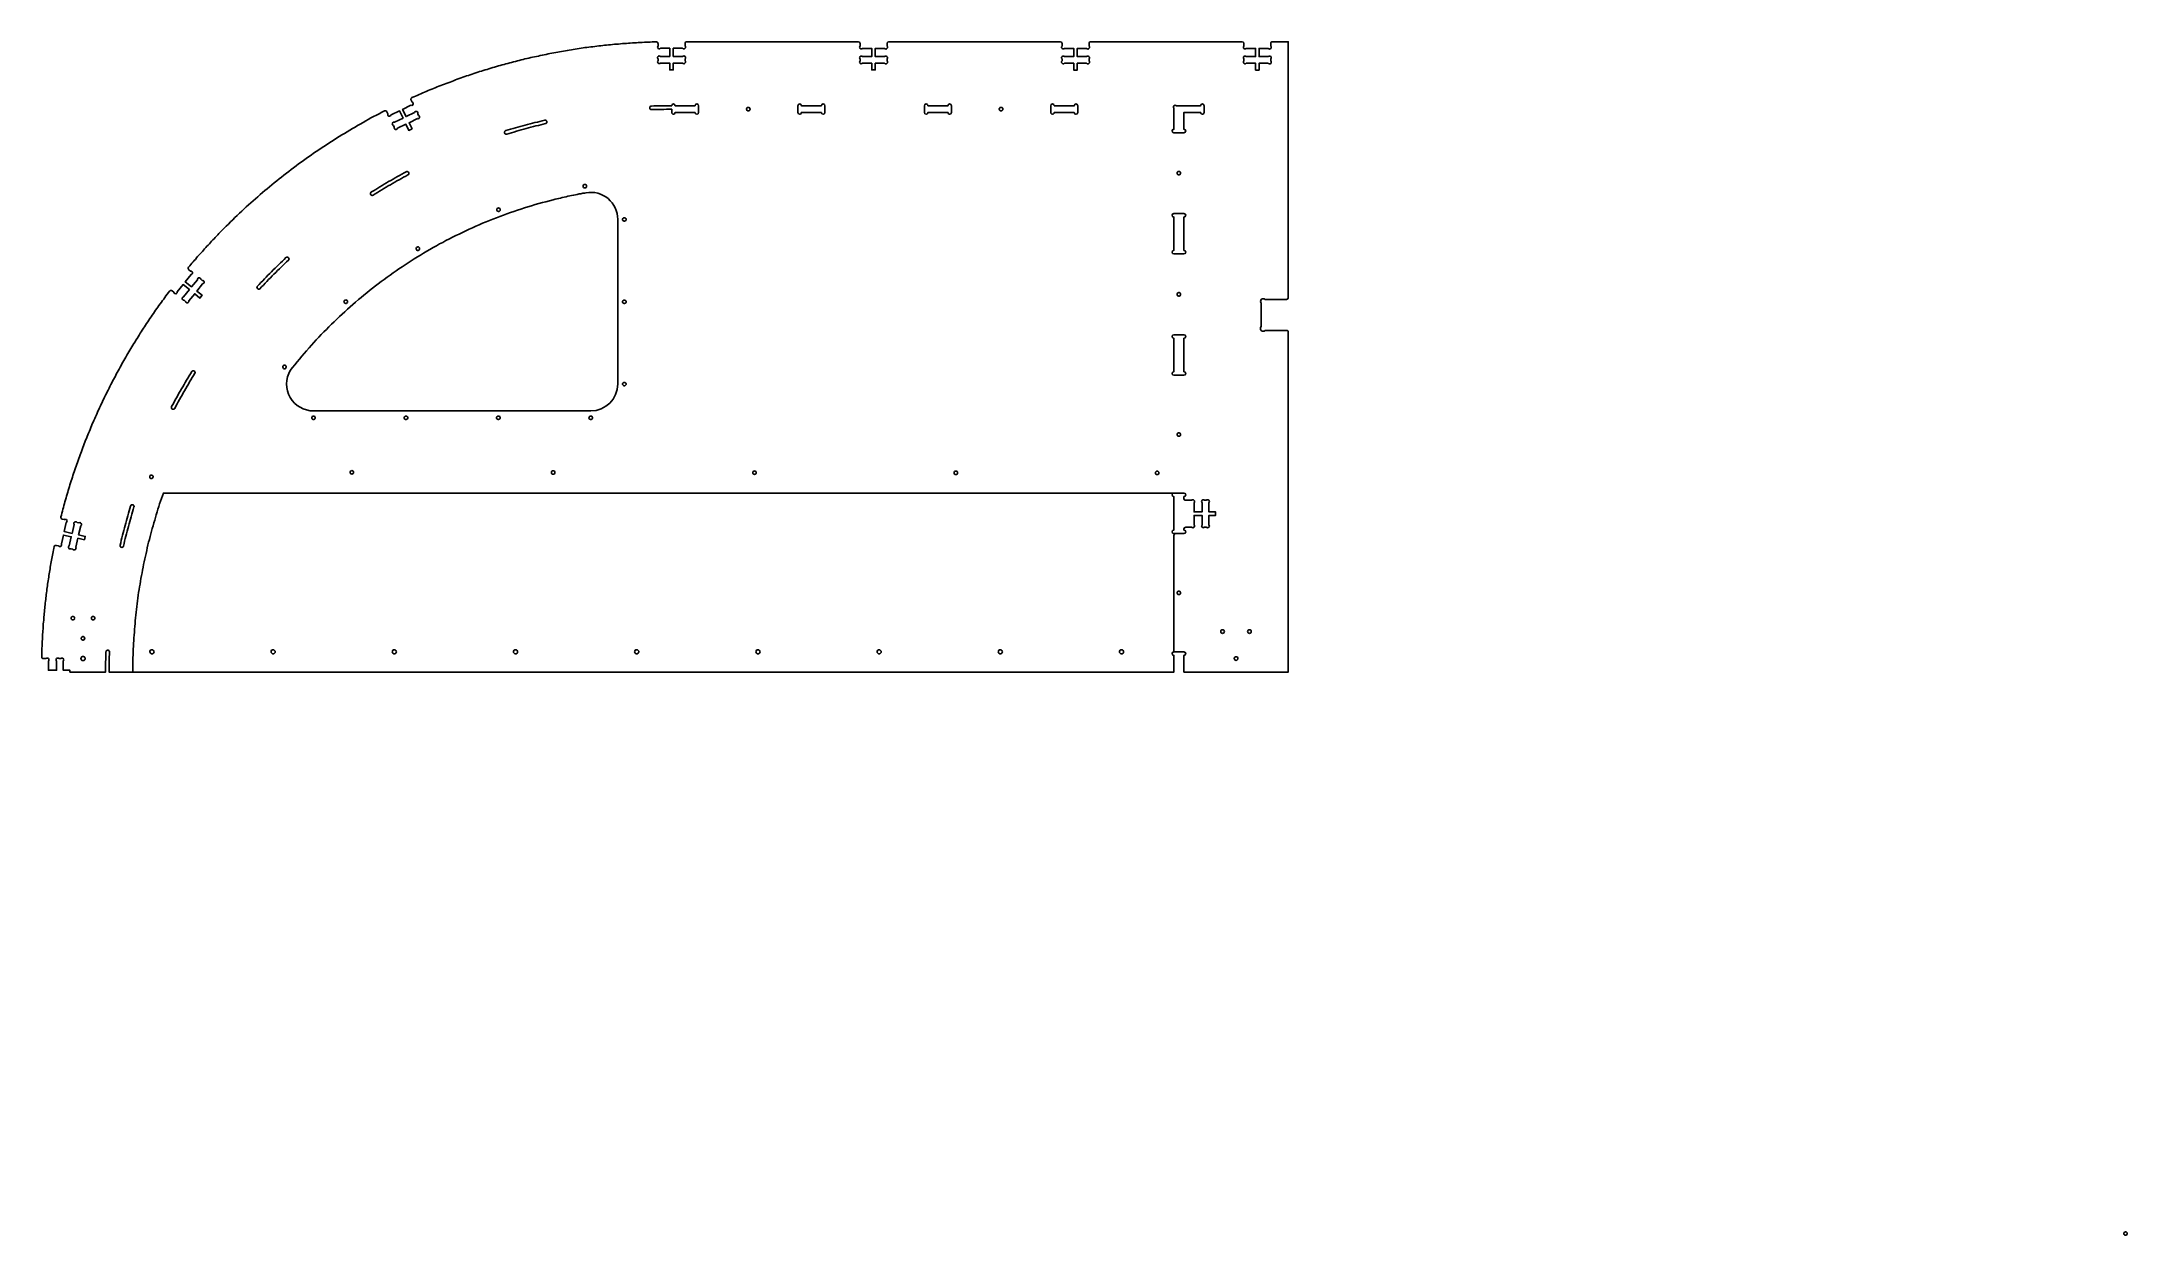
# Model space of a CAD drawing. Extents: x 2 to 157, y -41 to 47.
import ezdxf

# ---------------------------------------------------------------- set-up
doc = ezdxf.new("R2010")
doc.units = 0
for name, color, linetype in [('CENTER_DOOR_OPTION', 30, 'CONTINUOUS'), ('OPTIONAL_FIXED_WINDOW', 150, 'CONTINUOUS'), ('SCREW_LOCATION_MARKERS', 1, 'CONTINUOUS'), ('SOLID_ENDWALL', 18, 'CONTINUOUS')]:
    doc.layers.add(name, color=color, linetype=linetype)

msp = doc.modelspace()

# ---------------------------------------------------------------- linework, layer by layer
at = {"layer": 'CENTER_DOOR_OPTION'}
for points in [[(86.54, 13.49), (86.54, 13.63, 1), (86.54, 13.89), (10.76, 13.89), (10.69, 13.69), (10.62, 13.49), (10.55, 13.29), (10.48, 13.09), (10.42, 12.89), (10.35, 12.69), (10.29, 12.49), (10.23, 12.28), (10.17, 12.08), (10.11, 11.88), (10.05, 11.68), (9.99, 11.47), (9.93, 11.27), (9.88, 11.06), (9.82, 10.86), (9.77, 10.66), (9.72, 10.45), (9.66, 10.25), (9.61, 10.04), (9.56, 9.84), (9.52, 9.63), (9.47, 9.42), (9.42, 9.22), (9.38, 9.01), (9.33, 8.8), (9.29, 8.6), (9.25, 8.39), (9.21, 8.18), (9.17, 7.98), (9.13, 7.77), (9.09, 7.56), (9.06, 7.35), (9.02, 7.14), (8.99, 6.93), (8.96, 6.73), (8.92, 6.52), (8.89, 6.31), (8.86, 6.1), (8.84, 5.89), (8.81, 5.68), (8.78, 5.47), (8.76, 5.26), (8.73, 5.05), (8.71, 4.84), (8.69, 4.63), (8.67, 4.42), (8.65, 4.21), (8.63, 4), (8.61, 3.79), (8.6, 3.57), (8.58, 3.36), (8.57, 3.15), (8.55, 2.94), (8.54, 2.73), (8.53, 2.52), (8.52, 2.31), (8.51, 2.09), (8.51, 1.88), (8.5, 1.67), (8.5, 1.46), (8.49, 1.25), (8.49, 1.04), (8.49, 0.82), (8.49, 0.61), (6.73, 0.61), (6.73, 0.8), (6.73, 0.99), (6.73, 1.17), (6.73, 1.36), (6.74, 1.55), (6.74, 1.73), (6.75, 1.92), (6.75, 2.11), (6.75, 2.12), (6.75, 2.13), (6.75, 2.13), (6.75, 2.14), (6.75, 2.15), (6.75, 2.16), (6.74, 2.17), (6.74, 2.17, 0.414214), (6.56, 2.22), (6.55, 2.22), (6.54, 2.21), (6.54, 2.21), (6.53, 2.2), (6.52, 2.19), (6.52, 2.19), (6.51, 2.18), (6.51, 2.17), (6.51, 2.16), (6.5, 2.16), (6.5, 2.15), (6.5, 2.14), (6.5, 2.13), (6.49, 2.12), (6.49, 2.12), (6.49, 2.11), (6.49, 1.92), (6.48, 1.73), (6.48, 1.55), (6.47, 1.36), (6.47, 1.17), (6.47, 0.99), (6.47, 0.8), (6.47, 0.61), (3.82, 0.61), (3.82, 0.74), (3.32, 0.74), (3.32, 1.43, 1), (3.14, 1.61), (3.01, 1.61, 1), (2.82, 1.43), (2.82, 0.74), (2.22, 0.74), (2.22, 1.43, 1), (2.04, 1.61), (1.85, 1.61, -0.414214), (1.72, 1.74), (1.72, 1.87), (1.73, 2), (1.73, 2.13), (1.74, 2.26), (1.74, 2.39), (1.75, 2.52), (1.75, 2.65), (1.76, 2.77), (1.76, 2.9), (1.77, 3.03), (1.78, 3.16), (1.78, 3.29), (1.79, 3.42), (1.8, 3.55), (1.81, 3.68), (1.82, 3.81), (1.83, 3.94), (1.84, 4.06), (1.84, 4.19), (1.85, 4.32), (1.87, 4.45), (1.88, 4.58), (1.89, 4.71), (1.9, 4.83), (1.91, 4.96), (1.92, 5.09), (1.94, 5.22), (1.95, 5.35), (1.96, 5.48), (1.97, 5.6), (1.99, 5.73), (2, 5.86), (2.02, 5.99), (2.03, 6.12), (2.05, 6.24), (2.06, 6.37), (2.08, 6.5), (2.1, 6.63), (2.11, 6.75), (2.13, 6.88), (2.15, 7.01), (2.16, 7.14), (2.18, 7.26), (2.2, 7.39), (2.22, 7.52), (2.24, 7.64), (2.26, 7.77), (2.28, 7.9), (2.3, 8.02), (2.32, 8.15), (2.34, 8.28), (2.36, 8.4), (2.38, 8.53), (2.4, 8.66), (2.43, 8.78), (2.45, 8.91), (2.47, 9.04), (2.5, 9.16), (2.52, 9.29), (2.54, 9.41), (2.57, 9.54), (2.59, 9.67), (2.62, 9.79), (2.64, 9.92, -0.414211), (2.8, 10.01), (2.96, 9.98, 1), (3.18, 10.12), (3.33, 10.78), (3.92, 10.65), (3.77, 9.98, 1), (3.9, 9.76), (4.03, 9.73, 1), (4.25, 9.87), (4.41, 10.54), (4.89, 10.43), (4.95, 10.68), (4.46, 10.79), (4.62, 11.46, 1), (4.48, 11.68), (4.35, 11.71, 1), (4.13, 11.57), (3.98, 10.9), (3.39, 11.04), (3.54, 11.71, 1), (3.41, 11.93), (3.24, 11.96, -0.414214), (3.15, 12.12), (3.18, 12.26), (3.22, 12.4), (3.26, 12.54), (3.29, 12.69), (3.33, 12.83), (3.37, 12.97), (3.41, 13.11), (3.45, 13.25), (3.49, 13.39), (3.53, 13.53), (3.57, 13.67), (3.61, 13.81), (3.65, 13.95), (3.69, 14.09), (3.73, 14.23), (3.78, 14.37), (3.82, 14.51), (3.86, 14.65), (3.91, 14.79), (3.95, 14.93), (4, 15.07), (4.04, 15.2), (4.09, 15.34), (4.13, 15.48), (4.18, 15.62), (4.23, 15.76), (4.28, 15.9), (4.32, 16.03), (4.37, 16.17), (4.42, 16.31), (4.47, 16.45), (4.52, 16.58), (4.57, 16.72), (4.62, 16.86), (4.67, 16.99), (4.72, 17.13), (4.77, 17.27), (4.83, 17.4), (4.88, 17.54), (4.93, 17.68), (4.98, 17.81), (5.04, 17.95), (5.09, 18.08), (5.15, 18.22), (5.2, 18.35), (5.26, 18.49), (5.31, 18.62), (5.37, 18.76), (5.43, 18.89), (5.48, 19.03), (5.54, 19.16), (5.6, 19.29), (5.66, 19.43), (5.72, 19.56), (5.78, 19.7), (5.84, 19.83), (5.9, 19.96), (5.96, 20.09), (6.02, 20.23), (6.08, 20.36), (6.14, 20.49), (6.2, 20.62), (6.27, 20.76), (6.33, 20.89), (6.39, 21.02), (6.46, 21.15), (6.52, 21.28), (6.59, 21.41), (6.65, 21.54), (6.72, 21.67), (6.78, 21.8), (6.85, 21.94), (6.92, 22.07), (6.98, 22.19), (7.05, 22.32), (7.12, 22.45), (7.19, 22.58), (7.26, 22.71), (7.33, 22.84), (7.4, 22.97), (7.47, 23.1), (7.54, 23.23), (7.61, 23.35), (7.68, 23.48), (7.75, 23.61), (7.82, 23.74), (7.9, 23.86), (7.97, 23.99), (8.04, 24.12), (8.12, 24.24), (8.19, 24.37), (8.27, 24.5), (8.34, 24.62), (8.42, 24.75), (8.49, 24.87), (8.57, 25), (8.65, 25.12), (8.72, 25.25), (8.8, 25.37), (8.88, 25.5), (8.96, 25.62), (9.03, 25.75), (9.11, 25.87), (9.19, 25.99), (9.27, 26.12), (9.35, 26.24), (9.43, 26.36), (9.51, 26.49), (9.6, 26.61), (9.68, 26.73), (9.76, 26.85), (9.84, 26.97), (9.93, 27.09), (10.01, 27.22), (10.09, 27.34), (10.18, 27.46), (10.26, 27.58), (10.35, 27.7), (10.43, 27.82), (10.52, 27.94), (10.61, 28.06), (10.69, 28.18), (10.78, 28.29), (10.87, 28.41), (10.95, 28.53), (11.04, 28.65), (11.13, 28.77), (11.22, 28.89, -0.414211), (11.4, 28.91), (11.53, 28.8, 1), (11.79, 28.83), (12.22, 29.37), (12.69, 28.99), (12.26, 28.46, 1), (12.29, 28.2), (12.39, 28.12, 1), (12.65, 28.15), (13.08, 28.68), (13.47, 28.37), (13.63, 28.57), (13.24, 28.89), (13.67, 29.42, 1), (13.64, 29.68), (13.54, 29.76, 1), (13.28, 29.73), (12.85, 29.2), (12.38, 29.57), (12.81, 30.11, 1), (12.78, 30.37), (12.65, 30.47, -0.414214), (12.63, 30.65), (12.71, 30.75), (12.8, 30.85), (12.88, 30.95), (12.96, 31.05), (13.05, 31.15), (13.13, 31.24), (13.22, 31.34), (13.3, 31.44), (13.39, 31.54), (13.47, 31.63), (13.56, 31.73), (13.65, 31.83), (13.73, 31.92), (13.82, 32.02), (13.9, 32.11), (13.99, 32.21), (14.08, 32.3), (14.17, 32.4), (14.25, 32.49), (14.34, 32.59), (14.43, 32.68), (14.52, 32.77), (14.61, 32.87), (14.7, 32.96), (14.79, 33.05), (14.87, 33.15), (14.96, 33.24), (15.05, 33.33), (15.14, 33.42), (15.23, 33.51), (15.32, 33.6), (15.42, 33.69), (15.58, 33.86), (15.74, 34.02), (15.91, 34.18), (16.07, 34.34), (16.24, 34.5), (16.41, 34.66), (16.57, 34.81), (16.74, 34.97), (16.91, 35.13), (17.08, 35.28), (17.25, 35.43), (17.42, 35.59), (17.59, 35.74), (17.77, 35.89), (17.94, 36.04), (18.11, 36.19), (18.29, 36.34), (18.46, 36.48), (18.64, 36.63), (18.82, 36.78), (18.99, 36.92), (19.17, 37.06), (19.35, 37.21), (19.53, 37.35), (19.71, 37.49), (19.89, 37.63), (20.07, 37.77), (20.25, 37.91), (20.43, 38.04), (20.62, 38.18), (20.8, 38.32), (20.98, 38.45), (21.17, 38.58), (21.35, 38.72), (21.54, 38.85), (21.73, 38.98), (21.91, 39.11), (22.1, 39.24), (22.29, 39.37), (22.48, 39.49), (22.67, 39.62), (22.86, 39.74), (23.05, 39.87), (23.24, 39.99), (23.43, 40.11), (23.62, 40.24), (23.82, 40.36), (24.01, 40.48), (24.2, 40.59), (24.4, 40.71), (24.59, 40.83), (24.79, 40.94), (24.99, 41.06), (25.18, 41.17), (25.38, 41.28), (25.58, 41.4), (25.78, 41.51), (25.97, 41.62), (26.17, 41.73), (26.37, 41.83), (26.57, 41.94), (26.78, 42.05), (26.98, 42.15), (27.18, 42.26, -0.414211), (27.35, 42.19), (27.42, 42.04, 1), (27.67, 41.96), (28.29, 42.26), (28.55, 41.72), (27.93, 41.42, 1), (27.84, 41.17), (27.9, 41.05, 1), (28.15, 40.97), (28.76, 41.27), (28.98, 40.81), (29.22, 40.93), (29, 41.38), (29.62, 41.68, 1), (29.7, 41.92), (29.65, 42.04, 1), (29.4, 42.13), (28.78, 41.83), (28.52, 42.37), (29.14, 42.67, 1), (29.23, 42.91), (29.15, 43.06, -0.414214), (29.21, 43.24), (29.35, 43.3), (29.48, 43.35), (29.61, 43.41), (29.75, 43.47), (29.88, 43.53), (30.01, 43.59), (30.15, 43.64), (30.28, 43.7), (30.41, 43.76), (30.55, 43.81), (30.68, 43.87), (30.82, 43.92), (30.95, 43.98), (31.09, 44.03), (31.22, 44.09), (31.36, 44.14), (31.49, 44.19), (31.63, 44.25), (31.76, 44.3), (31.9, 44.35), (32.04, 44.4), (32.17, 44.45), (32.31, 44.5), (32.44, 44.55), (32.58, 44.6), (32.72, 44.65), (32.86, 44.7), (32.99, 44.75), (33.13, 44.8), (33.27, 44.85), (33.41, 44.89), (33.54, 44.94), (33.68, 44.99), (33.82, 45.03), (33.96, 45.08), (34.1, 45.12), (34.23, 45.17), (34.37, 45.21), (34.51, 45.25), (34.65, 45.3), (34.79, 45.34), (34.93, 45.38), (35.07, 45.42), (35.21, 45.47), (35.35, 45.51), (35.49, 45.55), (35.63, 45.59), (35.77, 45.63), (35.91, 45.67), (36.05, 45.71), (36.19, 45.75), (36.33, 45.78), (36.47, 45.82), (36.61, 45.86), (36.75, 45.9), (36.9, 45.93), (37.04, 45.97), (37.18, 46), (37.32, 46.04), (37.46, 46.07), (37.6, 46.11), (37.75, 46.14), (37.89, 46.17), (38.03, 46.21), (38.17, 46.24), (38.32, 46.27), (38.46, 46.3), (38.6, 46.33), (38.74, 46.36), (38.89, 46.39), (39.03, 46.42), (39.17, 46.45), (39.32, 46.48), (39.46, 46.51), (39.6, 46.54), (39.75, 46.57), (39.89, 46.59), (40.04, 46.62), (40.18, 46.65), (40.32, 46.67), (40.47, 46.7), (40.61, 46.72), (40.76, 46.75), (40.9, 46.77), (41.05, 46.79), (41.19, 46.82), (41.34, 46.84), (41.48, 46.86), (41.63, 46.88), (41.77, 46.91), (41.92, 46.93), (42.06, 46.95), (42.21, 46.97), (42.35, 46.99), (42.5, 47.01), (42.65, 47.02), (42.79, 47.04), (42.94, 47.06), (43.08, 47.08), (43.23, 47.09), (43.38, 47.11), (43.52, 47.13), (43.67, 47.14), (43.82, 47.16), (43.96, 47.17), (44.11, 47.18), (44.26, 47.2), (44.4, 47.21), (44.55, 47.22), (44.7, 47.24), (44.84, 47.25), (44.99, 47.26), (45.14, 47.27), (45.29, 47.28), (45.43, 47.29), (45.58, 47.3), (45.73, 47.31), (45.88, 47.32), (46.02, 47.33), (46.17, 47.33), (46.32, 47.34), (46.47, 47.35), (46.62, 47.35), (46.76, 47.36), (46.91, 47.36), (47.06, 47.37), (47.21, 47.37), (47.36, 47.38), (47.36, 47.38), (47.37, 47.38), (47.38, 47.37), (47.38, 47.37), (47.39, 47.37), (47.4, 47.37), (47.4, 47.37), (47.41, 47.37), (47.41, 47.36), (47.42, 47.36), (47.43, 47.35), (47.44, 47.35), (47.45, 47.34), (47.46, 47.33), (47.46, 47.32), (47.47, 47.31), (47.47, 47.31), (47.47, 47.3), (47.48, 47.3), (47.48, 47.29), (47.48, 47.28), (47.48, 47.28), (47.48, 47.27), (47.48, 47.27), (47.49, 47.26), (47.49, 47.25), (47.49, 47.25), (47.49, 47.08, 1), (47.67, 46.9), (48.36, 46.9), (48.36, 46.3), (47.67, 46.3, 1), (47.49, 46.11), (47.49, 45.98, 1), (47.67, 45.8), (48.36, 45.8), (48.36, 45.3), (48.62, 45.3), (48.62, 45.8), (49.3, 45.8, 1), (49.49, 45.98), (49.49, 46.11, 1), (49.3, 46.3), (48.62, 46.3), (48.62, 46.9), (49.3, 46.9, 1), (49.49, 47.08), (49.49, 47.26, -0.414214), (49.62, 47.39), (62.36, 47.39, -0.414211), (62.49, 47.26), (62.49, 47.07, 1), (62.67, 46.89), (63.36, 46.89), (63.36, 46.29), (62.67, 46.29, 1), (62.49, 46.11), (62.49, 45.97, 1), (62.67, 45.79), (63.36, 45.79), (63.36, 45.3), (63.62, 45.3), (63.62, 45.79), (64.3, 45.79, 1), (64.49, 45.97), (64.49, 46.11, 1), (64.3, 46.29), (63.62, 46.29), (63.62, 46.89), (64.3, 46.89, 1), (64.49, 47.07), (64.49, 47.26, -0.414211), (64.62, 47.39), (77.36, 47.39, -0.414211), (77.49, 47.26), (77.49, 47.07, 1), (77.67, 46.89), (78.36, 46.89), (78.36, 46.29), (77.67, 46.29, 1), (77.49, 46.11), (77.49, 45.97, 1), (77.67, 45.79), (78.36, 45.79), (78.36, 45.29), (78.62, 45.29), (78.62, 45.79), (79.3, 45.79, 1), (79.49, 45.97), (79.49, 46.11, 1), (79.3, 46.29), (78.62, 46.29), (78.62, 46.89), (79.3, 46.89, 1), (79.49, 47.07), (79.49, 47.26, -0.414214), (79.62, 47.39), (90.86, 47.39, -0.414211), (90.99, 47.26), (90.99, 47.07, 1), (91.17, 46.89), (91.86, 46.89), (91.86, 46.29), (91.17, 46.29, 1), (90.99, 46.11), (90.99, 45.97, 1), (91.17, 45.79), (91.86, 45.79), (91.86, 45.29), (92.12, 45.29), (92.12, 45.79), (92.8, 45.79, 1), (92.99, 45.97), (92.99, 46.11, 1), (92.8, 46.29), (92.12, 46.29), (92.12, 46.89), (92.8, 46.89, 1), (92.99, 47.07), (92.99, 47.26, -0.414214), (93.12, 47.39), (94.28, 47.39), (94.28, 28.39, -0.41421), (94.15, 28.26), (92.56, 28.26, 1), (92.28, 27.98), (92.28, 27.11), (92.28, 26.25, 1), (92.56, 25.96), (94.15, 25.96, -0.414216), (94.28, 25.83), (94.28, 0.61), (86.54, 0.61), (86.54, 1.85, 1), (86.54, 2.11), (86.04, 2.11), (85.79, 2.11), (85.79, 10.76, -0.414212), (85.92, 10.89), (86.54, 10.89, 1), (86.54, 11.15), (86.54, 11.23)], [(86.54, 13.49), (86.54, 13.63, 1), (86.54, 13.89), (10.76, 13.89), (10.69, 13.69), (10.62, 13.49), (10.55, 13.29), (10.48, 13.09), (10.42, 12.89), (10.35, 12.69), (10.29, 12.49), (10.23, 12.28), (10.17, 12.08), (10.11, 11.88), (10.05, 11.68), (9.99, 11.47), (9.93, 11.27), (9.88, 11.06), (9.82, 10.86), (9.77, 10.66), (9.72, 10.45), (9.66, 10.25), (9.61, 10.04), (9.56, 9.84), (9.52, 9.63), (9.47, 9.42), (9.42, 9.22), (9.38, 9.01), (9.33, 8.8), (9.29, 8.6), (9.25, 8.39), (9.21, 8.18), (9.17, 7.98), (9.13, 7.77), (9.09, 7.56), (9.06, 7.35), (9.02, 7.14), (8.99, 6.93), (8.96, 6.73), (8.92, 6.52), (8.89, 6.31), (8.86, 6.1), (8.84, 5.89), (8.81, 5.68), (8.78, 5.47), (8.76, 5.26), (8.73, 5.05), (8.71, 4.84), (8.69, 4.63), (8.67, 4.42), (8.65, 4.21), (8.63, 4), (8.61, 3.79), (8.6, 3.57), (8.58, 3.36), (8.57, 3.15), (8.55, 2.94), (8.54, 2.73), (8.53, 2.52), (8.52, 2.31), (8.51, 2.09), (8.51, 1.88), (8.5, 1.67), (8.5, 1.46), (8.49, 1.25), (8.49, 1.04), (8.49, 0.82), (8.49, 0.61), (6.73, 0.61), (6.73, 0.8), (6.73, 0.99), (6.73, 1.17), (6.73, 1.36), (6.74, 1.55), (6.74, 1.73), (6.75, 1.92), (6.75, 2.11), (6.75, 2.12), (6.75, 2.13), (6.75, 2.13), (6.75, 2.14), (6.75, 2.15), (6.75, 2.16), (6.74, 2.17), (6.74, 2.17, 0.414214), (6.56, 2.22), (6.55, 2.22), (6.54, 2.21), (6.54, 2.21), (6.53, 2.2), (6.52, 2.19), (6.52, 2.19), (6.51, 2.18), (6.51, 2.17), (6.51, 2.16), (6.5, 2.16), (6.5, 2.15), (6.5, 2.14), (6.5, 2.13), (6.49, 2.12), (6.49, 2.12), (6.49, 2.11), (6.49, 1.92), (6.48, 1.73), (6.48, 1.55), (6.47, 1.36), (6.47, 1.17), (6.47, 0.99), (6.47, 0.8), (6.47, 0.61), (3.82, 0.61), (3.82, 0.74), (3.32, 0.74), (3.32, 1.43, 1), (3.14, 1.61), (3.01, 1.61, 1), (2.82, 1.43), (2.82, 0.74), (2.22, 0.74), (2.22, 1.43, 1), (2.04, 1.61), (1.85, 1.61, -0.414214), (1.72, 1.74), (1.72, 1.87), (1.73, 2), (1.73, 2.13), (1.74, 2.26), (1.74, 2.39), (1.75, 2.52), (1.75, 2.65), (1.76, 2.77), (1.76, 2.9), (1.77, 3.03), (1.78, 3.16), (1.78, 3.29), (1.79, 3.42), (1.8, 3.55), (1.81, 3.68), (1.82, 3.81), (1.83, 3.94), (1.84, 4.06), (1.84, 4.19), (1.85, 4.32), (1.87, 4.45), (1.88, 4.58), (1.89, 4.71), (1.9, 4.83), (1.91, 4.96), (1.92, 5.09), (1.94, 5.22), (1.95, 5.35), (1.96, 5.48), (1.97, 5.6), (1.99, 5.73), (2, 5.86), (2.02, 5.99), (2.03, 6.12), (2.05, 6.24), (2.06, 6.37), (2.08, 6.5), (2.1, 6.63), (2.11, 6.75), (2.13, 6.88), (2.15, 7.01), (2.16, 7.14), (2.18, 7.26), (2.2, 7.39), (2.22, 7.52), (2.24, 7.64), (2.26, 7.77), (2.28, 7.9), (2.3, 8.02), (2.32, 8.15), (2.34, 8.28), (2.36, 8.4), (2.38, 8.53), (2.4, 8.66), (2.43, 8.78), (2.45, 8.91), (2.47, 9.04), (2.5, 9.16), (2.52, 9.29), (2.54, 9.41), (2.57, 9.54), (2.59, 9.67), (2.62, 9.79), (2.64, 9.92, -0.414211), (2.8, 10.01), (2.96, 9.98, 1), (3.18, 10.12), (3.33, 10.78), (3.92, 10.65), (3.77, 9.98, 1), (3.9, 9.76), (4.03, 9.73, 1), (4.25, 9.87), (4.41, 10.54), (4.89, 10.43), (4.95, 10.68), (4.46, 10.79), (4.62, 11.46, 1), (4.48, 11.68), (4.35, 11.71, 1), (4.13, 11.57), (3.98, 10.9), (3.39, 11.04), (3.54, 11.71, 1), (3.41, 11.93), (3.24, 11.96, -0.414214), (3.15, 12.12), (3.18, 12.26), (3.22, 12.4), (3.26, 12.54), (3.29, 12.69), (3.33, 12.83), (3.37, 12.97), (3.41, 13.11), (3.45, 13.25), (3.49, 13.39), (3.53, 13.53), (3.57, 13.67), (3.61, 13.81), (3.65, 13.95), (3.69, 14.09), (3.73, 14.23), (3.78, 14.37), (3.82, 14.51), (3.86, 14.65), (3.91, 14.79), (3.95, 14.93), (4, 15.07), (4.04, 15.2), (4.09, 15.34), (4.13, 15.48), (4.18, 15.62), (4.23, 15.76), (4.28, 15.9), (4.32, 16.03), (4.37, 16.17), (4.42, 16.31), (4.47, 16.45), (4.52, 16.58), (4.57, 16.72), (4.62, 16.86), (4.67, 16.99), (4.72, 17.13), (4.77, 17.27), (4.83, 17.4), (4.88, 17.54), (4.93, 17.68), (4.98, 17.81), (5.04, 17.95), (5.09, 18.08), (5.15, 18.22), (5.2, 18.35), (5.26, 18.49), (5.31, 18.62), (5.37, 18.76), (5.43, 18.89), (5.48, 19.03), (5.54, 19.16), (5.6, 19.29), (5.66, 19.43), (5.72, 19.56), (5.78, 19.7), (5.84, 19.83), (5.9, 19.96), (5.96, 20.09), (6.02, 20.23), (6.08, 20.36), (6.14, 20.49), (6.2, 20.62), (6.27, 20.76), (6.33, 20.89), (6.39, 21.02), (6.46, 21.15), (6.52, 21.28), (6.59, 21.41), (6.65, 21.54), (6.72, 21.67), (6.78, 21.8), (6.85, 21.94), (6.92, 22.07), (6.98, 22.19), (7.05, 22.32), (7.12, 22.45), (7.19, 22.58), (7.26, 22.71), (7.33, 22.84), (7.4, 22.97), (7.47, 23.1), (7.54, 23.23), (7.61, 23.35), (7.68, 23.48), (7.75, 23.61), (7.82, 23.74), (7.9, 23.86), (7.97, 23.99), (8.04, 24.12), (8.12, 24.24), (8.19, 24.37), (8.27, 24.5), (8.34, 24.62), (8.42, 24.75), (8.49, 24.87), (8.57, 25), (8.65, 25.12), (8.72, 25.25), (8.8, 25.37), (8.88, 25.5), (8.96, 25.62), (9.03, 25.75), (9.11, 25.87), (9.19, 25.99), (9.27, 26.12), (9.35, 26.24), (9.43, 26.36), (9.51, 26.49), (9.6, 26.61), (9.68, 26.73), (9.76, 26.85), (9.84, 26.97), (9.93, 27.09), (10.01, 27.22), (10.09, 27.34), (10.18, 27.46), (10.26, 27.58), (10.35, 27.7), (10.43, 27.82), (10.52, 27.94), (10.61, 28.06), (10.69, 28.18), (10.78, 28.29), (10.87, 28.41), (10.95, 28.53), (11.04, 28.65), (11.13, 28.77), (11.22, 28.89, -0.414211), (11.4, 28.91), (11.53, 28.8, 1), (11.79, 28.83), (12.22, 29.37), (12.69, 28.99), (12.26, 28.46, 1), (12.29, 28.2), (12.39, 28.12, 1), (12.65, 28.15), (13.08, 28.68), (13.47, 28.37), (13.63, 28.57), (13.24, 28.89), (13.67, 29.42, 1), (13.64, 29.68), (13.54, 29.76, 1), (13.28, 29.73), (12.85, 29.2), (12.38, 29.57), (12.81, 30.11, 1), (12.78, 30.37), (12.65, 30.47, -0.414214), (12.63, 30.65), (12.71, 30.75), (12.8, 30.85), (12.88, 30.95), (12.96, 31.05), (13.05, 31.15), (13.13, 31.24), (13.22, 31.34), (13.3, 31.44), (13.39, 31.54), (13.47, 31.63), (13.56, 31.73), (13.65, 31.83), (13.73, 31.92), (13.82, 32.02), (13.9, 32.11), (13.99, 32.21), (14.08, 32.3), (14.17, 32.4), (14.25, 32.49), (14.34, 32.59), (14.43, 32.68), (14.52, 32.77), (14.61, 32.87), (14.7, 32.96), (14.79, 33.05), (14.87, 33.15), (14.96, 33.24), (15.05, 33.33), (15.14, 33.42), (15.23, 33.51), (15.32, 33.6), (15.42, 33.69), (15.58, 33.86), (15.74, 34.02), (15.91, 34.18), (16.07, 34.34), (16.24, 34.5), (16.41, 34.66), (16.57, 34.81), (16.74, 34.97), (16.91, 35.13), (17.08, 35.28), (17.25, 35.43), (17.42, 35.59), (17.59, 35.74), (17.77, 35.89), (17.94, 36.04), (18.11, 36.19), (18.29, 36.34), (18.46, 36.48), (18.64, 36.63), (18.82, 36.78), (18.99, 36.92), (19.17, 37.06), (19.35, 37.21), (19.53, 37.35), (19.71, 37.49), (19.89, 37.63), (20.07, 37.77), (20.25, 37.91), (20.43, 38.04), (20.62, 38.18), (20.8, 38.32), (20.98, 38.45), (21.17, 38.58), (21.35, 38.72), (21.54, 38.85), (21.73, 38.98), (21.91, 39.11), (22.1, 39.24), (22.29, 39.37), (22.48, 39.49), (22.67, 39.62), (22.86, 39.74), (23.05, 39.87), (23.24, 39.99), (23.43, 40.11), (23.62, 40.24), (23.82, 40.36), (24.01, 40.48), (24.2, 40.59), (24.4, 40.71), (24.59, 40.83), (24.79, 40.94), (24.99, 41.06), (25.18, 41.17), (25.38, 41.28), (25.58, 41.4), (25.78, 41.51), (25.97, 41.62), (26.17, 41.73), (26.37, 41.83), (26.57, 41.94), (26.78, 42.05), (26.98, 42.15), (27.18, 42.26, -0.414211), (27.35, 42.19), (27.42, 42.04, 1), (27.67, 41.96), (28.29, 42.26), (28.55, 41.72), (27.93, 41.42, 1), (27.84, 41.17), (27.9, 41.05, 1), (28.15, 40.97), (28.76, 41.27), (28.98, 40.81), (29.22, 40.93), (29, 41.38), (29.62, 41.68, 1), (29.7, 41.92), (29.65, 42.04, 1), (29.4, 42.13), (28.78, 41.83), (28.52, 42.37), (29.14, 42.67, 1), (29.23, 42.91), (29.15, 43.06, -0.414214), (29.21, 43.24), (29.35, 43.3), (29.48, 43.35), (29.61, 43.41), (29.75, 43.47), (29.88, 43.53), (30.01, 43.59), (30.15, 43.64), (30.28, 43.7), (30.41, 43.76), (30.55, 43.81), (30.68, 43.87), (30.82, 43.92), (30.95, 43.98), (31.09, 44.03), (31.22, 44.09), (31.36, 44.14), (31.49, 44.19), (31.63, 44.25), (31.76, 44.3), (31.9, 44.35), (32.04, 44.4), (32.17, 44.45), (32.31, 44.5), (32.44, 44.55), (32.58, 44.6), (32.72, 44.65), (32.86, 44.7), (32.99, 44.75), (33.13, 44.8), (33.27, 44.85), (33.41, 44.89), (33.54, 44.94), (33.68, 44.99), (33.82, 45.03), (33.96, 45.08), (34.1, 45.12), (34.23, 45.17), (34.37, 45.21), (34.51, 45.25), (34.65, 45.3), (34.79, 45.34), (34.93, 45.38), (35.07, 45.42), (35.21, 45.47), (35.35, 45.51), (35.49, 45.55), (35.63, 45.59), (35.77, 45.63), (35.91, 45.67), (36.05, 45.71), (36.19, 45.75), (36.33, 45.78), (36.47, 45.82), (36.61, 45.86), (36.75, 45.9), (36.9, 45.93), (37.04, 45.97), (37.18, 46), (37.32, 46.04), (37.46, 46.07), (37.6, 46.11), (37.75, 46.14), (37.89, 46.17), (38.03, 46.21), (38.17, 46.24), (38.32, 46.27), (38.46, 46.3), (38.6, 46.33), (38.74, 46.36), (38.89, 46.39), (39.03, 46.42), (39.17, 46.45), (39.32, 46.48), (39.46, 46.51), (39.6, 46.54), (39.75, 46.57), (39.89, 46.59), (40.04, 46.62), (40.18, 46.65), (40.32, 46.67), (40.47, 46.7), (40.61, 46.72), (40.76, 46.75), (40.9, 46.77), (41.05, 46.79), (41.19, 46.82), (41.34, 46.84), (41.48, 46.86), (41.63, 46.88), (41.77, 46.91), (41.92, 46.93), (42.06, 46.95), (42.21, 46.97), (42.35, 46.99), (42.5, 47.01), (42.65, 47.02), (42.79, 47.04), (42.94, 47.06), (43.08, 47.08), (43.23, 47.09), (43.38, 47.11), (43.52, 47.13), (43.67, 47.14), (43.82, 47.16), (43.96, 47.17), (44.11, 47.18), (44.26, 47.2), (44.4, 47.21), (44.55, 47.22), (44.7, 47.24), (44.84, 47.25), (44.99, 47.26), (45.14, 47.27), (45.29, 47.28), (45.43, 47.29), (45.58, 47.3), (45.73, 47.31), (45.88, 47.32), (46.02, 47.33), (46.17, 47.33), (46.32, 47.34), (46.47, 47.35), (46.62, 47.35), (46.76, 47.36), (46.91, 47.36), (47.06, 47.37), (47.21, 47.37), (47.36, 47.38), (47.36, 47.38), (47.37, 47.38), (47.38, 47.37), (47.38, 47.37), (47.39, 47.37), (47.4, 47.37), (47.4, 47.37), (47.41, 47.37), (47.41, 47.36), (47.42, 47.36), (47.43, 47.35), (47.44, 47.35), (47.45, 47.34), (47.46, 47.33), (47.46, 47.32), (47.47, 47.31), (47.47, 47.31), (47.47, 47.3), (47.48, 47.3), (47.48, 47.29), (47.48, 47.28), (47.48, 47.28), (47.48, 47.27), (47.48, 47.27), (47.49, 47.26), (47.49, 47.25), (47.49, 47.25), (47.49, 47.08, 1), (47.67, 46.9), (48.36, 46.9), (48.36, 46.3), (47.67, 46.3, 1), (47.49, 46.11), (47.49, 45.98, 1), (47.67, 45.8), (48.36, 45.8), (48.36, 45.3), (48.62, 45.3), (48.62, 45.8), (49.3, 45.8, 1), (49.49, 45.98), (49.49, 46.11, 1), (49.3, 46.3), (48.62, 46.3), (48.62, 46.9), (49.3, 46.9, 1), (49.49, 47.08), (49.49, 47.26, -0.414214), (49.62, 47.39), (62.36, 47.39, -0.414211), (62.49, 47.26), (62.49, 47.07, 1), (62.67, 46.89), (63.36, 46.89), (63.36, 46.29), (62.67, 46.29, 1), (62.49, 46.11), (62.49, 45.97, 1), (62.67, 45.79), (63.36, 45.79), (63.36, 45.3), (63.62, 45.3), (63.62, 45.79), (64.3, 45.79, 1), (64.49, 45.97), (64.49, 46.11, 1), (64.3, 46.29), (63.62, 46.29), (63.62, 46.89), (64.3, 46.89, 1), (64.49, 47.07), (64.49, 47.26, -0.414211), (64.62, 47.39), (77.36, 47.39, -0.414211), (77.49, 47.26), (77.49, 47.07, 1), (77.67, 46.89), (78.36, 46.89), (78.36, 46.29), (77.67, 46.29, 1), (77.49, 46.11), (77.49, 45.97, 1), (77.67, 45.79), (78.36, 45.79), (78.36, 45.29), (78.62, 45.29), (78.62, 45.79), (79.3, 45.79, 1), (79.49, 45.97), (79.49, 46.11, 1), (79.3, 46.29), (78.62, 46.29), (78.62, 46.89), (79.3, 46.89, 1), (79.49, 47.07), (79.49, 47.26, -0.414214), (79.62, 47.39), (90.86, 47.39, -0.414211), (90.99, 47.26), (90.99, 47.07, 1), (91.17, 46.89), (91.86, 46.89), (91.86, 46.29), (91.17, 46.29, 1), (90.99, 46.11), (90.99, 45.97, 1), (91.17, 45.79), (91.86, 45.79), (91.86, 45.29), (92.12, 45.29), (92.12, 45.79), (92.8, 45.79, 1), (92.99, 45.97), (92.99, 46.11, 1), (92.8, 46.29), (92.12, 46.29), (92.12, 46.89), (92.8, 46.89, 1), (92.99, 47.07), (92.99, 47.26, -0.414214), (93.12, 47.39), (94.28, 47.39), (94.28, 28.39, -0.41421), (94.15, 28.26), (92.56, 28.26, 1), (92.28, 27.98), (92.28, 27.11), (92.28, 26.25, 1), (92.56, 25.96), (94.15, 25.96, -0.414216), (94.28, 25.83), (94.28, 0.61), (86.54, 0.61), (86.54, 1.85, 1), (86.54, 2.11), (86.04, 2.11), (85.79, 2.11), (85.79, 10.76, -0.414212), (85.92, 10.89), (86.54, 10.89, 1), (86.54, 11.15), (86.54, 11.23)], [(85.79, 13.89), (86.54, 13.89, -1), (86.54, 13.63), (86.54, 13.49, 0.285935), (86.61, 13.37)], [(86.61, 13.37, 0.114694), (86.67, 13.36), (87.1, 13.36, -1), (87.29, 13.18), (87.29, 12.49), (87.89, 12.49), (87.89, 13.18, -1), (88.07, 13.36), (88.2, 13.36, -1), (88.39, 13.18), (88.39, 12.49), (88.89, 12.49), (88.89, 12.23), (88.39, 12.23), (88.39, 11.54, -1), (88.2, 11.36), (88.07, 11.36, -1), (87.89, 11.54), (87.89, 12.23), (87.29, 12.23), (87.29, 11.54, -1), (87.1, 11.36), (86.67, 11.36, 0.414211), (86.54, 11.23)]]:
    msp.add_lwpolyline(points, format="xyb", dxfattribs=at)
for points in [[(48.5, 42.38), (48.31, 42.38), (48.12, 42.38), (47.93, 42.37), (47.74, 42.37), (47.56, 42.37), (47.37, 42.36), (47.18, 42.36), (47, 42.35, -0.414214), (46.87, 42.48, -0.414214), (47, 42.61), (47.18, 42.62), (47.37, 42.63), (47.56, 42.63), (47.74, 42.63), (47.93, 42.64), (48.12, 42.64), (48.31, 42.64), (48.5, 42.64), (48.5, 42.64, -1), (48.76, 42.64), (50.24, 42.64, -1), (50.5, 42.64), (50.5, 42.14, -1), (50.24, 42.14), (48.76, 42.14, -1), (48.5, 42.14)], [(59.88, 42.64), (59.88, 42.14, -1), (59.62, 42.14), (58.14, 42.14, -1), (57.88, 42.14), (57.88, 42.64, -1), (58.14, 42.64), (59.62, 42.64, -1)], [(67.53, 42.64), (69.01, 42.64, -1), (69.27, 42.64), (69.27, 42.14, -1), (69.01, 42.14), (67.53, 42.14, -1), (67.27, 42.14), (67.27, 42.64, -1)], [(78.39, 42.14), (76.91, 42.14, -1), (76.65, 42.14), (76.65, 42.64, -1), (76.91, 42.64), (78.39, 42.64, -1), (78.65, 42.64), (78.65, 42.14, -1)], [(85.97, 42.64), (87.78, 42.64, -1), (88.04, 42.64), (88.04, 42.14, -1), (87.78, 42.14), (86.54, 42.14), (86.54, 40.9, -1), (86.54, 40.64), (85.79, 40.64, -1), (85.79, 40.9), (85.79, 42.46, -1)], [(36.25, 40.53), (36.24, 40.53), (36.23, 40.53), (36.22, 40.53), (36.21, 40.53), (36.21, 40.53), (36.2, 40.53), (36.19, 40.53), (36.18, 40.53, -0.414214), (36.09, 40.69), (36.09, 40.7), (36.09, 40.71), (36.1, 40.72), (36.1, 40.73), (36.1, 40.73), (36.11, 40.74), (36.12, 40.75), (36.12, 40.75), (36.13, 40.76), (36.13, 40.76), (36.14, 40.77), (36.15, 40.77), (36.16, 40.78), (36.16, 40.78), (36.17, 40.78), (36.18, 40.79), (36.36, 40.84), (36.54, 40.89), (36.72, 40.95), (36.9, 41), (37.08, 41.05), (37.26, 41.1), (37.44, 41.15), (37.62, 41.2), (37.8, 41.25), (37.98, 41.3), (38.16, 41.34), (38.35, 41.39), (38.53, 41.43), (38.71, 41.48), (38.89, 41.52), (39.08, 41.56), (39.08, 41.57), (39.09, 41.57), (39.1, 41.57), (39.11, 41.57), (39.12, 41.57), (39.13, 41.57), (39.14, 41.57), (39.14, 41.56, -0.414214), (39.24, 41.4), (39.23, 41.39), (39.23, 41.39), (39.23, 41.38), (39.22, 41.37), (39.22, 41.36), (39.21, 41.36), (39.21, 41.35), (39.2, 41.34), (39.2, 41.34), (39.19, 41.33), (39.18, 41.33), (39.18, 41.32), (39.17, 41.32), (39.16, 41.32), (39.15, 41.31), (39.14, 41.31), (38.96, 41.27), (38.78, 41.22), (38.6, 41.18), (38.41, 41.14), (38.23, 41.09), (38.05, 41.04), (37.87, 41), (37.69, 40.95), (37.51, 40.9), (37.33, 40.85), (37.15, 40.8), (36.97, 40.75), (36.79, 40.69), (36.61, 40.64), (36.43, 40.59)], [(26.33, 36.01), (26.32, 36), (26.31, 36), (26.3, 36), (26.3, 36), (26.29, 35.99), (26.28, 35.99), (26.27, 35.99), (26.26, 35.99, -0.414214), (26.13, 36.12), (26.13, 36.13), (26.13, 36.14), (26.13, 36.15), (26.14, 36.16), (26.14, 36.17), (26.14, 36.17), (26.15, 36.18), (26.15, 36.19), (26.15, 36.2), (26.16, 36.2), (26.16, 36.21), (26.17, 36.22), (26.18, 36.22), (26.18, 36.23), (26.19, 36.23), (26.2, 36.24), (26.36, 36.33), (26.52, 36.43), (26.68, 36.53), (26.84, 36.63), (27, 36.72), (27.16, 36.82), (27.32, 36.91), (27.48, 37.01), (27.64, 37.1), (27.81, 37.2), (27.97, 37.29), (28.13, 37.38), (28.3, 37.47), (28.46, 37.56), (28.63, 37.65), (28.79, 37.74), (28.8, 37.74), (28.81, 37.74), (28.82, 37.75), (28.83, 37.75), (28.83, 37.75), (28.84, 37.75), (28.85, 37.75), (28.86, 37.75, -0.414214), (28.99, 37.62), (28.99, 37.61), (28.99, 37.61), (28.99, 37.6), (28.99, 37.59), (28.98, 37.58), (28.98, 37.57), (28.98, 37.56), (28.97, 37.56), (28.97, 37.55), (28.96, 37.54), (28.96, 37.54), (28.95, 37.53), (28.95, 37.52), (28.94, 37.52), (28.93, 37.51), (28.92, 37.51), (28.76, 37.42), (28.59, 37.33), (28.43, 37.24), (28.27, 37.15), (28.1, 37.06), (27.94, 36.97), (27.77, 36.88), (27.61, 36.78), (27.45, 36.69), (27.29, 36.59), (27.13, 36.5), (26.97, 36.4), (26.81, 36.3), (26.65, 36.21), (26.49, 36.11)], [(86.54, 31.64), (85.79, 31.64, -1), (85.79, 31.9), (85.79, 34.38, -1), (85.79, 34.64), (86.54, 34.64, -1), (86.54, 34.38), (86.54, 31.9, -1)], [(17.93, 29.06), (17.92, 29.05), (17.91, 29.05), (17.91, 29.04), (17.9, 29.04), (17.89, 29.03), (17.89, 29.03), (17.88, 29.03), (17.87, 29.03, -0.414214), (17.71, 29.12), (17.71, 29.13), (17.7, 29.14), (17.7, 29.14), (17.7, 29.15), (17.7, 29.16), (17.7, 29.17), (17.71, 29.18), (17.71, 29.19), (17.71, 29.2), (17.71, 29.2), (17.72, 29.21), (17.72, 29.22), (17.73, 29.23), (17.73, 29.23), (17.74, 29.24), (17.74, 29.24), (17.87, 29.38), (18, 29.52), (18.13, 29.65), (18.26, 29.79), (18.39, 29.92), (18.52, 30.06), (18.65, 30.19), (18.78, 30.32), (18.92, 30.46), (19.05, 30.59), (19.18, 30.72), (19.32, 30.85), (19.45, 30.98), (19.59, 31.11), (19.73, 31.24), (19.86, 31.37), (19.87, 31.37), (19.87, 31.38), (19.88, 31.38), (19.89, 31.39), (19.9, 31.39), (19.9, 31.4), (19.91, 31.4), (19.92, 31.4, -0.414214), (20.08, 31.31), (20.08, 31.3), (20.08, 31.29), (20.09, 31.28), (20.09, 31.27), (20.09, 31.26), (20.08, 31.26), (20.08, 31.25), (20.08, 31.24), (20.08, 31.23), (20.08, 31.22), (20.07, 31.22), (20.07, 31.21), (20.06, 31.2), (20.06, 31.19), (20.05, 31.19), (20.05, 31.18), (19.91, 31.05), (19.77, 30.92), (19.64, 30.8), (19.5, 30.67), (19.37, 30.53), (19.23, 30.4), (19.1, 30.27), (18.97, 30.14), (18.84, 30.01), (18.7, 29.87), (18.57, 29.74), (18.44, 29.6), (18.31, 29.47), (18.18, 29.33), (18.05, 29.2)], [(86.54, 22.64), (85.79, 22.64, -1), (85.79, 22.9), (85.79, 25.38, -1), (85.79, 25.64), (86.54, 25.64, -1), (86.54, 25.38), (86.54, 22.9, -1)], [(13.1, 22.78), (13, 22.62), (12.9, 22.46), (12.8, 22.3), (12.7, 22.14), (12.61, 21.98), (12.51, 21.82), (12.42, 21.65), (12.32, 21.49), (12.23, 21.33), (12.14, 21.17), (12.05, 21), (11.95, 20.84), (11.86, 20.67), (11.77, 20.51), (11.68, 20.34), (11.6, 20.18), (11.59, 20.17), (11.59, 20.16), (11.58, 20.16), (11.58, 20.15), (11.57, 20.15), (11.56, 20.14), (11.56, 20.13), (11.55, 20.13), (11.54, 20.13), (11.53, 20.12), (11.53, 20.12), (11.52, 20.12), (11.51, 20.11), (11.5, 20.11), (11.49, 20.11), (11.48, 20.11, -0.414214), (11.35, 20.24), (11.35, 20.25), (11.35, 20.26), (11.35, 20.27), (11.36, 20.28), (11.36, 20.29), (11.36, 20.29), (11.37, 20.3), (11.37, 20.31), (11.46, 20.47), (11.55, 20.64), (11.64, 20.81), (11.73, 20.97), (11.82, 21.13), (11.91, 21.3), (12, 21.46), (12.1, 21.62), (12.19, 21.79), (12.29, 21.95), (12.38, 22.11), (12.48, 22.27), (12.57, 22.43), (12.67, 22.59), (12.77, 22.75), (12.87, 22.91), (12.87, 22.91), (12.88, 22.92), (12.88, 22.93), (12.89, 22.93), (12.9, 22.94), (12.9, 22.94), (12.91, 22.95), (12.92, 22.95), (12.92, 22.96), (12.93, 22.96), (12.94, 22.97), (12.95, 22.97), (12.96, 22.97), (12.96, 22.97), (12.97, 22.97), (12.98, 22.97, -0.414214), (13.11, 22.84), (13.11, 22.83), (13.11, 22.82), (13.11, 22.81), (13.11, 22.81), (13.11, 22.8), (13.1, 22.79), (13.1, 22.78)], [(24.75, 15.56, -0.414214), (24.88, 15.43, -0.414214), (24.75, 15.3, -0.414214), (24.62, 15.43, -0.414214)], [(39.7, 15.55, -0.414214), (39.83, 15.42, -0.414214), (39.7, 15.29, -0.414214), (39.57, 15.42, -0.414214)], [(54.65, 15.54, -0.414214), (54.78, 15.41, -0.414214), (54.65, 15.28, -0.414214), (54.52, 15.41, -0.414214)], [(69.6, 15.53, -0.414214), (69.73, 15.4, -0.414214), (69.6, 15.27, -0.414214), (69.47, 15.4, -0.414214)], [(84.55, 15.52, -0.414214), (84.68, 15.39, -0.414214), (84.55, 15.26, -0.414214), (84.42, 15.39, -0.414214)], [(9.78, 15.19, -0.414214), (9.97, 15.18, -0.414214), (9.95, 15, -0.414214), (9.77, 15.01, -0.414214)], [(7.8, 9.96), (7.8, 9.95), (7.79, 9.95), (7.79, 9.94), (7.79, 9.93), (7.78, 9.93), (7.78, 9.92), (7.77, 9.91), (7.76, 9.9, -0.414214), (7.58, 9.9), (7.57, 9.91), (7.57, 9.92), (7.56, 9.93), (7.56, 9.93), (7.55, 9.94), (7.55, 9.95), (7.55, 9.96), (7.54, 9.96), (7.54, 9.97), (7.54, 9.98), (7.54, 9.99), (7.54, 10), (7.54, 10.01), (7.54, 10.01), (7.54, 10.02), (7.54, 10.03), (7.59, 10.21), (7.63, 10.4), (7.67, 10.58), (7.72, 10.76), (7.76, 10.94), (7.81, 11.12), (7.86, 11.31), (7.91, 11.49), (7.96, 11.67), (8.01, 11.85), (8.06, 12.03), (8.11, 12.21), (8.16, 12.39), (8.21, 12.57), (8.27, 12.75), (8.32, 12.93), (8.32, 12.94), (8.33, 12.95), (8.33, 12.95), (8.33, 12.96), (8.34, 12.97), (8.34, 12.97), (8.35, 12.98), (8.35, 12.99, -0.414214), (8.54, 12.99), (8.55, 12.98), (8.55, 12.97), (8.56, 12.97), (8.56, 12.96), (8.56, 12.95), (8.57, 12.94), (8.57, 12.94), (8.57, 12.93), (8.58, 12.92), (8.58, 12.91), (8.58, 12.9), (8.58, 12.89), (8.58, 12.89), (8.58, 12.88), (8.57, 12.87), (8.57, 12.86), (8.52, 12.68), (8.46, 12.5), (8.41, 12.32), (8.36, 12.14), (8.31, 11.96), (8.26, 11.78), (8.21, 11.6), (8.16, 11.42), (8.11, 11.24), (8.06, 11.06), (8.02, 10.87), (7.97, 10.69), (7.93, 10.51), (7.88, 10.33), (7.84, 10.15)], [(89.27, 3.61, 0.414214), (89.41, 3.48, 0.414214), (89.54, 3.61, 0.414214), (89.41, 3.75, 0.414214)], [(91.27, 3.61, 0.414214), (91.41, 3.48, 0.414214), (91.54, 3.61, 0.414214), (91.41, 3.75, 0.414214)], [(90.27, 1.61, -0.414214), (90.41, 1.75, -0.414214), (90.54, 1.61, -0.414214), (90.41, 1.48, -0.414214)]]:
    msp.add_lwpolyline(points, format="xyb", close=True, dxfattribs=at)
for points in [[(3.91, 4.61), (3.91, 4.6), (3.91, 4.6), (3.91, 4.59), (3.91, 4.58), (3.91, 4.58), (3.91, 4.57), (3.91, 4.57), (3.92, 4.56), (3.92, 4.55), (3.92, 4.55), (3.93, 4.54), (3.93, 4.54), (3.94, 4.53), (3.94, 4.52), (3.95, 4.51), (3.96, 4.5), (3.97, 4.5), (3.97, 4.5), (3.98, 4.49), (3.99, 4.49), (3.99, 4.49), (4, 4.49), (4, 4.48), (4.01, 4.48), (4.02, 4.48), (4.02, 4.48), (4.03, 4.48), (4.04, 4.48), (4.04, 4.48), (4.05, 4.48), (4.06, 4.48), (4.06, 4.48), (4.07, 4.48), (4.08, 4.49), (4.08, 4.49), (4.09, 4.49), (4.09, 4.49), (4.1, 4.5), (4.1, 4.5), (4.11, 4.5), (4.12, 4.51), (4.13, 4.52), (4.14, 4.53), (4.14, 4.54), (4.15, 4.54), (4.15, 4.55), (4.15, 4.55), (4.16, 4.56), (4.16, 4.57), (4.16, 4.57), (4.16, 4.58), (4.16, 4.58), (4.16, 4.59), (4.17, 4.6), (4.17, 4.6), (4.17, 4.61), (4.17, 4.62), (4.17, 4.62), (4.16, 4.63), (4.16, 4.64), (4.16, 4.64), (4.16, 4.65), (4.16, 4.66), (4.16, 4.66), (4.15, 4.67), (4.15, 4.67), (4.15, 4.68), (4.14, 4.68), (4.14, 4.69), (4.13, 4.7), (4.12, 4.71), (4.11, 4.72), (4.1, 4.72), (4.1, 4.72), (4.09, 4.73), (4.09, 4.73), (4.08, 4.73), (4.08, 4.73), (4.07, 4.74), (4.06, 4.74), (4.06, 4.74), (4.05, 4.74), (4.04, 4.74), (4.04, 4.74), (4.03, 4.74), (4.02, 4.74), (4.02, 4.74), (4.01, 4.74), (4, 4.74), (4, 4.73), (3.99, 4.73), (3.99, 4.73), (3.98, 4.73), (3.97, 4.72), (3.97, 4.72), (3.96, 4.72), (3.95, 4.71), (3.94, 4.7), (3.94, 4.69), (3.93, 4.68), (3.93, 4.68), (3.92, 4.67), (3.92, 4.67), (3.92, 4.66), (3.91, 4.66), (3.91, 4.65), (3.91, 4.64), (3.91, 4.64), (3.91, 4.63), (3.91, 4.62), (3.91, 4.62)], [(5.41, 4.61), (5.41, 4.6), (5.41, 4.6), (5.41, 4.59), (5.41, 4.58), (5.41, 4.58), (5.41, 4.57), (5.41, 4.57), (5.42, 4.56), (5.42, 4.55), (5.42, 4.55), (5.43, 4.54), (5.43, 4.54), (5.44, 4.53), (5.44, 4.52), (5.45, 4.51), (5.46, 4.5), (5.47, 4.5), (5.47, 4.5), (5.48, 4.49), (5.49, 4.49), (5.49, 4.49), (5.5, 4.49), (5.5, 4.48), (5.51, 4.48), (5.52, 4.48), (5.52, 4.48), (5.53, 4.48), (5.54, 4.48), (5.54, 4.48), (5.55, 4.48), (5.56, 4.48), (5.56, 4.48), (5.57, 4.48), (5.58, 4.49), (5.58, 4.49), (5.59, 4.49), (5.59, 4.49), (5.6, 4.5), (5.6, 4.5), (5.61, 4.5), (5.62, 4.51), (5.63, 4.52), (5.64, 4.53), (5.64, 4.54), (5.65, 4.54), (5.65, 4.55), (5.65, 4.55), (5.66, 4.56), (5.66, 4.57), (5.66, 4.57), (5.66, 4.58), (5.66, 4.58), (5.66, 4.59), (5.67, 4.6), (5.67, 4.6), (5.67, 4.61), (5.67, 4.62), (5.67, 4.62), (5.66, 4.63), (5.66, 4.64), (5.66, 4.64), (5.66, 4.65), (5.66, 4.66), (5.66, 4.66), (5.65, 4.67), (5.65, 4.67), (5.65, 4.68), (5.64, 4.68), (5.64, 4.69), (5.63, 4.7), (5.62, 4.71), (5.61, 4.72), (5.6, 4.72), (5.6, 4.72), (5.59, 4.73), (5.59, 4.73), (5.58, 4.73), (5.58, 4.73), (5.57, 4.74), (5.56, 4.74), (5.56, 4.74), (5.55, 4.74), (5.54, 4.74), (5.54, 4.74), (5.53, 4.74), (5.52, 4.74), (5.52, 4.74), (5.51, 4.74), (5.5, 4.74), (5.5, 4.73), (5.49, 4.73), (5.49, 4.73), (5.48, 4.73), (5.47, 4.72), (5.47, 4.72), (5.46, 4.72), (5.45, 4.71), (5.44, 4.7), (5.44, 4.69), (5.43, 4.68), (5.43, 4.68), (5.42, 4.67), (5.42, 4.67), (5.42, 4.66), (5.41, 4.66), (5.41, 4.65), (5.41, 4.64), (5.41, 4.64), (5.41, 4.63), (5.41, 4.62), (5.41, 4.62)], [(4.66, 3.11), (4.66, 3.12), (4.66, 3.12), (4.66, 3.13), (4.66, 3.14), (4.66, 3.14), (4.66, 3.15), (4.66, 3.16), (4.67, 3.16), (4.67, 3.17), (4.67, 3.17), (4.68, 3.18), (4.68, 3.18), (4.69, 3.19), (4.69, 3.2), (4.7, 3.21), (4.71, 3.22), (4.72, 3.22), (4.72, 3.22), (4.73, 3.23), (4.74, 3.23), (4.74, 3.23), (4.75, 3.23), (4.75, 3.24), (4.76, 3.24), (4.77, 3.24), (4.77, 3.24), (4.78, 3.24), (4.79, 3.24), (4.79, 3.24), (4.8, 3.24), (4.81, 3.24), (4.81, 3.24), (4.82, 3.24), (4.83, 3.23), (4.83, 3.23), (4.84, 3.23), (4.84, 3.23), (4.85, 3.22), (4.85, 3.22), (4.86, 3.22), (4.87, 3.21), (4.88, 3.2), (4.89, 3.19), (4.89, 3.18), (4.9, 3.18), (4.9, 3.17), (4.9, 3.17), (4.91, 3.16), (4.91, 3.16), (4.91, 3.15), (4.91, 3.14), (4.91, 3.14), (4.91, 3.13), (4.92, 3.12), (4.92, 3.12), (4.92, 3.11), (4.92, 3.1), (4.92, 3.1), (4.91, 3.09), (4.91, 3.08), (4.91, 3.08), (4.91, 3.07), (4.91, 3.07), (4.91, 3.06), (4.9, 3.05), (4.9, 3.05), (4.9, 3.04), (4.89, 3.04), (4.89, 3.03), (4.88, 3.02), (4.87, 3.01), (4.86, 3), (4.85, 3), (4.85, 3), (4.84, 2.99), (4.84, 2.99), (4.83, 2.99), (4.83, 2.99), (4.82, 2.98), (4.81, 2.98), (4.81, 2.98), (4.8, 2.98), (4.79, 2.98), (4.79, 2.98), (4.78, 2.98), (4.77, 2.98), (4.77, 2.98), (4.76, 2.98), (4.75, 2.98), (4.75, 2.99), (4.74, 2.99), (4.74, 2.99), (4.73, 2.99), (4.72, 3), (4.72, 3), (4.71, 3), (4.7, 3.01), (4.69, 3.02), (4.69, 3.03), (4.68, 3.04), (4.68, 3.04), (4.67, 3.05), (4.67, 3.05), (4.67, 3.06), (4.66, 3.07), (4.66, 3.07), (4.66, 3.08), (4.66, 3.08), (4.66, 3.09), (4.66, 3.1), (4.66, 3.1)], [(4.79, 1.46), (4.79, 1.46), (4.79, 1.46), (4.79, 1.46), (4.79, 1.46), (4.8, 1.46), (4.8, 1.46), (4.8, 1.46), (4.8, 1.46), (4.8, 1.46), (4.81, 1.46), (4.81, 1.46), (4.81, 1.46), (4.81, 1.46), (4.81, 1.46), (4.81, 1.46), (4.82, 1.46), (4.82, 1.46), (4.82, 1.46), (4.82, 1.46), (4.82, 1.46), (4.83, 1.46), (4.83, 1.46), (4.83, 1.46), (4.83, 1.46), (4.83, 1.46), (4.83, 1.46), (4.84, 1.46), (4.84, 1.46), (4.84, 1.46), (4.84, 1.47), (4.84, 1.47), (4.85, 1.47), (4.85, 1.47), (4.85, 1.47), (4.85, 1.47), (4.85, 1.47), (4.85, 1.47), (4.85, 1.47), (4.86, 1.47), (4.86, 1.47), (4.86, 1.47), (4.86, 1.47), (4.86, 1.47), (4.86, 1.47), (4.86, 1.47), (4.86, 1.47), (4.86, 1.47), (4.86, 1.48), (4.86, 1.48), (4.87, 1.48), (4.87, 1.48), (4.87, 1.48), (4.87, 1.48), (4.87, 1.48), (4.87, 1.48), (4.87, 1.48), (4.87, 1.48), (4.87, 1.48), (4.87, 1.48), (4.87, 1.48), (4.87, 1.48), (4.88, 1.48), (4.88, 1.48), (4.88, 1.48), (4.88, 1.48), (4.88, 1.48), (4.88, 1.49), (4.88, 1.49), (4.88, 1.49), (4.88, 1.49), (4.88, 1.49), (4.88, 1.49), (4.88, 1.49), (4.88, 1.49), (4.89, 1.49), (4.89, 1.49), (4.89, 1.49), (4.89, 1.49), (4.89, 1.49), (4.89, 1.49), (4.89, 1.49), (4.89, 1.49), (4.89, 1.5), (4.89, 1.5), (4.89, 1.5), (4.89, 1.5), (4.89, 1.5), (4.9, 1.5), (4.9, 1.5), (4.9, 1.5), (4.9, 1.5), (4.9, 1.5), (4.9, 1.5), (4.9, 1.5), (4.9, 1.5), (4.9, 1.5), (4.9, 1.51), (4.9, 1.51), (4.9, 1.51), (4.9, 1.51), (4.9, 1.51), (4.91, 1.51), (4.91, 1.51), (4.91, 1.51), (4.91, 1.51), (4.91, 1.51), (4.91, 1.51), (4.91, 1.51), (4.91, 1.51), (4.91, 1.52), (4.91, 1.52), (4.91, 1.52), (4.91, 1.52), (4.91, 1.52), (4.91, 1.52), (4.91, 1.52), (4.91, 1.52), (4.91, 1.52), (4.92, 1.52), (4.92, 1.52), (4.92, 1.52), (4.92, 1.53), (4.92, 1.53), (4.92, 1.53), (4.92, 1.53), (4.92, 1.53), (4.92, 1.53), (4.92, 1.53), (4.92, 1.53), (4.92, 1.53), (4.92, 1.53), (4.92, 1.53), (4.92, 1.53), (4.92, 1.54), (4.92, 1.54), (4.92, 1.54), (4.92, 1.54), (4.93, 1.54), (4.93, 1.54), (4.93, 1.54), (4.93, 1.54), (4.93, 1.54), (4.93, 1.54), (4.93, 1.54), (4.93, 1.54), (4.93, 1.55), (4.93, 1.55), (4.93, 1.55), (4.93, 1.55), (4.93, 1.55), (4.93, 1.56), (4.93, 1.56), (4.93, 1.56), (4.93, 1.56), (4.94, 1.56), (4.94, 1.56), (4.94, 1.57), (4.94, 1.57), (4.94, 1.57), (4.94, 1.57), (4.94, 1.57), (4.94, 1.58), (4.94, 1.58), (4.94, 1.58), (4.94, 1.58), (4.94, 1.58), (4.94, 1.58), (4.94, 1.59), (4.94, 1.59), (4.94, 1.59), (4.94, 1.59), (4.94, 1.59), (4.94, 1.6), (4.94, 1.6), (4.94, 1.6), (4.94, 1.6), (4.94, 1.6), (4.94, 1.6), (4.94, 1.61), (4.94, 1.61), (4.94, 1.61), (4.94, 1.61), (4.94, 1.61), (4.94, 1.61), (4.94, 1.62), (4.94, 1.62), (4.94, 1.62), (4.94, 1.62), (4.94, 1.62), (4.94, 1.62), (4.94, 1.63), (4.94, 1.63), (4.94, 1.63), (4.94, 1.63), (4.94, 1.63), (4.94, 1.64), (4.94, 1.64), (4.94, 1.64), (4.94, 1.64), (4.94, 1.64), (4.94, 1.64), (4.94, 1.65), (4.94, 1.65), (4.94, 1.65), (4.94, 1.65), (4.94, 1.65), (4.94, 1.66), (4.94, 1.66), (4.94, 1.66), (4.93, 1.66), (4.93, 1.66), (4.93, 1.66), (4.93, 1.67), (4.93, 1.67), (4.93, 1.67), (4.93, 1.67), (4.93, 1.67), (4.93, 1.67), (4.93, 1.68), (4.93, 1.68), (4.93, 1.68), (4.93, 1.68), (4.93, 1.68), (4.93, 1.68), (4.93, 1.68), (4.93, 1.68), (4.92, 1.68), (4.92, 1.68), (4.92, 1.69), (4.92, 1.69), (4.92, 1.69), (4.92, 1.69), (4.92, 1.69), (4.92, 1.69), (4.92, 1.69), (4.92, 1.69), (4.92, 1.69), (4.92, 1.69), (4.92, 1.69), (4.92, 1.69), (4.92, 1.7), (4.92, 1.7), (4.92, 1.7), (4.92, 1.7), (4.92, 1.7), (4.91, 1.7), (4.91, 1.7), (4.91, 1.7), (4.91, 1.7), (4.91, 1.7), (4.91, 1.7), (4.91, 1.7), (4.91, 1.71), (4.91, 1.71), (4.91, 1.71), (4.91, 1.71), (4.91, 1.71), (4.91, 1.71), (4.91, 1.71), (4.91, 1.71), (4.91, 1.71), (4.91, 1.71), (4.9, 1.71), (4.9, 1.71), (4.9, 1.71), (4.9, 1.72), (4.9, 1.72), (4.9, 1.72), (4.9, 1.72), (4.9, 1.72), (4.9, 1.72), (4.9, 1.72), (4.9, 1.72), (4.9, 1.72), (4.9, 1.72), (4.9, 1.72), (4.89, 1.72), (4.89, 1.72), (4.89, 1.72), (4.89, 1.73), (4.89, 1.73), (4.89, 1.73), (4.89, 1.73), (4.89, 1.73), (4.89, 1.73), (4.89, 1.73), (4.89, 1.73), (4.89, 1.73), (4.89, 1.73), (4.88, 1.73), (4.88, 1.73), (4.88, 1.73), (4.88, 1.73), (4.88, 1.73), (4.88, 1.73), (4.88, 1.74), (4.88, 1.74), (4.88, 1.74), (4.88, 1.74), (4.88, 1.74), (4.88, 1.74), (4.88, 1.74), (4.87, 1.74), (4.87, 1.74), (4.87, 1.74), (4.87, 1.74), (4.87, 1.74), (4.87, 1.74), (4.87, 1.74), (4.87, 1.74), (4.87, 1.74), (4.87, 1.74), (4.87, 1.74), (4.87, 1.75), (4.86, 1.75), (4.86, 1.75), (4.86, 1.75), (4.86, 1.75), (4.86, 1.75), (4.86, 1.75), (4.86, 1.75), (4.86, 1.75), (4.86, 1.75), (4.86, 1.75), (4.86, 1.75), (4.85, 1.75), (4.85, 1.75), (4.85, 1.75), (4.85, 1.75), (4.85, 1.75), (4.85, 1.75), (4.85, 1.75), (4.84, 1.76), (4.84, 1.76), (4.84, 1.76), (4.84, 1.76), (4.84, 1.76), (4.83, 1.76), (4.83, 1.76), (4.83, 1.76), (4.83, 1.76), (4.83, 1.76), (4.83, 1.76), (4.82, 1.76), (4.82, 1.76), (4.82, 1.76), (4.82, 1.76), (4.82, 1.76), (4.81, 1.76), (4.81, 1.76), (4.81, 1.76), (4.81, 1.76), (4.81, 1.76), (4.81, 1.76), (4.8, 1.76), (4.8, 1.77), (4.8, 1.77), (4.8, 1.77), (4.8, 1.77), (4.79, 1.77), (4.79, 1.77), (4.79, 1.77), (4.79, 1.77), (4.79, 1.77), (4.79, 1.77), (4.78, 1.77), (4.78, 1.77), (4.78, 1.77), (4.78, 1.77), (4.78, 1.77), (4.78, 1.77), (4.77, 1.77), (4.77, 1.76), (4.77, 1.76), (4.77, 1.76), (4.77, 1.76), (4.77, 1.76), (4.76, 1.76), (4.76, 1.76), (4.76, 1.76), (4.76, 1.76), (4.76, 1.76), (4.75, 1.76), (4.75, 1.76), (4.75, 1.76), (4.75, 1.76), (4.75, 1.76), (4.75, 1.76), (4.74, 1.76), (4.74, 1.76), (4.74, 1.76), (4.74, 1.76), (4.74, 1.76), (4.73, 1.76), (4.73, 1.76), (4.73, 1.75), (4.73, 1.75), (4.73, 1.75), (4.73, 1.75), (4.72, 1.75), (4.72, 1.75), (4.72, 1.75), (4.72, 1.75), (4.72, 1.75), (4.72, 1.75), (4.72, 1.75), (4.72, 1.75), (4.72, 1.75), (4.72, 1.75), (4.71, 1.75), (4.71, 1.75), (4.71, 1.75), (4.71, 1.75), (4.71, 1.75), (4.71, 1.74), (4.71, 1.74), (4.71, 1.74), (4.71, 1.74), (4.71, 1.74), (4.71, 1.74), (4.7, 1.74), (4.7, 1.74), (4.7, 1.74), (4.7, 1.74), (4.7, 1.74), (4.7, 1.74), (4.7, 1.74), (4.7, 1.74), (4.7, 1.74), (4.7, 1.74), (4.7, 1.74), (4.7, 1.74), (4.7, 1.73), (4.69, 1.73), (4.69, 1.73), (4.69, 1.73), (4.69, 1.73), (4.69, 1.73), (4.69, 1.73), (4.69, 1.73), (4.69, 1.73), (4.69, 1.73), (4.69, 1.73), (4.69, 1.73), (4.69, 1.73), (4.68, 1.73), (4.68, 1.73), (4.68, 1.73), (4.68, 1.72), (4.68, 1.72), (4.68, 1.72), (4.68, 1.72), (4.68, 1.72), (4.68, 1.72), (4.68, 1.72), (4.68, 1.72), (4.68, 1.72), (4.68, 1.72), (4.68, 1.72), (4.67, 1.72), (4.67, 1.72), (4.67, 1.72), (4.67, 1.71), (4.67, 1.71), (4.67, 1.71), (4.67, 1.71), (4.67, 1.71), (4.67, 1.71), (4.67, 1.71), (4.67, 1.71), (4.67, 1.71), (4.67, 1.71), (4.67, 1.71), (4.67, 1.71), (4.67, 1.71), (4.66, 1.7), (4.66, 1.7), (4.66, 1.7), (4.66, 1.7), (4.66, 1.7), (4.66, 1.7), (4.66, 1.7), (4.66, 1.7), (4.66, 1.7), (4.66, 1.7), (4.66, 1.7), (4.66, 1.7), (4.66, 1.69), (4.66, 1.69), (4.66, 1.69), (4.66, 1.69), (4.66, 1.69), (4.66, 1.69), (4.65, 1.69), (4.65, 1.69), (4.65, 1.69), (4.65, 1.69), (4.65, 1.69), (4.65, 1.69), (4.65, 1.68), (4.65, 1.68), (4.65, 1.68), (4.65, 1.68), (4.65, 1.68), (4.65, 1.68), (4.65, 1.68), (4.65, 1.68), (4.65, 1.68), (4.65, 1.68), (4.65, 1.67), (4.65, 1.67), (4.65, 1.67), (4.64, 1.67), (4.64, 1.67), (4.64, 1.67), (4.64, 1.66), (4.64, 1.66), (4.64, 1.66), (4.64, 1.66), (4.64, 1.66), (4.64, 1.66), (4.64, 1.65), (4.64, 1.65), (4.64, 1.65), (4.64, 1.65), (4.64, 1.65), (4.64, 1.64), (4.64, 1.64), (4.64, 1.64), (4.64, 1.64), (4.64, 1.64), (4.63, 1.64), (4.63, 1.63), (4.63, 1.63), (4.63, 1.63), (4.63, 1.63), (4.63, 1.63), (4.63, 1.62), (4.63, 1.62), (4.63, 1.62), (4.63, 1.62), (4.63, 1.62), (4.63, 1.62), (4.63, 1.61), (4.63, 1.61), (4.63, 1.61), (4.63, 1.61), (4.63, 1.61), (4.63, 1.61), (4.63, 1.6), (4.63, 1.6), (4.63, 1.6), (4.63, 1.6), (4.63, 1.6), (4.63, 1.6), (4.63, 1.59), (4.63, 1.59), (4.63, 1.59), (4.63, 1.59), (4.63, 1.59), (4.64, 1.58), (4.64, 1.58), (4.64, 1.58), (4.64, 1.58), (4.64, 1.58), (4.64, 1.58), (4.64, 1.57), (4.64, 1.57), (4.64, 1.57), (4.64, 1.57), (4.64, 1.57), (4.64, 1.56), (4.64, 1.56), (4.64, 1.56), (4.64, 1.56), (4.64, 1.56), (4.64, 1.56), (4.64, 1.55), (4.64, 1.55), (4.65, 1.55), (4.65, 1.55), (4.65, 1.55), (4.65, 1.54), (4.65, 1.54), (4.65, 1.54), (4.65, 1.54), (4.65, 1.54), (4.65, 1.54), (4.65, 1.54), (4.65, 1.54), (4.65, 1.54), (4.65, 1.54), (4.65, 1.54), (4.65, 1.54), (4.65, 1.53), (4.65, 1.53), (4.65, 1.53), (4.65, 1.53), (4.66, 1.53), (4.66, 1.53), (4.66, 1.53), (4.66, 1.53), (4.66, 1.53), (4.66, 1.53), (4.66, 1.53), (4.66, 1.53), (4.66, 1.52), (4.66, 1.52), (4.66, 1.52), (4.66, 1.52), (4.66, 1.52), (4.66, 1.52), (4.66, 1.52), (4.66, 1.52), (4.66, 1.52), (4.66, 1.52), (4.67, 1.52), (4.67, 1.52), (4.67, 1.51), (4.67, 1.51), (4.67, 1.51), (4.67, 1.51), (4.67, 1.51), (4.67, 1.51), (4.67, 1.51), (4.67, 1.51), (4.67, 1.51), (4.67, 1.51), (4.67, 1.51), (4.67, 1.51), (4.67, 1.51), (4.67, 1.5), (4.68, 1.5), (4.68, 1.5), (4.68, 1.5), (4.68, 1.5), (4.68, 1.5), (4.68, 1.5), (4.68, 1.5), (4.68, 1.5), (4.68, 1.5), (4.68, 1.5), (4.68, 1.5), (4.68, 1.5), (4.68, 1.5), (4.68, 1.49), (4.69, 1.49), (4.69, 1.49), (4.69, 1.49), (4.69, 1.49), (4.69, 1.49), (4.69, 1.49), (4.69, 1.49), (4.69, 1.49), (4.69, 1.49), (4.69, 1.49), (4.69, 1.49), (4.69, 1.49), (4.7, 1.49), (4.7, 1.49), (4.7, 1.49), (4.7, 1.48), (4.7, 1.48), (4.7, 1.48), (4.7, 1.48), (4.7, 1.48), (4.7, 1.48), (4.7, 1.48), (4.7, 1.48), (4.7, 1.48), (4.7, 1.48), (4.71, 1.48), (4.71, 1.48), (4.71, 1.48), (4.71, 1.48), (4.71, 1.48), (4.71, 1.48), (4.71, 1.48), (4.71, 1.48), (4.71, 1.48), (4.71, 1.47), (4.71, 1.47), (4.72, 1.47), (4.72, 1.47), (4.72, 1.47), (4.72, 1.47), (4.72, 1.47), (4.72, 1.47), (4.72, 1.47), (4.72, 1.47), (4.72, 1.47), (4.72, 1.47), (4.73, 1.47), (4.73, 1.47), (4.73, 1.47), (4.73, 1.47), (4.73, 1.47), (4.73, 1.47), (4.74, 1.46), (4.74, 1.46), (4.74, 1.46), (4.74, 1.46), (4.74, 1.46), (4.75, 1.46), (4.75, 1.46), (4.75, 1.46), (4.75, 1.46), (4.75, 1.46), (4.75, 1.46), (4.76, 1.46), (4.76, 1.46), (4.76, 1.46), (4.76, 1.46), (4.76, 1.46), (4.77, 1.46), (4.77, 1.46), (4.77, 1.46), (4.77, 1.46), (4.77, 1.46), (4.77, 1.46), (4.78, 1.46), (4.78, 1.46), (4.78, 1.46), (4.78, 1.46), (4.78, 1.46), (4.78, 1.46), (4.79, 1.46)]]:
    msp.add_lwpolyline(points, close=True, dxfattribs=at)
at = {"layer": 'OPTIONAL_FIXED_WINDOW'}
for points in [[(42.04, 36.16), (42.14, 36.18, -0.467483), (44.49, 34.21), (44.49, 21.99, -0.413318), (42.49, 19.99), (21.91, 19.99, -0.57979), (20.18, 23), (20.18, 23), (20.35, 23.21), (20.52, 23.42), (20.69, 23.63), (20.86, 23.84), (21.04, 24.05), (21.21, 24.25), (21.39, 24.46), (21.57, 24.66), (21.75, 24.86), (21.93, 25.06), (22.11, 25.26), (22.3, 25.46), (22.48, 25.65), (22.67, 25.85), (22.86, 26.04), (23.05, 26.23), (23.24, 26.42), (23.44, 26.61), (23.63, 26.8), (23.83, 26.99), (24.03, 27.17), (24.22, 27.35), (24.42, 27.53), (24.63, 27.71), (24.83, 27.89), (25.03, 28.07), (25.24, 28.25), (25.45, 28.42), (25.65, 28.59), (25.86, 28.76), (26.07, 28.93), (26.29, 29.1), (26.5, 29.27), (26.71, 29.43), (26.93, 29.59), (27.15, 29.75), (27.37, 29.91), (27.59, 30.07), (27.81, 30.23), (28.03, 30.38), (28.25, 30.54), (28.48, 30.69), (28.7, 30.84), (28.93, 30.99), (29.16, 31.13), (29.39, 31.28), (29.62, 31.42), (29.85, 31.56), (30.08, 31.7), (30.32, 31.84), (30.55, 31.98), (30.79, 32.11), (31.03, 32.24), (31.26, 32.38), (31.5, 32.5), (31.74, 32.63), (31.99, 32.76), (32.23, 32.88), (32.47, 33), (32.72, 33.12), (32.96, 33.24), (33.21, 33.36), (33.46, 33.47), (33.71, 33.59), (33.96, 33.7), (34.21, 33.81), (34.46, 33.92), (34.72, 34.02), (34.97, 34.13), (35.23, 34.23), (35.48, 34.33), (35.74, 34.43), (36, 34.52), (36.26, 34.62), (36.52, 34.71), (36.78, 34.8), (37.04, 34.89), (37.3, 34.97), (37.56, 35.06), (37.83, 35.14), (38.09, 35.22), (38.36, 35.3), (38.63, 35.38), (38.9, 35.45), (39.16, 35.52), (39.43, 35.59), (39.71, 35.66), (39.84, 35.7), (39.98, 35.73), (40.11, 35.76), (40.25, 35.79), (40.38, 35.83), (40.52, 35.86), (40.66, 35.89), (40.8, 35.92), (40.93, 35.95), (41.07, 35.98), (41.21, 36), (41.35, 36.03), (41.48, 36.06), (41.62, 36.09), (41.76, 36.11), (41.9, 36.14)], [(42.05, 36.8, -0.414214), (42.18, 36.67, -0.414214), (42.05, 36.54, -0.414214), (41.92, 36.67, -0.414214)], [(35.68, 34.8, -0.414214), (35.52, 34.88, -0.414214), (35.59, 35.04, -0.414214), (35.76, 34.97, -0.414214)], [(45.11, 34.23, -0.414214), (45.01, 34.08, -0.414214), (44.86, 34.18, -0.414214), (44.96, 34.33, -0.414214)], [(29.72, 31.92, -0.414214), (29.54, 31.96, -0.414214), (29.59, 32.14, -0.414214), (29.77, 32.1, -0.414214)], [(24.39, 28, -0.414214), (24.2, 28.01, -0.414214), (24.21, 28.19, -0.414214), (24.4, 28.18, -0.414214)], [(45.11, 28.12, -0.414214), (45.01, 27.97, -0.414214), (44.86, 28.07, -0.414214), (44.96, 28.22, -0.414214)], [(19.86, 23.18, -0.414214), (19.68, 23.14, -0.414214), (19.64, 23.33, -0.414214), (19.82, 23.36, -0.414214)], [(45.01, 21.86, -0.414214), (44.86, 21.96, -0.414214), (44.96, 22.11, -0.414214), (45.11, 22.01, -0.414214)], [(21.93, 19.36, -0.414214), (21.78, 19.46, -0.414214), (21.88, 19.61, -0.414214), (22.03, 19.51, -0.414214)], [(28.79, 19.36, -0.414214), (28.64, 19.46, -0.414214), (28.75, 19.61, -0.414214), (28.9, 19.51, -0.414214)], [(35.65, 19.36, -0.414214), (35.5, 19.46, -0.414214), (35.61, 19.61, -0.414214), (35.76, 19.51, -0.414214)], [(42.52, 19.36, -0.414214), (42.36, 19.46, -0.414214), (42.47, 19.61, -0.414214), (42.62, 19.51, -0.414214)], [(156.36, -40.98, 0.414214), (156.38, -41.16, 0.414214), (156.56, -41.14, 0.414214), (156.54, -40.96, 0.414214)]]:
    msp.add_lwpolyline(points, format="xyb", close=True, dxfattribs=at)
at = {"layer": 'SCREW_LOCATION_MARKERS'}
for points in [[(54.19, 42.26), (54.19, 42.26), (54.19, 42.26), (54.18, 42.26), (54.18, 42.26), (54.18, 42.26), (54.18, 42.26), (54.18, 42.26), (54.18, 42.26), (54.18, 42.26), (54.17, 42.26), (54.17, 42.26), (54.17, 42.26), (54.17, 42.26), (54.17, 42.26), (54.17, 42.26), (54.16, 42.26), (54.16, 42.26), (54.16, 42.26), (54.16, 42.26), (54.16, 42.26), (54.16, 42.26), (54.16, 42.26), (54.15, 42.26), (54.15, 42.26), (54.15, 42.27), (54.15, 42.27), (54.15, 42.27), (54.15, 42.27), (54.15, 42.27), (54.14, 42.27), (54.14, 42.27), (54.14, 42.27), (54.14, 42.27), (54.14, 42.27), (54.14, 42.27), (54.13, 42.27), (54.13, 42.27), (54.13, 42.27), (54.13, 42.27), (54.13, 42.27), (54.13, 42.27), (54.13, 42.27), (54.13, 42.27), (54.13, 42.27), (54.13, 42.28), (54.13, 42.28), (54.13, 42.28), (54.13, 42.28), (54.12, 42.28), (54.12, 42.28), (54.12, 42.28), (54.12, 42.28), (54.12, 42.28), (54.12, 42.28), (54.12, 42.28), (54.12, 42.28), (54.12, 42.28), (54.12, 42.28), (54.12, 42.28), (54.12, 42.28), (54.12, 42.28), (54.12, 42.28), (54.11, 42.28), (54.11, 42.28), (54.11, 42.28), (54.11, 42.28), (54.11, 42.28), (54.11, 42.29), (54.11, 42.29), (54.11, 42.29), (54.11, 42.29), (54.11, 42.29), (54.11, 42.29), (54.11, 42.29), (54.11, 42.29), (54.11, 42.29), (54.11, 42.29), (54.1, 42.29), (54.1, 42.29), (54.1, 42.29), (54.1, 42.29), (54.1, 42.29), (54.1, 42.29), (54.1, 42.29), (54.1, 42.29), (54.1, 42.3), (54.1, 42.3), (54.1, 42.3), (54.1, 42.3), (54.1, 42.3), (54.1, 42.3), (54.1, 42.3), (54.1, 42.3), (54.09, 42.3), (54.09, 42.3), (54.09, 42.3), (54.09, 42.3), (54.09, 42.3), (54.09, 42.3), (54.09, 42.3), (54.09, 42.3), (54.09, 42.3), (54.09, 42.31), (54.09, 42.31), (54.09, 42.31), (54.09, 42.31), (54.09, 42.31), (54.09, 42.31), (54.09, 42.31), (54.09, 42.31), (54.09, 42.31), (54.09, 42.31), (54.08, 42.31), (54.08, 42.31), (54.08, 42.31), (54.08, 42.31), (54.08, 42.31), (54.08, 42.32), (54.08, 42.32), (54.08, 42.32), (54.08, 42.32), (54.08, 42.32), (54.08, 42.32), (54.08, 42.32), (54.08, 42.32), (54.08, 42.32), (54.08, 42.32), (54.08, 42.32), (54.08, 42.32), (54.08, 42.32), (54.08, 42.32), (54.08, 42.33), (54.08, 42.33), (54.08, 42.33), (54.07, 42.33), (54.07, 42.33), (54.07, 42.33), (54.07, 42.33), (54.07, 42.33), (54.07, 42.33), (54.07, 42.33), (54.07, 42.33), (54.07, 42.33), (54.07, 42.33), (54.07, 42.33), (54.07, 42.34), (54.07, 42.34), (54.07, 42.34), (54.07, 42.34), (54.07, 42.34), (54.07, 42.34), (54.07, 42.35), (54.07, 42.35), (54.07, 42.35), (54.07, 42.35), (54.06, 42.35), (54.06, 42.35), (54.06, 42.35), (54.06, 42.36), (54.06, 42.36), (54.06, 42.36), (54.06, 42.36), (54.06, 42.36), (54.06, 42.36), (54.06, 42.36), (54.06, 42.37), (54.06, 42.37), (54.06, 42.37), (54.06, 42.37), (54.06, 42.37), (54.06, 42.37), (54.06, 42.38), (54.06, 42.38), (54.06, 42.38), (54.06, 42.38), (54.06, 42.38), (54.06, 42.38), (54.06, 42.38), (54.06, 42.39), (54.06, 42.39), (54.06, 42.39), (54.06, 42.39), (54.06, 42.39), (54.06, 42.39), (54.06, 42.39), (54.06, 42.4), (54.06, 42.4), (54.06, 42.4), (54.06, 42.4), (54.06, 42.4), (54.06, 42.4), (54.06, 42.4), (54.06, 42.41), (54.06, 42.41), (54.06, 42.41), (54.06, 42.41), (54.06, 42.41), (54.06, 42.41), (54.06, 42.42), (54.06, 42.42), (54.06, 42.42), (54.06, 42.42), (54.06, 42.42), (54.06, 42.42), (54.06, 42.42), (54.06, 42.43), (54.06, 42.43), (54.06, 42.43), (54.07, 42.43), (54.07, 42.43), (54.07, 42.43), (54.07, 42.43), (54.07, 42.44), (54.07, 42.44), (54.07, 42.44), (54.07, 42.44), (54.07, 42.44), (54.07, 42.44), (54.07, 42.45), (54.07, 42.45), (54.07, 42.45), (54.07, 42.45), (54.07, 42.45), (54.07, 42.45), (54.07, 42.45), (54.07, 42.45), (54.07, 42.45), (54.07, 42.45), (54.07, 42.45), (54.08, 42.45), (54.08, 42.45), (54.08, 42.45), (54.08, 42.46), (54.08, 42.46), (54.08, 42.46), (54.08, 42.46), (54.08, 42.46), (54.08, 42.46), (54.08, 42.46), (54.08, 42.46), (54.08, 42.46), (54.08, 42.46), (54.08, 42.46), (54.08, 42.46), (54.08, 42.46), (54.08, 42.46), (54.08, 42.47), (54.08, 42.47), (54.08, 42.47), (54.08, 42.47), (54.08, 42.47), (54.09, 42.47), (54.09, 42.47), (54.09, 42.47), (54.09, 42.47), (54.09, 42.47), (54.09, 42.47), (54.09, 42.47), (54.09, 42.47), (54.09, 42.47), (54.09, 42.47), (54.09, 42.48), (54.09, 42.48), (54.09, 42.48), (54.09, 42.48), (54.09, 42.48), (54.09, 42.48), (54.09, 42.48), (54.09, 42.48), (54.09, 42.48), (54.1, 42.48), (54.1, 42.48), (54.1, 42.48), (54.1, 42.48), (54.1, 42.48), (54.1, 42.48), (54.1, 42.48), (54.1, 42.48), (54.1, 42.49), (54.1, 42.49), (54.1, 42.49), (54.1, 42.49), (54.1, 42.49), (54.1, 42.49), (54.1, 42.49), (54.1, 42.49), (54.11, 42.49), (54.11, 42.49), (54.11, 42.49), (54.11, 42.49), (54.11, 42.49), (54.11, 42.49), (54.11, 42.49), (54.11, 42.49), (54.11, 42.49), (54.11, 42.49), (54.11, 42.49), (54.11, 42.5), (54.11, 42.5), (54.11, 42.5), (54.11, 42.5), (54.12, 42.5), (54.12, 42.5), (54.12, 42.5), (54.12, 42.5), (54.12, 42.5), (54.12, 42.5), (54.12, 42.5), (54.12, 42.5), (54.12, 42.5), (54.12, 42.5), (54.12, 42.5), (54.12, 42.5), (54.12, 42.5), (54.12, 42.5), (54.13, 42.5), (54.13, 42.5), (54.13, 42.5), (54.13, 42.5), (54.13, 42.51), (54.13, 42.51), (54.13, 42.51), (54.13, 42.51), (54.13, 42.51), (54.13, 42.51), (54.13, 42.51), (54.13, 42.51), (54.13, 42.51), (54.14, 42.51), (54.14, 42.51), (54.14, 42.51), (54.14, 42.51), (54.14, 42.51), (54.14, 42.51), (54.15, 42.51), (54.15, 42.51), (54.15, 42.51), (54.15, 42.51), (54.15, 42.51), (54.15, 42.51), (54.15, 42.52), (54.16, 42.52), (54.16, 42.52), (54.16, 42.52), (54.16, 42.52), (54.16, 42.52), (54.16, 42.52), (54.16, 42.52), (54.17, 42.52), (54.17, 42.52), (54.17, 42.52), (54.17, 42.52), (54.17, 42.52), (54.17, 42.52), (54.18, 42.52), (54.18, 42.52), (54.18, 42.52), (54.18, 42.52), (54.18, 42.52), (54.18, 42.52), (54.18, 42.52), (54.19, 42.52), (54.19, 42.52), (54.19, 42.52), (54.19, 42.52), (54.19, 42.52), (54.19, 42.52), (54.19, 42.52), (54.2, 42.52), (54.2, 42.52), (54.2, 42.52), (54.2, 42.52), (54.2, 42.52), (54.2, 42.52), (54.2, 42.52), (54.21, 42.52), (54.21, 42.52), (54.21, 42.52), (54.21, 42.52), (54.21, 42.52), (54.21, 42.52), (54.22, 42.52), (54.22, 42.52), (54.22, 42.52), (54.22, 42.52), (54.22, 42.52), (54.22, 42.52), (54.22, 42.51), (54.23, 42.51), (54.23, 42.51), (54.23, 42.51), (54.23, 42.51), (54.23, 42.51), (54.23, 42.51), (54.24, 42.51), (54.24, 42.51), (54.24, 42.51), (54.24, 42.51), (54.24, 42.51), (54.24, 42.51), (54.24, 42.51), (54.24, 42.51), (54.25, 42.51), (54.25, 42.51), (54.25, 42.51), (54.25, 42.51), (54.25, 42.51), (54.25, 42.51), (54.25, 42.5), (54.25, 42.5), (54.25, 42.5), (54.25, 42.5), (54.25, 42.5), (54.25, 42.5), (54.25, 42.5), (54.25, 42.5), (54.26, 42.5), (54.26, 42.5), (54.26, 42.5), (54.26, 42.5), (54.26, 42.5), (54.26, 42.5), (54.26, 42.5), (54.26, 42.5), (54.26, 42.5), (54.26, 42.5), (54.26, 42.5), (54.26, 42.5), (54.26, 42.5), (54.26, 42.5), (54.27, 42.49), (54.27, 42.49), (54.27, 42.49), (54.27, 42.49), (54.27, 42.49), (54.27, 42.49), (54.27, 42.49), (54.27, 42.49), (54.27, 42.49), (54.27, 42.49), (54.27, 42.49), (54.27, 42.49), (54.27, 42.49), (54.27, 42.49), (54.27, 42.49), (54.28, 42.49), (54.28, 42.49), (54.28, 42.49), (54.28, 42.49), (54.28, 42.48), (54.28, 42.48), (54.28, 42.48), (54.28, 42.48), (54.28, 42.48), (54.28, 42.48), (54.28, 42.48), (54.28, 42.48), (54.28, 42.48), (54.28, 42.48), (54.28, 42.48), (54.28, 42.48), (54.28, 42.48), (54.29, 42.48), (54.29, 42.48), (54.29, 42.48), (54.29, 42.48), (54.29, 42.47), (54.29, 42.47), (54.29, 42.47), (54.29, 42.47), (54.29, 42.47), (54.29, 42.47), (54.29, 42.47), (54.29, 42.47), (54.29, 42.47), (54.29, 42.47), (54.29, 42.47), (54.29, 42.47), (54.29, 42.47), (54.29, 42.47), (54.29, 42.47), (54.3, 42.46), (54.3, 42.46), (54.3, 42.46), (54.3, 42.46), (54.3, 42.46), (54.3, 42.46), (54.3, 42.46), (54.3, 42.46), (54.3, 42.46), (54.3, 42.46), (54.3, 42.46), (54.3, 42.46), (54.3, 42.46), (54.3, 42.46), (54.3, 42.45), (54.3, 42.45), (54.3, 42.45), (54.3, 42.45), (54.3, 42.45), (54.3, 42.45), (54.3, 42.45), (54.3, 42.45), (54.3, 42.45), (54.3, 42.45), (54.31, 42.45), (54.31, 42.45), (54.31, 42.45), (54.31, 42.45), (54.31, 42.44), (54.31, 42.44), (54.31, 42.44), (54.31, 42.44), (54.31, 42.44), (54.31, 42.44), (54.31, 42.43), (54.31, 42.43), (54.31, 42.43), (54.31, 42.43), (54.31, 42.43), (54.31, 42.43), (54.31, 42.43), (54.31, 42.42), (54.31, 42.42), (54.31, 42.42), (54.32, 42.42), (54.32, 42.42), (54.32, 42.42), (54.32, 42.42), (54.32, 42.41), (54.32, 42.41), (54.32, 42.41), (54.32, 42.41), (54.32, 42.41), (54.32, 42.41), (54.32, 42.4), (54.32, 42.4), (54.32, 42.4), (54.32, 42.4), (54.32, 42.4), (54.32, 42.4), (54.32, 42.4), (54.32, 42.39), (54.32, 42.39), (54.32, 42.39), (54.32, 42.39), (54.32, 42.39), (54.32, 42.39), (54.32, 42.39), (54.32, 42.38), (54.32, 42.38), (54.32, 42.38), (54.32, 42.38), (54.32, 42.38), (54.32, 42.38), (54.32, 42.38), (54.32, 42.37), (54.32, 42.37), (54.32, 42.37), (54.32, 42.37), (54.32, 42.37), (54.32, 42.37), (54.32, 42.36), (54.32, 42.36), (54.32, 42.36), (54.32, 42.36), (54.31, 42.36), (54.31, 42.36), (54.31, 42.36), (54.31, 42.35), (54.31, 42.35), (54.31, 42.35), (54.31, 42.35), (54.31, 42.35), (54.31, 42.35), (54.31, 42.35), (54.31, 42.34), (54.31, 42.34), (54.31, 42.34), (54.31, 42.34), (54.31, 42.34), (54.31, 42.34), (54.31, 42.33), (54.31, 42.33), (54.31, 42.33), (54.31, 42.33), (54.3, 42.33), (54.3, 42.33), (54.3, 42.33), (54.3, 42.33), (54.3, 42.33), (54.3, 42.33), (54.3, 42.33), (54.3, 42.33), (54.3, 42.33), (54.3, 42.33), (54.3, 42.32), (54.3, 42.32), (54.3, 42.32), (54.3, 42.32), (54.3, 42.32), (54.3, 42.32), (54.3, 42.32), (54.3, 42.32), (54.3, 42.32), (54.3, 42.32), (54.3, 42.32), (54.3, 42.32), (54.3, 42.32), (54.3, 42.32), (54.29, 42.31), (54.29, 42.31), (54.29, 42.31), (54.29, 42.31), (54.29, 42.31), (54.29, 42.31), (54.29, 42.31), (54.29, 42.31), (54.29, 42.31), (54.29, 42.31), (54.29, 42.31), (54.29, 42.31), (54.29, 42.31), (54.29, 42.31), (54.29, 42.31), (54.29, 42.3), (54.29, 42.3), (54.29, 42.3), (54.29, 42.3), (54.28, 42.3), (54.28, 42.3), (54.28, 42.3), (54.28, 42.3), (54.28, 42.3), (54.28, 42.3), (54.28, 42.3), (54.28, 42.3), (54.28, 42.3), (54.28, 42.3), (54.28, 42.3), (54.28, 42.3), (54.28, 42.3), (54.28, 42.29), (54.28, 42.29), (54.28, 42.29), (54.28, 42.29), (54.27, 42.29), (54.27, 42.29), (54.27, 42.29), (54.27, 42.29), (54.27, 42.29), (54.27, 42.29), (54.27, 42.29), (54.27, 42.29), (54.27, 42.29), (54.27, 42.29), (54.27, 42.29), (54.27, 42.29), (54.27, 42.29), (54.27, 42.29), (54.27, 42.28), (54.26, 42.28), (54.26, 42.28), (54.26, 42.28), (54.26, 42.28), (54.26, 42.28), (54.26, 42.28), (54.26, 42.28), (54.26, 42.28), (54.26, 42.28), (54.26, 42.28), (54.26, 42.28), (54.26, 42.28), (54.26, 42.28), (54.26, 42.28), (54.25, 42.28), (54.25, 42.28), (54.25, 42.28), (54.25, 42.28), (54.25, 42.28), (54.25, 42.28), (54.25, 42.28), (54.25, 42.28), (54.25, 42.27), (54.25, 42.27), (54.25, 42.27), (54.25, 42.27), (54.25, 42.27), (54.25, 42.27), (54.24, 42.27), (54.24, 42.27), (54.24, 42.27), (54.24, 42.27), (54.24, 42.27), (54.24, 42.27), (54.24, 42.27), (54.24, 42.27), (54.23, 42.27), (54.23, 42.27), (54.23, 42.27), (54.23, 42.27), (54.23, 42.27), (54.23, 42.27), (54.22, 42.26), (54.22, 42.26), (54.22, 42.26), (54.22, 42.26), (54.22, 42.26), (54.22, 42.26), (54.22, 42.26), (54.21, 42.26), (54.21, 42.26), (54.21, 42.26), (54.21, 42.26), (54.21, 42.26), (54.21, 42.26), (54.2, 42.26), (54.2, 42.26), (54.2, 42.26), (54.2, 42.26), (54.2, 42.26), (54.2, 42.26), (54.2, 42.26), (54.19, 42.26), (54.19, 42.26), (54.19, 42.26), (54.19, 42.26)], [(72.96, 42.26), (72.96, 42.26), (72.96, 42.26), (72.95, 42.26), (72.95, 42.26), (72.95, 42.26), (72.95, 42.26), (72.95, 42.26), (72.95, 42.26), (72.95, 42.26), (72.94, 42.26), (72.94, 42.26), (72.94, 42.26), (72.94, 42.26), (72.94, 42.26), (72.94, 42.26), (72.93, 42.26), (72.93, 42.26), (72.93, 42.26), (72.93, 42.26), (72.93, 42.26), (72.93, 42.26), (72.93, 42.26), (72.92, 42.26), (72.92, 42.26), (72.92, 42.27), (72.92, 42.27), (72.92, 42.27), (72.92, 42.27), (72.92, 42.27), (72.91, 42.27), (72.91, 42.27), (72.91, 42.27), (72.91, 42.27), (72.91, 42.27), (72.91, 42.27), (72.9, 42.27), (72.9, 42.27), (72.9, 42.27), (72.9, 42.27), (72.9, 42.27), (72.9, 42.27), (72.9, 42.27), (72.9, 42.27), (72.9, 42.27), (72.9, 42.28), (72.9, 42.28), (72.9, 42.28), (72.9, 42.28), (72.89, 42.28), (72.89, 42.28), (72.89, 42.28), (72.89, 42.28), (72.89, 42.28), (72.89, 42.28), (72.89, 42.28), (72.89, 42.28), (72.89, 42.28), (72.89, 42.28), (72.89, 42.28), (72.89, 42.28), (72.89, 42.28), (72.89, 42.28), (72.88, 42.28), (72.88, 42.28), (72.88, 42.28), (72.88, 42.28), (72.88, 42.28), (72.88, 42.29), (72.88, 42.29), (72.88, 42.29), (72.88, 42.29), (72.88, 42.29), (72.88, 42.29), (72.88, 42.29), (72.88, 42.29), (72.88, 42.29), (72.88, 42.29), (72.87, 42.29), (72.87, 42.29), (72.87, 42.29), (72.87, 42.29), (72.87, 42.29), (72.87, 42.29), (72.87, 42.29), (72.87, 42.29), (72.87, 42.3), (72.87, 42.3), (72.87, 42.3), (72.87, 42.3), (72.87, 42.3), (72.87, 42.3), (72.87, 42.3), (72.87, 42.3), (72.86, 42.3), (72.86, 42.3), (72.86, 42.3), (72.86, 42.3), (72.86, 42.3), (72.86, 42.3), (72.86, 42.3), (72.86, 42.3), (72.86, 42.3), (72.86, 42.31), (72.86, 42.31), (72.86, 42.31), (72.86, 42.31), (72.86, 42.31), (72.86, 42.31), (72.86, 42.31), (72.86, 42.31), (72.86, 42.31), (72.86, 42.31), (72.85, 42.31), (72.85, 42.31), (72.85, 42.31), (72.85, 42.31), (72.85, 42.31), (72.85, 42.32), (72.85, 42.32), (72.85, 42.32), (72.85, 42.32), (72.85, 42.32), (72.85, 42.32), (72.85, 42.32), (72.85, 42.32), (72.85, 42.32), (72.85, 42.32), (72.85, 42.32), (72.85, 42.32), (72.85, 42.32), (72.85, 42.32), (72.85, 42.33), (72.85, 42.33), (72.85, 42.33), (72.84, 42.33), (72.84, 42.33), (72.84, 42.33), (72.84, 42.33), (72.84, 42.33), (72.84, 42.33), (72.84, 42.33), (72.84, 42.33), (72.84, 42.33), (72.84, 42.33), (72.84, 42.33), (72.84, 42.34), (72.84, 42.34), (72.84, 42.34), (72.84, 42.34), (72.84, 42.34), (72.84, 42.34), (72.84, 42.35), (72.84, 42.35), (72.84, 42.35), (72.84, 42.35), (72.83, 42.35), (72.83, 42.35), (72.83, 42.35), (72.83, 42.36), (72.83, 42.36), (72.83, 42.36), (72.83, 42.36), (72.83, 42.36), (72.83, 42.36), (72.83, 42.36), (72.83, 42.37), (72.83, 42.37), (72.83, 42.37), (72.83, 42.37), (72.83, 42.37), (72.83, 42.37), (72.83, 42.38), (72.83, 42.38), (72.83, 42.38), (72.83, 42.38), (72.83, 42.38), (72.83, 42.38), (72.83, 42.38), (72.83, 42.39), (72.83, 42.39), (72.83, 42.39), (72.83, 42.39), (72.83, 42.39), (72.83, 42.39), (72.83, 42.39), (72.83, 42.4), (72.83, 42.4), (72.83, 42.4), (72.83, 42.4), (72.83, 42.4), (72.83, 42.4), (72.83, 42.4), (72.83, 42.41), (72.83, 42.41), (72.83, 42.41), (72.83, 42.41), (72.83, 42.41), (72.83, 42.41), (72.83, 42.42), (72.83, 42.42), (72.83, 42.42), (72.83, 42.42), (72.83, 42.42), (72.83, 42.42), (72.83, 42.42), (72.83, 42.43), (72.83, 42.43), (72.83, 42.43), (72.84, 42.43), (72.84, 42.43), (72.84, 42.43), (72.84, 42.43), (72.84, 42.44), (72.84, 42.44), (72.84, 42.44), (72.84, 42.44), (72.84, 42.44), (72.84, 42.44), (72.84, 42.45), (72.84, 42.45), (72.84, 42.45), (72.84, 42.45), (72.84, 42.45), (72.84, 42.45), (72.84, 42.45), (72.84, 42.45), (72.84, 42.45), (72.84, 42.45), (72.84, 42.45), (72.85, 42.45), (72.85, 42.45), (72.85, 42.45), (72.85, 42.46), (72.85, 42.46), (72.85, 42.46), (72.85, 42.46), (72.85, 42.46), (72.85, 42.46), (72.85, 42.46), (72.85, 42.46), (72.85, 42.46), (72.85, 42.46), (72.85, 42.46), (72.85, 42.46), (72.85, 42.46), (72.85, 42.46), (72.85, 42.47), (72.85, 42.47), (72.85, 42.47), (72.85, 42.47), (72.85, 42.47), (72.86, 42.47), (72.86, 42.47), (72.86, 42.47), (72.86, 42.47), (72.86, 42.47), (72.86, 42.47), (72.86, 42.47), (72.86, 42.47), (72.86, 42.47), (72.86, 42.47), (72.86, 42.48), (72.86, 42.48), (72.86, 42.48), (72.86, 42.48), (72.86, 42.48), (72.86, 42.48), (72.86, 42.48), (72.86, 42.48), (72.86, 42.48), (72.87, 42.48), (72.87, 42.48), (72.87, 42.48), (72.87, 42.48), (72.87, 42.48), (72.87, 42.48), (72.87, 42.48), (72.87, 42.48), (72.87, 42.49), (72.87, 42.49), (72.87, 42.49), (72.87, 42.49), (72.87, 42.49), (72.87, 42.49), (72.87, 42.49), (72.87, 42.49), (72.88, 42.49), (72.88, 42.49), (72.88, 42.49), (72.88, 42.49), (72.88, 42.49), (72.88, 42.49), (72.88, 42.49), (72.88, 42.49), (72.88, 42.49), (72.88, 42.49), (72.88, 42.49), (72.88, 42.5), (72.88, 42.5), (72.88, 42.5), (72.88, 42.5), (72.89, 42.5), (72.89, 42.5), (72.89, 42.5), (72.89, 42.5), (72.89, 42.5), (72.89, 42.5), (72.89, 42.5), (72.89, 42.5), (72.89, 42.5), (72.89, 42.5), (72.89, 42.5), (72.89, 42.5), (72.89, 42.5), (72.89, 42.5), (72.9, 42.5), (72.9, 42.5), (72.9, 42.5), (72.9, 42.5), (72.9, 42.51), (72.9, 42.51), (72.9, 42.51), (72.9, 42.51), (72.9, 42.51), (72.9, 42.51), (72.9, 42.51), (72.9, 42.51), (72.9, 42.51), (72.91, 42.51), (72.91, 42.51), (72.91, 42.51), (72.91, 42.51), (72.91, 42.51), (72.91, 42.51), (72.92, 42.51), (72.92, 42.51), (72.92, 42.51), (72.92, 42.51), (72.92, 42.51), (72.92, 42.51), (72.92, 42.52), (72.93, 42.52), (72.93, 42.52), (72.93, 42.52), (72.93, 42.52), (72.93, 42.52), (72.93, 42.52), (72.93, 42.52), (72.94, 42.52), (72.94, 42.52), (72.94, 42.52), (72.94, 42.52), (72.94, 42.52), (72.94, 42.52), (72.95, 42.52), (72.95, 42.52), (72.95, 42.52), (72.95, 42.52), (72.95, 42.52), (72.95, 42.52), (72.95, 42.52), (72.96, 42.52), (72.96, 42.52), (72.96, 42.52), (72.96, 42.52), (72.96, 42.52), (72.96, 42.52), (72.96, 42.52), (72.97, 42.52), (72.97, 42.52), (72.97, 42.52), (72.97, 42.52), (72.97, 42.52), (72.97, 42.52), (72.97, 42.52), (72.98, 42.52), (72.98, 42.52), (72.98, 42.52), (72.98, 42.52), (72.98, 42.52), (72.98, 42.52), (72.99, 42.52), (72.99, 42.52), (72.99, 42.52), (72.99, 42.52), (72.99, 42.52), (72.99, 42.52), (72.99, 42.51), (73, 42.51), (73, 42.51), (73, 42.51), (73, 42.51), (73, 42.51), (73, 42.51), (73, 42.51), (73.01, 42.51), (73.01, 42.51), (73.01, 42.51), (73.01, 42.51), (73.01, 42.51), (73.01, 42.51), (73.01, 42.51), (73.02, 42.51), (73.02, 42.51), (73.02, 42.51), (73.02, 42.51), (73.02, 42.51), (73.02, 42.51), (73.02, 42.5), (73.02, 42.5), (73.02, 42.5), (73.02, 42.5), (73.02, 42.5), (73.02, 42.5), (73.02, 42.5), (73.02, 42.5), (73.03, 42.5), (73.03, 42.5), (73.03, 42.5), (73.03, 42.5), (73.03, 42.5), (73.03, 42.5), (73.03, 42.5), (73.03, 42.5), (73.03, 42.5), (73.03, 42.5), (73.03, 42.5), (73.03, 42.5), (73.03, 42.5), (73.03, 42.5), (73.04, 42.49), (73.04, 42.49), (73.04, 42.49), (73.04, 42.49), (73.04, 42.49), (73.04, 42.49), (73.04, 42.49), (73.04, 42.49), (73.04, 42.49), (73.04, 42.49), (73.04, 42.49), (73.04, 42.49), (73.04, 42.49), (73.04, 42.49), (73.04, 42.49), (73.05, 42.49), (73.05, 42.49), (73.05, 42.49), (73.05, 42.49), (73.05, 42.48), (73.05, 42.48), (73.05, 42.48), (73.05, 42.48), (73.05, 42.48), (73.05, 42.48), (73.05, 42.48), (73.05, 42.48), (73.05, 42.48), (73.05, 42.48), (73.05, 42.48), (73.05, 42.48), (73.05, 42.48), (73.06, 42.48), (73.06, 42.48), (73.06, 42.48), (73.06, 42.48), (73.06, 42.47), (73.06, 42.47), (73.06, 42.47), (73.06, 42.47), (73.06, 42.47), (73.06, 42.47), (73.06, 42.47), (73.06, 42.47), (73.06, 42.47), (73.06, 42.47), (73.06, 42.47), (73.06, 42.47), (73.06, 42.47), (73.06, 42.47), (73.06, 42.47), (73.07, 42.46), (73.07, 42.46), (73.07, 42.46), (73.07, 42.46), (73.07, 42.46), (73.07, 42.46), (73.07, 42.46), (73.07, 42.46), (73.07, 42.46), (73.07, 42.46), (73.07, 42.46), (73.07, 42.46), (73.07, 42.46), (73.07, 42.46), (73.07, 42.45), (73.07, 42.45), (73.07, 42.45), (73.07, 42.45), (73.07, 42.45), (73.07, 42.45), (73.07, 42.45), (73.07, 42.45), (73.07, 42.45), (73.07, 42.45), (73.08, 42.45), (73.08, 42.45), (73.08, 42.45), (73.08, 42.45), (73.08, 42.44), (73.08, 42.44), (73.08, 42.44), (73.08, 42.44), (73.08, 42.44), (73.08, 42.44), (73.08, 42.43), (73.08, 42.43), (73.08, 42.43), (73.08, 42.43), (73.08, 42.43), (73.08, 42.43), (73.08, 42.43), (73.08, 42.42), (73.08, 42.42), (73.08, 42.42), (73.09, 42.42), (73.09, 42.42), (73.09, 42.42), (73.09, 42.42), (73.09, 42.41), (73.09, 42.41), (73.09, 42.41), (73.09, 42.41), (73.09, 42.41), (73.09, 42.41), (73.09, 42.4), (73.09, 42.4), (73.09, 42.4), (73.09, 42.4), (73.09, 42.4), (73.09, 42.4), (73.09, 42.4), (73.09, 42.39), (73.09, 42.39), (73.09, 42.39), (73.09, 42.39), (73.09, 42.39), (73.09, 42.39), (73.09, 42.39), (73.09, 42.38), (73.09, 42.38), (73.09, 42.38), (73.09, 42.38), (73.09, 42.38), (73.09, 42.38), (73.09, 42.38), (73.09, 42.37), (73.09, 42.37), (73.09, 42.37), (73.09, 42.37), (73.09, 42.37), (73.09, 42.37), (73.09, 42.36), (73.09, 42.36), (73.09, 42.36), (73.09, 42.36), (73.08, 42.36), (73.08, 42.36), (73.08, 42.36), (73.08, 42.35), (73.08, 42.35), (73.08, 42.35), (73.08, 42.35), (73.08, 42.35), (73.08, 42.35), (73.08, 42.35), (73.08, 42.34), (73.08, 42.34), (73.08, 42.34), (73.08, 42.34), (73.08, 42.34), (73.08, 42.34), (73.08, 42.33), (73.08, 42.33), (73.08, 42.33), (73.08, 42.33), (73.07, 42.33), (73.07, 42.33), (73.07, 42.33), (73.07, 42.33), (73.07, 42.33), (73.07, 42.33), (73.07, 42.33), (73.07, 42.33), (73.07, 42.33), (73.07, 42.33), (73.07, 42.32), (73.07, 42.32), (73.07, 42.32), (73.07, 42.32), (73.07, 42.32), (73.07, 42.32), (73.07, 42.32), (73.07, 42.32), (73.07, 42.32), (73.07, 42.32), (73.07, 42.32), (73.07, 42.32), (73.07, 42.32), (73.07, 42.32), (73.06, 42.31), (73.06, 42.31), (73.06, 42.31), (73.06, 42.31), (73.06, 42.31), (73.06, 42.31), (73.06, 42.31), (73.06, 42.31), (73.06, 42.31), (73.06, 42.31), (73.06, 42.31), (73.06, 42.31), (73.06, 42.31), (73.06, 42.31), (73.06, 42.31), (73.06, 42.3), (73.06, 42.3), (73.06, 42.3), (73.06, 42.3), (73.05, 42.3), (73.05, 42.3), (73.05, 42.3), (73.05, 42.3), (73.05, 42.3), (73.05, 42.3), (73.05, 42.3), (73.05, 42.3), (73.05, 42.3), (73.05, 42.3), (73.05, 42.3), (73.05, 42.3), (73.05, 42.3), (73.05, 42.29), (73.05, 42.29), (73.05, 42.29), (73.05, 42.29), (73.04, 42.29), (73.04, 42.29), (73.04, 42.29), (73.04, 42.29), (73.04, 42.29), (73.04, 42.29), (73.04, 42.29), (73.04, 42.29), (73.04, 42.29), (73.04, 42.29), (73.04, 42.29), (73.04, 42.29), (73.04, 42.29), (73.04, 42.29), (73.04, 42.28), (73.03, 42.28), (73.03, 42.28), (73.03, 42.28), (73.03, 42.28), (73.03, 42.28), (73.03, 42.28), (73.03, 42.28), (73.03, 42.28), (73.03, 42.28), (73.03, 42.28), (73.03, 42.28), (73.03, 42.28), (73.03, 42.28), (73.03, 42.28), (73.02, 42.28), (73.02, 42.28), (73.02, 42.28), (73.02, 42.28), (73.02, 42.28), (73.02, 42.28), (73.02, 42.28), (73.02, 42.28), (73.02, 42.27), (73.02, 42.27), (73.02, 42.27), (73.02, 42.27), (73.02, 42.27), (73.02, 42.27), (73.01, 42.27), (73.01, 42.27), (73.01, 42.27), (73.01, 42.27), (73.01, 42.27), (73.01, 42.27), (73.01, 42.27), (73, 42.27), (73, 42.27), (73, 42.27), (73, 42.27), (73, 42.27), (73, 42.27), (73, 42.27), (72.99, 42.26), (72.99, 42.26), (72.99, 42.26), (72.99, 42.26), (72.99, 42.26), (72.99, 42.26), (72.99, 42.26), (72.98, 42.26), (72.98, 42.26), (72.98, 42.26), (72.98, 42.26), (72.98, 42.26), (72.98, 42.26), (72.97, 42.26), (72.97, 42.26), (72.97, 42.26), (72.97, 42.26), (72.97, 42.26), (72.97, 42.26), (72.97, 42.26), (72.96, 42.26), (72.96, 42.26), (72.96, 42.26), (72.96, 42.26)], [(86.16, 37.51), (86.16, 37.51), (86.16, 37.51), (86.16, 37.51), (86.16, 37.51), (86.15, 37.51), (86.15, 37.51), (86.15, 37.51), (86.15, 37.51), (86.15, 37.51), (86.15, 37.51), (86.15, 37.51), (86.14, 37.51), (86.14, 37.51), (86.14, 37.51), (86.14, 37.51), (86.14, 37.51), (86.14, 37.51), (86.13, 37.51), (86.13, 37.51), (86.13, 37.51), (86.13, 37.51), (86.13, 37.51), (86.13, 37.51), (86.13, 37.51), (86.12, 37.51), (86.12, 37.51), (86.12, 37.51), (86.12, 37.52), (86.12, 37.52), (86.12, 37.52), (86.11, 37.52), (86.11, 37.52), (86.11, 37.52), (86.11, 37.52), (86.11, 37.52), (86.11, 37.52), (86.11, 37.52), (86.11, 37.52), (86.1, 37.52), (86.1, 37.52), (86.1, 37.52), (86.1, 37.52), (86.1, 37.52), (86.1, 37.52), (86.1, 37.52), (86.1, 37.52), (86.1, 37.52), (86.1, 37.52), (86.1, 37.53), (86.1, 37.53), (86.1, 37.53), (86.09, 37.53), (86.09, 37.53), (86.09, 37.53), (86.09, 37.53), (86.09, 37.53), (86.09, 37.53), (86.09, 37.53), (86.09, 37.53), (86.09, 37.53), (86.09, 37.53), (86.09, 37.53), (86.09, 37.53), (86.09, 37.53), (86.09, 37.53), (86.09, 37.53), (86.08, 37.53), (86.08, 37.53), (86.08, 37.53), (86.08, 37.53), (86.08, 37.54), (86.08, 37.54), (86.08, 37.54), (86.08, 37.54), (86.08, 37.54), (86.08, 37.54), (86.08, 37.54), (86.08, 37.54), (86.08, 37.54), (86.08, 37.54), (86.08, 37.54), (86.07, 37.54), (86.07, 37.54), (86.07, 37.54), (86.07, 37.54), (86.07, 37.54), (86.07, 37.54), (86.07, 37.54), (86.07, 37.55), (86.07, 37.55), (86.07, 37.55), (86.07, 37.55), (86.07, 37.55), (86.07, 37.55), (86.07, 37.55), (86.07, 37.55), (86.07, 37.55), (86.07, 37.55), (86.06, 37.55), (86.06, 37.55), (86.06, 37.55), (86.06, 37.55), (86.06, 37.55), (86.06, 37.55), (86.06, 37.56), (86.06, 37.56), (86.06, 37.56), (86.06, 37.56), (86.06, 37.56), (86.06, 37.56), (86.06, 37.56), (86.06, 37.56), (86.06, 37.56), (86.06, 37.56), (86.06, 37.56), (86.06, 37.56), (86.06, 37.56), (86.05, 37.56), (86.05, 37.56), (86.05, 37.57), (86.05, 37.57), (86.05, 37.57), (86.05, 37.57), (86.05, 37.57), (86.05, 37.57), (86.05, 37.57), (86.05, 37.57), (86.05, 37.57), (86.05, 37.57), (86.05, 37.57), (86.05, 37.57), (86.05, 37.57), (86.05, 37.57), (86.05, 37.58), (86.05, 37.58), (86.05, 37.58), (86.05, 37.58), (86.05, 37.58), (86.05, 37.58), (86.05, 37.58), (86.04, 37.58), (86.04, 37.58), (86.04, 37.58), (86.04, 37.58), (86.04, 37.58), (86.04, 37.58), (86.04, 37.59), (86.04, 37.59), (86.04, 37.59), (86.04, 37.59), (86.04, 37.59), (86.04, 37.59), (86.04, 37.6), (86.04, 37.6), (86.04, 37.6), (86.04, 37.6), (86.04, 37.6), (86.04, 37.6), (86.04, 37.6), (86.04, 37.61), (86.03, 37.61), (86.03, 37.61), (86.03, 37.61), (86.03, 37.61), (86.03, 37.61), (86.03, 37.61), (86.03, 37.62), (86.03, 37.62), (86.03, 37.62), (86.03, 37.62), (86.03, 37.62), (86.03, 37.62), (86.03, 37.63), (86.03, 37.63), (86.03, 37.63), (86.03, 37.63), (86.03, 37.63), (86.03, 37.63), (86.03, 37.63), (86.03, 37.64), (86.03, 37.64), (86.03, 37.64), (86.03, 37.64), (86.03, 37.64), (86.03, 37.64), (86.03, 37.64), (86.03, 37.65), (86.03, 37.65), (86.03, 37.65), (86.03, 37.65), (86.03, 37.65), (86.03, 37.65), (86.03, 37.65), (86.03, 37.66), (86.03, 37.66), (86.03, 37.66), (86.03, 37.66), (86.03, 37.66), (86.03, 37.66), (86.03, 37.67), (86.03, 37.67), (86.03, 37.67), (86.03, 37.67), (86.04, 37.67), (86.04, 37.67), (86.04, 37.67), (86.04, 37.68), (86.04, 37.68), (86.04, 37.68), (86.04, 37.68), (86.04, 37.68), (86.04, 37.68), (86.04, 37.68), (86.04, 37.69), (86.04, 37.69), (86.04, 37.69), (86.04, 37.69), (86.04, 37.69), (86.04, 37.69), (86.04, 37.69), (86.04, 37.7), (86.04, 37.7), (86.04, 37.7), (86.05, 37.7), (86.05, 37.7), (86.05, 37.7), (86.05, 37.7), (86.05, 37.7), (86.05, 37.7), (86.05, 37.7), (86.05, 37.7), (86.05, 37.7), (86.05, 37.7), (86.05, 37.7), (86.05, 37.71), (86.05, 37.71), (86.05, 37.71), (86.05, 37.71), (86.05, 37.71), (86.05, 37.71), (86.05, 37.71), (86.05, 37.71), (86.05, 37.71), (86.05, 37.71), (86.05, 37.71), (86.05, 37.71), (86.06, 37.71), (86.06, 37.71), (86.06, 37.71), (86.06, 37.72), (86.06, 37.72), (86.06, 37.72), (86.06, 37.72), (86.06, 37.72), (86.06, 37.72), (86.06, 37.72), (86.06, 37.72), (86.06, 37.72), (86.06, 37.72), (86.06, 37.72), (86.06, 37.72), (86.06, 37.72), (86.06, 37.72), (86.06, 37.72), (86.06, 37.73), (86.07, 37.73), (86.07, 37.73), (86.07, 37.73), (86.07, 37.73), (86.07, 37.73), (86.07, 37.73), (86.07, 37.73), (86.07, 37.73), (86.07, 37.73), (86.07, 37.73), (86.07, 37.73), (86.07, 37.73), (86.07, 37.73), (86.07, 37.73), (86.07, 37.73), (86.07, 37.73), (86.07, 37.74), (86.08, 37.74), (86.08, 37.74), (86.08, 37.74), (86.08, 37.74), (86.08, 37.74), (86.08, 37.74), (86.08, 37.74), (86.08, 37.74), (86.08, 37.74), (86.08, 37.74), (86.08, 37.74), (86.08, 37.74), (86.08, 37.74), (86.08, 37.74), (86.08, 37.74), (86.09, 37.74), (86.09, 37.74), (86.09, 37.74), (86.09, 37.75), (86.09, 37.75), (86.09, 37.75), (86.09, 37.75), (86.09, 37.75), (86.09, 37.75), (86.09, 37.75), (86.09, 37.75), (86.09, 37.75), (86.09, 37.75), (86.09, 37.75), (86.09, 37.75), (86.1, 37.75), (86.1, 37.75), (86.1, 37.75), (86.1, 37.75), (86.1, 37.75), (86.1, 37.75), (86.1, 37.75), (86.1, 37.75), (86.1, 37.75), (86.1, 37.75), (86.1, 37.75), (86.1, 37.75), (86.1, 37.76), (86.11, 37.76), (86.11, 37.76), (86.11, 37.76), (86.11, 37.76), (86.11, 37.76), (86.11, 37.76), (86.11, 37.76), (86.11, 37.76), (86.12, 37.76), (86.12, 37.76), (86.12, 37.76), (86.12, 37.76), (86.12, 37.76), (86.12, 37.76), (86.13, 37.76), (86.13, 37.76), (86.13, 37.76), (86.13, 37.76), (86.13, 37.76), (86.13, 37.77), (86.13, 37.77), (86.14, 37.77), (86.14, 37.77), (86.14, 37.77), (86.14, 37.77), (86.14, 37.77), (86.14, 37.77), (86.15, 37.77), (86.15, 37.77), (86.15, 37.77), (86.15, 37.77), (86.15, 37.77), (86.15, 37.77), (86.15, 37.77), (86.16, 37.77), (86.16, 37.77), (86.16, 37.77), (86.16, 37.77), (86.16, 37.77), (86.16, 37.77), (86.16, 37.77), (86.17, 37.77), (86.17, 37.77), (86.17, 37.77), (86.17, 37.77), (86.17, 37.77), (86.17, 37.77), (86.17, 37.77), (86.18, 37.77), (86.18, 37.77), (86.18, 37.77), (86.18, 37.77), (86.18, 37.77), (86.18, 37.77), (86.18, 37.77), (86.19, 37.77), (86.19, 37.77), (86.19, 37.77), (86.19, 37.76), (86.19, 37.76), (86.19, 37.76), (86.2, 37.76), (86.2, 37.76), (86.2, 37.76), (86.2, 37.76), (86.2, 37.76), (86.2, 37.76), (86.2, 37.76), (86.21, 37.76), (86.21, 37.76), (86.21, 37.76), (86.21, 37.76), (86.21, 37.76), (86.21, 37.76), (86.21, 37.76), (86.22, 37.76), (86.22, 37.76), (86.22, 37.76), (86.22, 37.75), (86.22, 37.75), (86.22, 37.75), (86.22, 37.75), (86.22, 37.75), (86.22, 37.75), (86.22, 37.75), (86.22, 37.75), (86.22, 37.75), (86.23, 37.75), (86.23, 37.75), (86.23, 37.75), (86.23, 37.75), (86.23, 37.75), (86.23, 37.75), (86.23, 37.75), (86.23, 37.75), (86.23, 37.75), (86.23, 37.75), (86.23, 37.75), (86.23, 37.75), (86.23, 37.75), (86.23, 37.75), (86.24, 37.75), (86.24, 37.74), (86.24, 37.74), (86.24, 37.74), (86.24, 37.74), (86.24, 37.74), (86.24, 37.74), (86.24, 37.74), (86.24, 37.74), (86.24, 37.74), (86.24, 37.74), (86.24, 37.74), (86.24, 37.74), (86.24, 37.74), (86.24, 37.74), (86.25, 37.74), (86.25, 37.74), (86.25, 37.74), (86.25, 37.74), (86.25, 37.74), (86.25, 37.73), (86.25, 37.73), (86.25, 37.73), (86.25, 37.73), (86.25, 37.73), (86.25, 37.73), (86.25, 37.73), (86.25, 37.73), (86.25, 37.73), (86.25, 37.73), (86.25, 37.73), (86.25, 37.73), (86.26, 37.73), (86.26, 37.73), (86.26, 37.73), (86.26, 37.73), (86.26, 37.73), (86.26, 37.72), (86.26, 37.72), (86.26, 37.72), (86.26, 37.72), (86.26, 37.72), (86.26, 37.72), (86.26, 37.72), (86.26, 37.72), (86.26, 37.72), (86.26, 37.72), (86.26, 37.72), (86.26, 37.72), (86.26, 37.72), (86.27, 37.72), (86.27, 37.72), (86.27, 37.71), (86.27, 37.71), (86.27, 37.71), (86.27, 37.71), (86.27, 37.71), (86.27, 37.71), (86.27, 37.71), (86.27, 37.71), (86.27, 37.71), (86.27, 37.71), (86.27, 37.71), (86.27, 37.71), (86.27, 37.71), (86.27, 37.71), (86.27, 37.71), (86.27, 37.7), (86.27, 37.7), (86.27, 37.7), (86.27, 37.7), (86.27, 37.7), (86.28, 37.7), (86.28, 37.7), (86.28, 37.7), (86.28, 37.7), (86.28, 37.7), (86.28, 37.7), (86.28, 37.7), (86.28, 37.7), (86.28, 37.7), (86.28, 37.69), (86.28, 37.69), (86.28, 37.69), (86.28, 37.69), (86.28, 37.69), (86.28, 37.69), (86.28, 37.69), (86.28, 37.68), (86.28, 37.68), (86.28, 37.68), (86.28, 37.68), (86.28, 37.68), (86.29, 37.68), (86.29, 37.68), (86.29, 37.67), (86.29, 37.67), (86.29, 37.67), (86.29, 37.67), (86.29, 37.67), (86.29, 37.67), (86.29, 37.67), (86.29, 37.66), (86.29, 37.66), (86.29, 37.66), (86.29, 37.66), (86.29, 37.66), (86.29, 37.66), (86.29, 37.65), (86.29, 37.65), (86.29, 37.65), (86.29, 37.65), (86.29, 37.65), (86.29, 37.65), (86.29, 37.65), (86.29, 37.64), (86.29, 37.64), (86.29, 37.64), (86.29, 37.64), (86.29, 37.64), (86.29, 37.64), (86.29, 37.64), (86.29, 37.63), (86.29, 37.63), (86.29, 37.63), (86.29, 37.63), (86.29, 37.63), (86.29, 37.63), (86.29, 37.63), (86.29, 37.62), (86.29, 37.62), (86.29, 37.62), (86.29, 37.62), (86.29, 37.62), (86.29, 37.62), (86.29, 37.61), (86.29, 37.61), (86.29, 37.61), (86.29, 37.61), (86.29, 37.61), (86.29, 37.61), (86.29, 37.61), (86.29, 37.6), (86.29, 37.6), (86.29, 37.6), (86.29, 37.6), (86.28, 37.6), (86.28, 37.6), (86.28, 37.6), (86.28, 37.59), (86.28, 37.59), (86.28, 37.59), (86.28, 37.59), (86.28, 37.59), (86.28, 37.59), (86.28, 37.58), (86.28, 37.58), (86.28, 37.58), (86.28, 37.58), (86.28, 37.58), (86.28, 37.58), (86.28, 37.58), (86.28, 37.58), (86.28, 37.58), (86.28, 37.58), (86.28, 37.58), (86.28, 37.58), (86.27, 37.58), (86.27, 37.57), (86.27, 37.57), (86.27, 37.57), (86.27, 37.57), (86.27, 37.57), (86.27, 37.57), (86.27, 37.57), (86.27, 37.57), (86.27, 37.57), (86.27, 37.57), (86.27, 37.57), (86.27, 37.57), (86.27, 37.57), (86.27, 37.57), (86.27, 37.56), (86.27, 37.56), (86.27, 37.56), (86.27, 37.56), (86.27, 37.56), (86.27, 37.56), (86.27, 37.56), (86.26, 37.56), (86.26, 37.56), (86.26, 37.56), (86.26, 37.56), (86.26, 37.56), (86.26, 37.56), (86.26, 37.56), (86.26, 37.56), (86.26, 37.55), (86.26, 37.55), (86.26, 37.55), (86.26, 37.55), (86.26, 37.55), (86.26, 37.55), (86.26, 37.55), (86.26, 37.55), (86.26, 37.55), (86.26, 37.55), (86.25, 37.55), (86.25, 37.55), (86.25, 37.55), (86.25, 37.55), (86.25, 37.55), (86.25, 37.55), (86.25, 37.54), (86.25, 37.54), (86.25, 37.54), (86.25, 37.54), (86.25, 37.54), (86.25, 37.54), (86.25, 37.54), (86.25, 37.54), (86.25, 37.54), (86.25, 37.54), (86.25, 37.54), (86.24, 37.54), (86.24, 37.54), (86.24, 37.54), (86.24, 37.54), (86.24, 37.54), (86.24, 37.54), (86.24, 37.54), (86.24, 37.53), (86.24, 37.53), (86.24, 37.53), (86.24, 37.53), (86.24, 37.53), (86.24, 37.53), (86.24, 37.53), (86.24, 37.53), (86.23, 37.53), (86.23, 37.53), (86.23, 37.53), (86.23, 37.53), (86.23, 37.53), (86.23, 37.53), (86.23, 37.53), (86.23, 37.53), (86.23, 37.53), (86.23, 37.53), (86.23, 37.53), (86.23, 37.53), (86.23, 37.53), (86.23, 37.53), (86.22, 37.52), (86.22, 37.52), (86.22, 37.52), (86.22, 37.52), (86.22, 37.52), (86.22, 37.52), (86.22, 37.52), (86.22, 37.52), (86.22, 37.52), (86.22, 37.52), (86.22, 37.52), (86.22, 37.52), (86.21, 37.52), (86.21, 37.52), (86.21, 37.52), (86.21, 37.52), (86.21, 37.52), (86.21, 37.52), (86.21, 37.52), (86.2, 37.52), (86.2, 37.52), (86.2, 37.51), (86.2, 37.51), (86.2, 37.51), (86.2, 37.51), (86.2, 37.51), (86.19, 37.51), (86.19, 37.51), (86.19, 37.51), (86.19, 37.51), (86.19, 37.51), (86.19, 37.51), (86.18, 37.51), (86.18, 37.51), (86.18, 37.51), (86.18, 37.51), (86.18, 37.51), (86.18, 37.51), (86.18, 37.51), (86.17, 37.51), (86.17, 37.51), (86.17, 37.51), (86.17, 37.51), (86.17, 37.51), (86.17, 37.51), (86.17, 37.51), (86.16, 37.51), (86.16, 37.51)], [(86.16, 28.51), (86.16, 28.51), (86.16, 28.51), (86.16, 28.51), (86.16, 28.51), (86.15, 28.51), (86.15, 28.51), (86.15, 28.51), (86.15, 28.51), (86.15, 28.51), (86.15, 28.51), (86.15, 28.51), (86.14, 28.51), (86.14, 28.51), (86.14, 28.51), (86.14, 28.51), (86.14, 28.51), (86.14, 28.51), (86.13, 28.51), (86.13, 28.51), (86.13, 28.51), (86.13, 28.51), (86.13, 28.51), (86.13, 28.51), (86.13, 28.52), (86.12, 28.52), (86.12, 28.52), (86.12, 28.52), (86.12, 28.52), (86.12, 28.52), (86.12, 28.52), (86.11, 28.52), (86.11, 28.52), (86.11, 28.52), (86.11, 28.52), (86.11, 28.52), (86.11, 28.52), (86.11, 28.52), (86.11, 28.52), (86.1, 28.52), (86.1, 28.52), (86.1, 28.52), (86.1, 28.52), (86.1, 28.52), (86.1, 28.52), (86.1, 28.53), (86.1, 28.53), (86.1, 28.53), (86.1, 28.53), (86.1, 28.53), (86.1, 28.53), (86.1, 28.53), (86.09, 28.53), (86.09, 28.53), (86.09, 28.53), (86.09, 28.53), (86.09, 28.53), (86.09, 28.53), (86.09, 28.53), (86.09, 28.53), (86.09, 28.53), (86.09, 28.53), (86.09, 28.53), (86.09, 28.53), (86.09, 28.53), (86.09, 28.53), (86.09, 28.53), (86.08, 28.53), (86.08, 28.54), (86.08, 28.54), (86.08, 28.54), (86.08, 28.54), (86.08, 28.54), (86.08, 28.54), (86.08, 28.54), (86.08, 28.54), (86.08, 28.54), (86.08, 28.54), (86.08, 28.54), (86.08, 28.54), (86.08, 28.54), (86.08, 28.54), (86.07, 28.54), (86.07, 28.54), (86.07, 28.54), (86.07, 28.54), (86.07, 28.55), (86.07, 28.55), (86.07, 28.55), (86.07, 28.55), (86.07, 28.55), (86.07, 28.55), (86.07, 28.55), (86.07, 28.55), (86.07, 28.55), (86.07, 28.55), (86.07, 28.55), (86.07, 28.55), (86.07, 28.55), (86.06, 28.55), (86.06, 28.55), (86.06, 28.55), (86.06, 28.55), (86.06, 28.56), (86.06, 28.56), (86.06, 28.56), (86.06, 28.56), (86.06, 28.56), (86.06, 28.56), (86.06, 28.56), (86.06, 28.56), (86.06, 28.56), (86.06, 28.56), (86.06, 28.56), (86.06, 28.56), (86.06, 28.56), (86.06, 28.56), (86.06, 28.56), (86.05, 28.57), (86.05, 28.57), (86.05, 28.57), (86.05, 28.57), (86.05, 28.57), (86.05, 28.57), (86.05, 28.57), (86.05, 28.57), (86.05, 28.57), (86.05, 28.57), (86.05, 28.57), (86.05, 28.57), (86.05, 28.57), (86.05, 28.57), (86.05, 28.58), (86.05, 28.58), (86.05, 28.58), (86.05, 28.58), (86.05, 28.58), (86.05, 28.58), (86.05, 28.58), (86.05, 28.58), (86.05, 28.58), (86.04, 28.58), (86.04, 28.58), (86.04, 28.58), (86.04, 28.58), (86.04, 28.58), (86.04, 28.59), (86.04, 28.59), (86.04, 28.59), (86.04, 28.59), (86.04, 28.59), (86.04, 28.59), (86.04, 28.6), (86.04, 28.6), (86.04, 28.6), (86.04, 28.6), (86.04, 28.6), (86.04, 28.6), (86.04, 28.6), (86.04, 28.61), (86.04, 28.61), (86.03, 28.61), (86.03, 28.61), (86.03, 28.61), (86.03, 28.61), (86.03, 28.61), (86.03, 28.62), (86.03, 28.62), (86.03, 28.62), (86.03, 28.62), (86.03, 28.62), (86.03, 28.62), (86.03, 28.63), (86.03, 28.63), (86.03, 28.63), (86.03, 28.63), (86.03, 28.63), (86.03, 28.63), (86.03, 28.63), (86.03, 28.64), (86.03, 28.64), (86.03, 28.64), (86.03, 28.64), (86.03, 28.64), (86.03, 28.64), (86.03, 28.64), (86.03, 28.65), (86.03, 28.65), (86.03, 28.65), (86.03, 28.65), (86.03, 28.65), (86.03, 28.65), (86.03, 28.65), (86.03, 28.66), (86.03, 28.66), (86.03, 28.66), (86.03, 28.66), (86.03, 28.66), (86.03, 28.66), (86.03, 28.67), (86.03, 28.67), (86.03, 28.67), (86.03, 28.67), (86.03, 28.67), (86.04, 28.67), (86.04, 28.67), (86.04, 28.68), (86.04, 28.68), (86.04, 28.68), (86.04, 28.68), (86.04, 28.68), (86.04, 28.68), (86.04, 28.68), (86.04, 28.69), (86.04, 28.69), (86.04, 28.69), (86.04, 28.69), (86.04, 28.69), (86.04, 28.69), (86.04, 28.7), (86.04, 28.7), (86.04, 28.7), (86.04, 28.7), (86.04, 28.7), (86.05, 28.7), (86.05, 28.7), (86.05, 28.7), (86.05, 28.7), (86.05, 28.7), (86.05, 28.7), (86.05, 28.7), (86.05, 28.7), (86.05, 28.7), (86.05, 28.71), (86.05, 28.71), (86.05, 28.71), (86.05, 28.71), (86.05, 28.71), (86.05, 28.71), (86.05, 28.71), (86.05, 28.71), (86.05, 28.71), (86.05, 28.71), (86.05, 28.71), (86.05, 28.71), (86.05, 28.71), (86.05, 28.71), (86.06, 28.72), (86.06, 28.72), (86.06, 28.72), (86.06, 28.72), (86.06, 28.72), (86.06, 28.72), (86.06, 28.72), (86.06, 28.72), (86.06, 28.72), (86.06, 28.72), (86.06, 28.72), (86.06, 28.72), (86.06, 28.72), (86.06, 28.72), (86.06, 28.72), (86.06, 28.73), (86.06, 28.73), (86.06, 28.73), (86.06, 28.73), (86.07, 28.73), (86.07, 28.73), (86.07, 28.73), (86.07, 28.73), (86.07, 28.73), (86.07, 28.73), (86.07, 28.73), (86.07, 28.73), (86.07, 28.73), (86.07, 28.73), (86.07, 28.73), (86.07, 28.73), (86.07, 28.73), (86.07, 28.74), (86.07, 28.74), (86.07, 28.74), (86.07, 28.74), (86.08, 28.74), (86.08, 28.74), (86.08, 28.74), (86.08, 28.74), (86.08, 28.74), (86.08, 28.74), (86.08, 28.74), (86.08, 28.74), (86.08, 28.74), (86.08, 28.74), (86.08, 28.74), (86.08, 28.74), (86.08, 28.74), (86.08, 28.74), (86.08, 28.75), (86.09, 28.75), (86.09, 28.75), (86.09, 28.75), (86.09, 28.75), (86.09, 28.75), (86.09, 28.75), (86.09, 28.75), (86.09, 28.75), (86.09, 28.75), (86.09, 28.75), (86.09, 28.75), (86.09, 28.75), (86.09, 28.75), (86.09, 28.75), (86.09, 28.75), (86.1, 28.75), (86.1, 28.75), (86.1, 28.75), (86.1, 28.75), (86.1, 28.75), (86.1, 28.75), (86.1, 28.75), (86.1, 28.76), (86.1, 28.76), (86.1, 28.76), (86.1, 28.76), (86.1, 28.76), (86.1, 28.76), (86.11, 28.76), (86.11, 28.76), (86.11, 28.76), (86.11, 28.76), (86.11, 28.76), (86.11, 28.76), (86.11, 28.76), (86.11, 28.76), (86.12, 28.76), (86.12, 28.76), (86.12, 28.76), (86.12, 28.76), (86.12, 28.76), (86.12, 28.76), (86.13, 28.76), (86.13, 28.77), (86.13, 28.77), (86.13, 28.77), (86.13, 28.77), (86.13, 28.77), (86.13, 28.77), (86.14, 28.77), (86.14, 28.77), (86.14, 28.77), (86.14, 28.77), (86.14, 28.77), (86.14, 28.77), (86.15, 28.77), (86.15, 28.77), (86.15, 28.77), (86.15, 28.77), (86.15, 28.77), (86.15, 28.77), (86.15, 28.77), (86.16, 28.77), (86.16, 28.77), (86.16, 28.77), (86.16, 28.77), (86.16, 28.77), (86.16, 28.77), (86.16, 28.77), (86.17, 28.77), (86.17, 28.77), (86.17, 28.77), (86.17, 28.77), (86.17, 28.77), (86.17, 28.77), (86.17, 28.77), (86.18, 28.77), (86.18, 28.77), (86.18, 28.77), (86.18, 28.77), (86.18, 28.77), (86.18, 28.77), (86.18, 28.77), (86.19, 28.77), (86.19, 28.77), (86.19, 28.77), (86.19, 28.77), (86.19, 28.77), (86.19, 28.77), (86.2, 28.77), (86.2, 28.76), (86.2, 28.76), (86.2, 28.76), (86.2, 28.76), (86.2, 28.76), (86.2, 28.76), (86.21, 28.76), (86.21, 28.76), (86.21, 28.76), (86.21, 28.76), (86.21, 28.76), (86.21, 28.76), (86.21, 28.76), (86.22, 28.76), (86.22, 28.76), (86.22, 28.76), (86.22, 28.76), (86.22, 28.76), (86.22, 28.76), (86.22, 28.76), (86.22, 28.76), (86.22, 28.75), (86.22, 28.75), (86.22, 28.75), (86.22, 28.75), (86.23, 28.75), (86.23, 28.75), (86.23, 28.75), (86.23, 28.75), (86.23, 28.75), (86.23, 28.75), (86.23, 28.75), (86.23, 28.75), (86.23, 28.75), (86.23, 28.75), (86.23, 28.75), (86.23, 28.75), (86.23, 28.75), (86.23, 28.75), (86.24, 28.75), (86.24, 28.75), (86.24, 28.75), (86.24, 28.75), (86.24, 28.75), (86.24, 28.74), (86.24, 28.74), (86.24, 28.74), (86.24, 28.74), (86.24, 28.74), (86.24, 28.74), (86.24, 28.74), (86.24, 28.74), (86.24, 28.74), (86.24, 28.74), (86.25, 28.74), (86.25, 28.74), (86.25, 28.74), (86.25, 28.74), (86.25, 28.74), (86.25, 28.74), (86.25, 28.74), (86.25, 28.74), (86.25, 28.73), (86.25, 28.73), (86.25, 28.73), (86.25, 28.73), (86.25, 28.73), (86.25, 28.73), (86.25, 28.73), (86.25, 28.73), (86.25, 28.73), (86.26, 28.73), (86.26, 28.73), (86.26, 28.73), (86.26, 28.73), (86.26, 28.73), (86.26, 28.73), (86.26, 28.73), (86.26, 28.73), (86.26, 28.72), (86.26, 28.72), (86.26, 28.72), (86.26, 28.72), (86.26, 28.72), (86.26, 28.72), (86.26, 28.72), (86.26, 28.72), (86.26, 28.72), (86.26, 28.72), (86.27, 28.72), (86.27, 28.72), (86.27, 28.72), (86.27, 28.72), (86.27, 28.72), (86.27, 28.71), (86.27, 28.71), (86.27, 28.71), (86.27, 28.71), (86.27, 28.71), (86.27, 28.71), (86.27, 28.71), (86.27, 28.71), (86.27, 28.71), (86.27, 28.71), (86.27, 28.71), (86.27, 28.71), (86.27, 28.71), (86.27, 28.71), (86.27, 28.7), (86.27, 28.7), (86.27, 28.7), (86.28, 28.7), (86.28, 28.7), (86.28, 28.7), (86.28, 28.7), (86.28, 28.7), (86.28, 28.7), (86.28, 28.7), (86.28, 28.7), (86.28, 28.7), (86.28, 28.7), (86.28, 28.7), (86.28, 28.69), (86.28, 28.69), (86.28, 28.69), (86.28, 28.69), (86.28, 28.69), (86.28, 28.69), (86.28, 28.68), (86.28, 28.68), (86.28, 28.68), (86.28, 28.68), (86.29, 28.68), (86.29, 28.68), (86.29, 28.68), (86.29, 28.67), (86.29, 28.67), (86.29, 28.67), (86.29, 28.67), (86.29, 28.67), (86.29, 28.67), (86.29, 28.67), (86.29, 28.66), (86.29, 28.66), (86.29, 28.66), (86.29, 28.66), (86.29, 28.66), (86.29, 28.66), (86.29, 28.65), (86.29, 28.65), (86.29, 28.65), (86.29, 28.65), (86.29, 28.65), (86.29, 28.65), (86.29, 28.65), (86.29, 28.64), (86.29, 28.64), (86.29, 28.64), (86.29, 28.64), (86.29, 28.64), (86.29, 28.64), (86.29, 28.64), (86.29, 28.63), (86.29, 28.63), (86.29, 28.63), (86.29, 28.63), (86.29, 28.63), (86.29, 28.63), (86.29, 28.63), (86.29, 28.62), (86.29, 28.62), (86.29, 28.62), (86.29, 28.62), (86.29, 28.62), (86.29, 28.62), (86.29, 28.61), (86.29, 28.61), (86.29, 28.61), (86.29, 28.61), (86.29, 28.61), (86.29, 28.61), (86.29, 28.61), (86.29, 28.6), (86.29, 28.6), (86.29, 28.6), (86.28, 28.6), (86.28, 28.6), (86.28, 28.6), (86.28, 28.6), (86.28, 28.59), (86.28, 28.59), (86.28, 28.59), (86.28, 28.59), (86.28, 28.59), (86.28, 28.59), (86.28, 28.58), (86.28, 28.58), (86.28, 28.58), (86.28, 28.58), (86.28, 28.58), (86.28, 28.58), (86.28, 28.58), (86.28, 28.58), (86.28, 28.58), (86.28, 28.58), (86.28, 28.58), (86.27, 28.58), (86.27, 28.58), (86.27, 28.58), (86.27, 28.57), (86.27, 28.57), (86.27, 28.57), (86.27, 28.57), (86.27, 28.57), (86.27, 28.57), (86.27, 28.57), (86.27, 28.57), (86.27, 28.57), (86.27, 28.57), (86.27, 28.57), (86.27, 28.57), (86.27, 28.57), (86.27, 28.57), (86.27, 28.56), (86.27, 28.56), (86.27, 28.56), (86.27, 28.56), (86.27, 28.56), (86.26, 28.56), (86.26, 28.56), (86.26, 28.56), (86.26, 28.56), (86.26, 28.56), (86.26, 28.56), (86.26, 28.56), (86.26, 28.56), (86.26, 28.56), (86.26, 28.56), (86.26, 28.55), (86.26, 28.55), (86.26, 28.55), (86.26, 28.55), (86.26, 28.55), (86.26, 28.55), (86.26, 28.55), (86.26, 28.55), (86.25, 28.55), (86.25, 28.55), (86.25, 28.55), (86.25, 28.55), (86.25, 28.55), (86.25, 28.55), (86.25, 28.55), (86.25, 28.55), (86.25, 28.55), (86.25, 28.54), (86.25, 28.54), (86.25, 28.54), (86.25, 28.54), (86.25, 28.54), (86.25, 28.54), (86.25, 28.54), (86.25, 28.54), (86.24, 28.54), (86.24, 28.54), (86.24, 28.54), (86.24, 28.54), (86.24, 28.54), (86.24, 28.54), (86.24, 28.54), (86.24, 28.54), (86.24, 28.54), (86.24, 28.54), (86.24, 28.53), (86.24, 28.53), (86.24, 28.53), (86.24, 28.53), (86.24, 28.53), (86.23, 28.53), (86.23, 28.53), (86.23, 28.53), (86.23, 28.53), (86.23, 28.53), (86.23, 28.53), (86.23, 28.53), (86.23, 28.53), (86.23, 28.53), (86.23, 28.53), (86.23, 28.53), (86.23, 28.53), (86.23, 28.53), (86.23, 28.53), (86.22, 28.53), (86.22, 28.53), (86.22, 28.53), (86.22, 28.53), (86.22, 28.52), (86.22, 28.52), (86.22, 28.52), (86.22, 28.52), (86.22, 28.52), (86.22, 28.52), (86.22, 28.52), (86.22, 28.52), (86.21, 28.52), (86.21, 28.52), (86.21, 28.52), (86.21, 28.52), (86.21, 28.52), (86.21, 28.52), (86.21, 28.52), (86.2, 28.52), (86.2, 28.52), (86.2, 28.52), (86.2, 28.52), (86.2, 28.52), (86.2, 28.52), (86.2, 28.51), (86.19, 28.51), (86.19, 28.51), (86.19, 28.51), (86.19, 28.51), (86.19, 28.51), (86.19, 28.51), (86.18, 28.51), (86.18, 28.51), (86.18, 28.51), (86.18, 28.51), (86.18, 28.51), (86.18, 28.51), (86.18, 28.51), (86.17, 28.51), (86.17, 28.51), (86.17, 28.51), (86.17, 28.51), (86.17, 28.51), (86.17, 28.51), (86.17, 28.51), (86.16, 28.51), (86.16, 28.51)], [(86.16, 18.11), (86.16, 18.11), (86.16, 18.11), (86.16, 18.11), (86.16, 18.11), (86.15, 18.11), (86.15, 18.11), (86.15, 18.11), (86.15, 18.11), (86.15, 18.11), (86.15, 18.11), (86.15, 18.11), (86.14, 18.11), (86.14, 18.11), (86.14, 18.11), (86.14, 18.11), (86.14, 18.11), (86.14, 18.11), (86.13, 18.11), (86.13, 18.11), (86.13, 18.11), (86.13, 18.11), (86.13, 18.11), (86.13, 18.11), (86.13, 18.11), (86.12, 18.11), (86.12, 18.11), (86.12, 18.11), (86.12, 18.11), (86.12, 18.11), (86.12, 18.11), (86.11, 18.11), (86.11, 18.11), (86.11, 18.12), (86.11, 18.12), (86.11, 18.12), (86.11, 18.12), (86.11, 18.12), (86.11, 18.12), (86.1, 18.12), (86.1, 18.12), (86.1, 18.12), (86.1, 18.12), (86.1, 18.12), (86.1, 18.12), (86.1, 18.12), (86.1, 18.12), (86.1, 18.12), (86.1, 18.12), (86.1, 18.12), (86.1, 18.12), (86.1, 18.12), (86.09, 18.12), (86.09, 18.12), (86.09, 18.12), (86.09, 18.13), (86.09, 18.13), (86.09, 18.13), (86.09, 18.13), (86.09, 18.13), (86.09, 18.13), (86.09, 18.13), (86.09, 18.13), (86.09, 18.13), (86.09, 18.13), (86.09, 18.13), (86.09, 18.13), (86.08, 18.13), (86.08, 18.13), (86.08, 18.13), (86.08, 18.13), (86.08, 18.13), (86.08, 18.13), (86.08, 18.13), (86.08, 18.13), (86.08, 18.13), (86.08, 18.14), (86.08, 18.14), (86.08, 18.14), (86.08, 18.14), (86.08, 18.14), (86.08, 18.14), (86.07, 18.14), (86.07, 18.14), (86.07, 18.14), (86.07, 18.14), (86.07, 18.14), (86.07, 18.14), (86.07, 18.14), (86.07, 18.14), (86.07, 18.14), (86.07, 18.14), (86.07, 18.14), (86.07, 18.15), (86.07, 18.15), (86.07, 18.15), (86.07, 18.15), (86.07, 18.15), (86.07, 18.15), (86.06, 18.15), (86.06, 18.15), (86.06, 18.15), (86.06, 18.15), (86.06, 18.15), (86.06, 18.15), (86.06, 18.15), (86.06, 18.15), (86.06, 18.15), (86.06, 18.15), (86.06, 18.16), (86.06, 18.16), (86.06, 18.16), (86.06, 18.16), (86.06, 18.16), (86.06, 18.16), (86.06, 18.16), (86.06, 18.16), (86.06, 18.16), (86.05, 18.16), (86.05, 18.16), (86.05, 18.16), (86.05, 18.16), (86.05, 18.16), (86.05, 18.16), (86.05, 18.17), (86.05, 18.17), (86.05, 18.17), (86.05, 18.17), (86.05, 18.17), (86.05, 18.17), (86.05, 18.17), (86.05, 18.17), (86.05, 18.17), (86.05, 18.17), (86.05, 18.17), (86.05, 18.17), (86.05, 18.17), (86.05, 18.17), (86.05, 18.18), (86.05, 18.18), (86.05, 18.18), (86.04, 18.18), (86.04, 18.18), (86.04, 18.18), (86.04, 18.18), (86.04, 18.18), (86.04, 18.18), (86.04, 18.18), (86.04, 18.18), (86.04, 18.19), (86.04, 18.19), (86.04, 18.19), (86.04, 18.19), (86.04, 18.19), (86.04, 18.19), (86.04, 18.2), (86.04, 18.2), (86.04, 18.2), (86.04, 18.2), (86.04, 18.2), (86.04, 18.2), (86.03, 18.2), (86.03, 18.21), (86.03, 18.21), (86.03, 18.21), (86.03, 18.21), (86.03, 18.21), (86.03, 18.21), (86.03, 18.22), (86.03, 18.22), (86.03, 18.22), (86.03, 18.22), (86.03, 18.22), (86.03, 18.22), (86.03, 18.22), (86.03, 18.23), (86.03, 18.23), (86.03, 18.23), (86.03, 18.23), (86.03, 18.23), (86.03, 18.23), (86.03, 18.23), (86.03, 18.24), (86.03, 18.24), (86.03, 18.24), (86.03, 18.24), (86.03, 18.24), (86.03, 18.24), (86.03, 18.24), (86.03, 18.25), (86.03, 18.25), (86.03, 18.25), (86.03, 18.25), (86.03, 18.25), (86.03, 18.25), (86.03, 18.25), (86.03, 18.26), (86.03, 18.26), (86.03, 18.26), (86.03, 18.26), (86.03, 18.26), (86.03, 18.26), (86.03, 18.27), (86.03, 18.27), (86.04, 18.27), (86.04, 18.27), (86.04, 18.27), (86.04, 18.27), (86.04, 18.27), (86.04, 18.28), (86.04, 18.28), (86.04, 18.28), (86.04, 18.28), (86.04, 18.28), (86.04, 18.28), (86.04, 18.29), (86.04, 18.29), (86.04, 18.29), (86.04, 18.29), (86.04, 18.29), (86.04, 18.29), (86.04, 18.29), (86.04, 18.29), (86.04, 18.29), (86.05, 18.29), (86.05, 18.3), (86.05, 18.3), (86.05, 18.3), (86.05, 18.3), (86.05, 18.3), (86.05, 18.3), (86.05, 18.3), (86.05, 18.3), (86.05, 18.3), (86.05, 18.3), (86.05, 18.3), (86.05, 18.3), (86.05, 18.3), (86.05, 18.3), (86.05, 18.31), (86.05, 18.31), (86.05, 18.31), (86.05, 18.31), (86.05, 18.31), (86.05, 18.31), (86.05, 18.31), (86.05, 18.31), (86.06, 18.31), (86.06, 18.31), (86.06, 18.31), (86.06, 18.31), (86.06, 18.31), (86.06, 18.31), (86.06, 18.32), (86.06, 18.32), (86.06, 18.32), (86.06, 18.32), (86.06, 18.32), (86.06, 18.32), (86.06, 18.32), (86.06, 18.32), (86.06, 18.32), (86.06, 18.32), (86.06, 18.32), (86.06, 18.32), (86.06, 18.32), (86.07, 18.32), (86.07, 18.32), (86.07, 18.32), (86.07, 18.33), (86.07, 18.33), (86.07, 18.33), (86.07, 18.33), (86.07, 18.33), (86.07, 18.33), (86.07, 18.33), (86.07, 18.33), (86.07, 18.33), (86.07, 18.33), (86.07, 18.33), (86.07, 18.33), (86.07, 18.33), (86.07, 18.33), (86.08, 18.33), (86.08, 18.33), (86.08, 18.33), (86.08, 18.34), (86.08, 18.34), (86.08, 18.34), (86.08, 18.34), (86.08, 18.34), (86.08, 18.34), (86.08, 18.34), (86.08, 18.34), (86.08, 18.34), (86.08, 18.34), (86.08, 18.34), (86.08, 18.34), (86.09, 18.34), (86.09, 18.34), (86.09, 18.34), (86.09, 18.34), (86.09, 18.34), (86.09, 18.34), (86.09, 18.34), (86.09, 18.34), (86.09, 18.35), (86.09, 18.35), (86.09, 18.35), (86.09, 18.35), (86.09, 18.35), (86.09, 18.35), (86.09, 18.35), (86.1, 18.35), (86.1, 18.35), (86.1, 18.35), (86.1, 18.35), (86.1, 18.35), (86.1, 18.35), (86.1, 18.35), (86.1, 18.35), (86.1, 18.35), (86.1, 18.35), (86.1, 18.35), (86.1, 18.35), (86.1, 18.35), (86.11, 18.35), (86.11, 18.35), (86.11, 18.35), (86.11, 18.35), (86.11, 18.36), (86.11, 18.36), (86.11, 18.36), (86.11, 18.36), (86.12, 18.36), (86.12, 18.36), (86.12, 18.36), (86.12, 18.36), (86.12, 18.36), (86.12, 18.36), (86.13, 18.36), (86.13, 18.36), (86.13, 18.36), (86.13, 18.36), (86.13, 18.36), (86.13, 18.36), (86.13, 18.36), (86.14, 18.36), (86.14, 18.36), (86.14, 18.36), (86.14, 18.36), (86.14, 18.36), (86.14, 18.36), (86.15, 18.36), (86.15, 18.36), (86.15, 18.37), (86.15, 18.37), (86.15, 18.37), (86.15, 18.37), (86.15, 18.37), (86.16, 18.37), (86.16, 18.37), (86.16, 18.37), (86.16, 18.37), (86.16, 18.37), (86.16, 18.37), (86.16, 18.37), (86.17, 18.37), (86.17, 18.37), (86.17, 18.37), (86.17, 18.37), (86.17, 18.37), (86.17, 18.37), (86.17, 18.37), (86.18, 18.36), (86.18, 18.36), (86.18, 18.36), (86.18, 18.36), (86.18, 18.36), (86.18, 18.36), (86.18, 18.36), (86.19, 18.36), (86.19, 18.36), (86.19, 18.36), (86.19, 18.36), (86.19, 18.36), (86.19, 18.36), (86.2, 18.36), (86.2, 18.36), (86.2, 18.36), (86.2, 18.36), (86.2, 18.36), (86.2, 18.36), (86.2, 18.36), (86.21, 18.36), (86.21, 18.36), (86.21, 18.36), (86.21, 18.36), (86.21, 18.36), (86.21, 18.35), (86.21, 18.35), (86.22, 18.35), (86.22, 18.35), (86.22, 18.35), (86.22, 18.35), (86.22, 18.35), (86.22, 18.35), (86.22, 18.35), (86.22, 18.35), (86.22, 18.35), (86.22, 18.35), (86.22, 18.35), (86.22, 18.35), (86.23, 18.35), (86.23, 18.35), (86.23, 18.35), (86.23, 18.35), (86.23, 18.35), (86.23, 18.35), (86.23, 18.35), (86.23, 18.35), (86.23, 18.35), (86.23, 18.35), (86.23, 18.34), (86.23, 18.34), (86.23, 18.34), (86.23, 18.34), (86.24, 18.34), (86.24, 18.34), (86.24, 18.34), (86.24, 18.34), (86.24, 18.34), (86.24, 18.34), (86.24, 18.34), (86.24, 18.34), (86.24, 18.34), (86.24, 18.34), (86.24, 18.34), (86.24, 18.34), (86.24, 18.34), (86.24, 18.34), (86.24, 18.34), (86.25, 18.34), (86.25, 18.33), (86.25, 18.33), (86.25, 18.33), (86.25, 18.33), (86.25, 18.33), (86.25, 18.33), (86.25, 18.33), (86.25, 18.33), (86.25, 18.33), (86.25, 18.33), (86.25, 18.33), (86.25, 18.33), (86.25, 18.33), (86.25, 18.33), (86.25, 18.33), (86.25, 18.33), (86.26, 18.33), (86.26, 18.32), (86.26, 18.32), (86.26, 18.32), (86.26, 18.32), (86.26, 18.32), (86.26, 18.32), (86.26, 18.32), (86.26, 18.32), (86.26, 18.32), (86.26, 18.32), (86.26, 18.32), (86.26, 18.32), (86.26, 18.32), (86.26, 18.32), (86.26, 18.32), (86.26, 18.32), (86.26, 18.31), (86.27, 18.31), (86.27, 18.31), (86.27, 18.31), (86.27, 18.31), (86.27, 18.31), (86.27, 18.31), (86.27, 18.31), (86.27, 18.31), (86.27, 18.31), (86.27, 18.31), (86.27, 18.31), (86.27, 18.31), (86.27, 18.31), (86.27, 18.3), (86.27, 18.3), (86.27, 18.3), (86.27, 18.3), (86.27, 18.3), (86.27, 18.3), (86.27, 18.3), (86.27, 18.3), (86.27, 18.3), (86.28, 18.3), (86.28, 18.3), (86.28, 18.3), (86.28, 18.3), (86.28, 18.3), (86.28, 18.29), (86.28, 18.29), (86.28, 18.29), (86.28, 18.29), (86.28, 18.29), (86.28, 18.29), (86.28, 18.29), (86.28, 18.29), (86.28, 18.29), (86.28, 18.29), (86.28, 18.28), (86.28, 18.28), (86.28, 18.28), (86.28, 18.28), (86.28, 18.28), (86.28, 18.28), (86.29, 18.27), (86.29, 18.27), (86.29, 18.27), (86.29, 18.27), (86.29, 18.27), (86.29, 18.27), (86.29, 18.27), (86.29, 18.26), (86.29, 18.26), (86.29, 18.26), (86.29, 18.26), (86.29, 18.26), (86.29, 18.26), (86.29, 18.25), (86.29, 18.25), (86.29, 18.25), (86.29, 18.25), (86.29, 18.25), (86.29, 18.25), (86.29, 18.25), (86.29, 18.24), (86.29, 18.24), (86.29, 18.24), (86.29, 18.24), (86.29, 18.24), (86.29, 18.24), (86.29, 18.24), (86.29, 18.23), (86.29, 18.23), (86.29, 18.23), (86.29, 18.23), (86.29, 18.23), (86.29, 18.23), (86.29, 18.23), (86.29, 18.22), (86.29, 18.22), (86.29, 18.22), (86.29, 18.22), (86.29, 18.22), (86.29, 18.22), (86.29, 18.22), (86.29, 18.21), (86.29, 18.21), (86.29, 18.21), (86.29, 18.21), (86.29, 18.21), (86.29, 18.21), (86.29, 18.2), (86.29, 18.2), (86.29, 18.2), (86.29, 18.2), (86.29, 18.2), (86.29, 18.2), (86.28, 18.2), (86.28, 18.19), (86.28, 18.19), (86.28, 18.19), (86.28, 18.19), (86.28, 18.19), (86.28, 18.19), (86.28, 18.18), (86.28, 18.18), (86.28, 18.18), (86.28, 18.18), (86.28, 18.18), (86.28, 18.18), (86.28, 18.18), (86.28, 18.18), (86.28, 18.18), (86.28, 18.18), (86.28, 18.18), (86.28, 18.17), (86.28, 18.17), (86.28, 18.17), (86.27, 18.17), (86.27, 18.17), (86.27, 18.17), (86.27, 18.17), (86.27, 18.17), (86.27, 18.17), (86.27, 18.17), (86.27, 18.17), (86.27, 18.17), (86.27, 18.17), (86.27, 18.17), (86.27, 18.16), (86.27, 18.16), (86.27, 18.16), (86.27, 18.16), (86.27, 18.16), (86.27, 18.16), (86.27, 18.16), (86.27, 18.16), (86.27, 18.16), (86.27, 18.16), (86.27, 18.16), (86.26, 18.16), (86.26, 18.16), (86.26, 18.16), (86.26, 18.16), (86.26, 18.15), (86.26, 18.15), (86.26, 18.15), (86.26, 18.15), (86.26, 18.15), (86.26, 18.15), (86.26, 18.15), (86.26, 18.15), (86.26, 18.15), (86.26, 18.15), (86.26, 18.15), (86.26, 18.15), (86.26, 18.15), (86.26, 18.15), (86.25, 18.15), (86.25, 18.15), (86.25, 18.14), (86.25, 18.14), (86.25, 18.14), (86.25, 18.14), (86.25, 18.14), (86.25, 18.14), (86.25, 18.14), (86.25, 18.14), (86.25, 18.14), (86.25, 18.14), (86.25, 18.14), (86.25, 18.14), (86.25, 18.14), (86.25, 18.14), (86.25, 18.14), (86.24, 18.14), (86.24, 18.14), (86.24, 18.13), (86.24, 18.13), (86.24, 18.13), (86.24, 18.13), (86.24, 18.13), (86.24, 18.13), (86.24, 18.13), (86.24, 18.13), (86.24, 18.13), (86.24, 18.13), (86.24, 18.13), (86.24, 18.13), (86.24, 18.13), (86.23, 18.13), (86.23, 18.13), (86.23, 18.13), (86.23, 18.13), (86.23, 18.13), (86.23, 18.13), (86.23, 18.13), (86.23, 18.13), (86.23, 18.12), (86.23, 18.12), (86.23, 18.12), (86.23, 18.12), (86.23, 18.12), (86.23, 18.12), (86.22, 18.12), (86.22, 18.12), (86.22, 18.12), (86.22, 18.12), (86.22, 18.12), (86.22, 18.12), (86.22, 18.12), (86.22, 18.12), (86.22, 18.12), (86.22, 18.12), (86.22, 18.12), (86.22, 18.12), (86.21, 18.12), (86.21, 18.12), (86.21, 18.12), (86.21, 18.12), (86.21, 18.11), (86.21, 18.11), (86.21, 18.11), (86.2, 18.11), (86.2, 18.11), (86.2, 18.11), (86.2, 18.11), (86.2, 18.11), (86.2, 18.11), (86.2, 18.11), (86.19, 18.11), (86.19, 18.11), (86.19, 18.11), (86.19, 18.11), (86.19, 18.11), (86.19, 18.11), (86.18, 18.11), (86.18, 18.11), (86.18, 18.11), (86.18, 18.11), (86.18, 18.11), (86.18, 18.11), (86.18, 18.11), (86.17, 18.11), (86.17, 18.11), (86.17, 18.11), (86.17, 18.11), (86.17, 18.11), (86.17, 18.11), (86.17, 18.11), (86.16, 18.11), (86.16, 18.11)], [(86.16, 6.36), (86.16, 6.36), (86.16, 6.36), (86.16, 6.36), (86.16, 6.36), (86.15, 6.36), (86.15, 6.36), (86.15, 6.36), (86.15, 6.36), (86.15, 6.36), (86.15, 6.36), (86.15, 6.36), (86.14, 6.36), (86.14, 6.36), (86.14, 6.36), (86.14, 6.36), (86.14, 6.36), (86.14, 6.36), (86.13, 6.36), (86.13, 6.36), (86.13, 6.36), (86.13, 6.36), (86.13, 6.36), (86.13, 6.36), (86.13, 6.36), (86.12, 6.36), (86.12, 6.36), (86.12, 6.36), (86.12, 6.36), (86.12, 6.36), (86.12, 6.36), (86.12, 6.36), (86.11, 6.36), (86.11, 6.37), (86.11, 6.37), (86.11, 6.37), (86.11, 6.37), (86.11, 6.37), (86.11, 6.37), (86.1, 6.37), (86.1, 6.37), (86.1, 6.37), (86.1, 6.37), (86.1, 6.37), (86.1, 6.37), (86.1, 6.37), (86.1, 6.37), (86.1, 6.37), (86.1, 6.37), (86.1, 6.37), (86.1, 6.37), (86.1, 6.37), (86.1, 6.37), (86.09, 6.37), (86.09, 6.37), (86.09, 6.37), (86.09, 6.38), (86.09, 6.38), (86.09, 6.38), (86.09, 6.38), (86.09, 6.38), (86.09, 6.38), (86.09, 6.38), (86.09, 6.38), (86.09, 6.38), (86.09, 6.38), (86.09, 6.38), (86.08, 6.38), (86.08, 6.38), (86.08, 6.38), (86.08, 6.38), (86.08, 6.38), (86.08, 6.38), (86.08, 6.38), (86.08, 6.38), (86.08, 6.38), (86.08, 6.39), (86.08, 6.39), (86.08, 6.39), (86.08, 6.39), (86.08, 6.39), (86.08, 6.39), (86.08, 6.39), (86.07, 6.39), (86.07, 6.39), (86.07, 6.39), (86.07, 6.39), (86.07, 6.39), (86.07, 6.39), (86.07, 6.39), (86.07, 6.39), (86.07, 6.39), (86.07, 6.39), (86.07, 6.39), (86.07, 6.4), (86.07, 6.4), (86.07, 6.4), (86.07, 6.4), (86.07, 6.4), (86.06, 6.4), (86.06, 6.4), (86.06, 6.4), (86.06, 6.4), (86.06, 6.4), (86.06, 6.4), (86.06, 6.4), (86.06, 6.4), (86.06, 6.4), (86.06, 6.4), (86.06, 6.4), (86.06, 6.41), (86.06, 6.41), (86.06, 6.41), (86.06, 6.41), (86.06, 6.41), (86.06, 6.41), (86.06, 6.41), (86.06, 6.41), (86.06, 6.41), (86.05, 6.41), (86.05, 6.41), (86.05, 6.41), (86.05, 6.41), (86.05, 6.41), (86.05, 6.42), (86.05, 6.42), (86.05, 6.42), (86.05, 6.42), (86.05, 6.42), (86.05, 6.42), (86.05, 6.42), (86.05, 6.42), (86.05, 6.42), (86.05, 6.42), (86.05, 6.42), (86.05, 6.42), (86.05, 6.42), (86.05, 6.42), (86.05, 6.43), (86.05, 6.43), (86.05, 6.43), (86.05, 6.43), (86.04, 6.43), (86.04, 6.43), (86.04, 6.43), (86.04, 6.43), (86.04, 6.43), (86.04, 6.43), (86.04, 6.43), (86.04, 6.44), (86.04, 6.44), (86.04, 6.44), (86.04, 6.44), (86.04, 6.44), (86.04, 6.44), (86.04, 6.45), (86.04, 6.45), (86.04, 6.45), (86.04, 6.45), (86.04, 6.45), (86.04, 6.45), (86.04, 6.45), (86.03, 6.46), (86.03, 6.46), (86.03, 6.46), (86.03, 6.46), (86.03, 6.46), (86.03, 6.46), (86.03, 6.46), (86.03, 6.47), (86.03, 6.47), (86.03, 6.47), (86.03, 6.47), (86.03, 6.47), (86.03, 6.47), (86.03, 6.48), (86.03, 6.48), (86.03, 6.48), (86.03, 6.48), (86.03, 6.48), (86.03, 6.48), (86.03, 6.48), (86.03, 6.49), (86.03, 6.49), (86.03, 6.49), (86.03, 6.49), (86.03, 6.49), (86.03, 6.49), (86.03, 6.49), (86.03, 6.5), (86.03, 6.5), (86.03, 6.5), (86.03, 6.5), (86.03, 6.5), (86.03, 6.5), (86.03, 6.5), (86.03, 6.51), (86.03, 6.51), (86.03, 6.51), (86.03, 6.51), (86.03, 6.51), (86.03, 6.51), (86.03, 6.52), (86.04, 6.52), (86.04, 6.52), (86.04, 6.52), (86.04, 6.52), (86.04, 6.52), (86.04, 6.52), (86.04, 6.53), (86.04, 6.53), (86.04, 6.53), (86.04, 6.53), (86.04, 6.53), (86.04, 6.53), (86.04, 6.53), (86.04, 6.54), (86.04, 6.54), (86.04, 6.54), (86.04, 6.54), (86.04, 6.54), (86.04, 6.54), (86.04, 6.54), (86.05, 6.54), (86.05, 6.54), (86.05, 6.55), (86.05, 6.55), (86.05, 6.55), (86.05, 6.55), (86.05, 6.55), (86.05, 6.55), (86.05, 6.55), (86.05, 6.55), (86.05, 6.55), (86.05, 6.55), (86.05, 6.55), (86.05, 6.55), (86.05, 6.55), (86.05, 6.55), (86.05, 6.56), (86.05, 6.56), (86.05, 6.56), (86.05, 6.56), (86.05, 6.56), (86.05, 6.56), (86.05, 6.56), (86.06, 6.56), (86.06, 6.56), (86.06, 6.56), (86.06, 6.56), (86.06, 6.56), (86.06, 6.56), (86.06, 6.56), (86.06, 6.56), (86.06, 6.57), (86.06, 6.57), (86.06, 6.57), (86.06, 6.57), (86.06, 6.57), (86.06, 6.57), (86.06, 6.57), (86.06, 6.57), (86.06, 6.57), (86.06, 6.57), (86.06, 6.57), (86.06, 6.57), (86.07, 6.57), (86.07, 6.57), (86.07, 6.57), (86.07, 6.58), (86.07, 6.58), (86.07, 6.58), (86.07, 6.58), (86.07, 6.58), (86.07, 6.58), (86.07, 6.58), (86.07, 6.58), (86.07, 6.58), (86.07, 6.58), (86.07, 6.58), (86.07, 6.58), (86.07, 6.58), (86.08, 6.58), (86.08, 6.58), (86.08, 6.58), (86.08, 6.58), (86.08, 6.58), (86.08, 6.59), (86.08, 6.59), (86.08, 6.59), (86.08, 6.59), (86.08, 6.59), (86.08, 6.59), (86.08, 6.59), (86.08, 6.59), (86.08, 6.59), (86.08, 6.59), (86.08, 6.59), (86.09, 6.59), (86.09, 6.59), (86.09, 6.59), (86.09, 6.59), (86.09, 6.59), (86.09, 6.59), (86.09, 6.59), (86.09, 6.59), (86.09, 6.59), (86.09, 6.6), (86.09, 6.6), (86.09, 6.6), (86.09, 6.6), (86.09, 6.6), (86.1, 6.6), (86.1, 6.6), (86.1, 6.6), (86.1, 6.6), (86.1, 6.6), (86.1, 6.6), (86.1, 6.6), (86.1, 6.6), (86.1, 6.6), (86.1, 6.6), (86.1, 6.6), (86.1, 6.6), (86.1, 6.6), (86.1, 6.6), (86.11, 6.6), (86.11, 6.6), (86.11, 6.6), (86.11, 6.6), (86.11, 6.61), (86.11, 6.61), (86.11, 6.61), (86.12, 6.61), (86.12, 6.61), (86.12, 6.61), (86.12, 6.61), (86.12, 6.61), (86.12, 6.61), (86.12, 6.61), (86.13, 6.61), (86.13, 6.61), (86.13, 6.61), (86.13, 6.61), (86.13, 6.61), (86.13, 6.61), (86.13, 6.61), (86.14, 6.61), (86.14, 6.61), (86.14, 6.61), (86.14, 6.61), (86.14, 6.61), (86.14, 6.61), (86.15, 6.61), (86.15, 6.61), (86.15, 6.61), (86.15, 6.62), (86.15, 6.62), (86.15, 6.62), (86.15, 6.62), (86.16, 6.62), (86.16, 6.62), (86.16, 6.62), (86.16, 6.62), (86.16, 6.62), (86.16, 6.62), (86.16, 6.62), (86.17, 6.62), (86.17, 6.62), (86.17, 6.62), (86.17, 6.62), (86.17, 6.62), (86.17, 6.62), (86.17, 6.61), (86.18, 6.61), (86.18, 6.61), (86.18, 6.61), (86.18, 6.61), (86.18, 6.61), (86.18, 6.61), (86.19, 6.61), (86.19, 6.61), (86.19, 6.61), (86.19, 6.61), (86.19, 6.61), (86.19, 6.61), (86.19, 6.61), (86.2, 6.61), (86.2, 6.61), (86.2, 6.61), (86.2, 6.61), (86.2, 6.61), (86.2, 6.61), (86.2, 6.61), (86.21, 6.61), (86.21, 6.61), (86.21, 6.61), (86.21, 6.61), (86.21, 6.61), (86.21, 6.6), (86.22, 6.6), (86.22, 6.6), (86.22, 6.6), (86.22, 6.6), (86.22, 6.6), (86.22, 6.6), (86.22, 6.6), (86.22, 6.6), (86.22, 6.6), (86.22, 6.6), (86.22, 6.6), (86.22, 6.6), (86.22, 6.6), (86.23, 6.6), (86.23, 6.6), (86.23, 6.6), (86.23, 6.6), (86.23, 6.6), (86.23, 6.6), (86.23, 6.6), (86.23, 6.6), (86.23, 6.6), (86.23, 6.59), (86.23, 6.59), (86.23, 6.59), (86.23, 6.59), (86.23, 6.59), (86.24, 6.59), (86.24, 6.59), (86.24, 6.59), (86.24, 6.59), (86.24, 6.59), (86.24, 6.59), (86.24, 6.59), (86.24, 6.59), (86.24, 6.59), (86.24, 6.59), (86.24, 6.59), (86.24, 6.59), (86.24, 6.59), (86.24, 6.59), (86.24, 6.59), (86.25, 6.58), (86.25, 6.58), (86.25, 6.58), (86.25, 6.58), (86.25, 6.58), (86.25, 6.58), (86.25, 6.58), (86.25, 6.58), (86.25, 6.58), (86.25, 6.58), (86.25, 6.58), (86.25, 6.58), (86.25, 6.58), (86.25, 6.58), (86.25, 6.58), (86.25, 6.58), (86.26, 6.58), (86.26, 6.58), (86.26, 6.57), (86.26, 6.57), (86.26, 6.57), (86.26, 6.57), (86.26, 6.57), (86.26, 6.57), (86.26, 6.57), (86.26, 6.57), (86.26, 6.57), (86.26, 6.57), (86.26, 6.57), (86.26, 6.57), (86.26, 6.57), (86.26, 6.57), (86.26, 6.57), (86.26, 6.56), (86.27, 6.56), (86.27, 6.56), (86.27, 6.56), (86.27, 6.56), (86.27, 6.56), (86.27, 6.56), (86.27, 6.56), (86.27, 6.56), (86.27, 6.56), (86.27, 6.56), (86.27, 6.56), (86.27, 6.56), (86.27, 6.56), (86.27, 6.56), (86.27, 6.55), (86.27, 6.55), (86.27, 6.55), (86.27, 6.55), (86.27, 6.55), (86.27, 6.55), (86.27, 6.55), (86.27, 6.55), (86.28, 6.55), (86.28, 6.55), (86.28, 6.55), (86.28, 6.55), (86.28, 6.55), (86.28, 6.55), (86.28, 6.54), (86.28, 6.54), (86.28, 6.54), (86.28, 6.54), (86.28, 6.54), (86.28, 6.54), (86.28, 6.54), (86.28, 6.54), (86.28, 6.54), (86.28, 6.53), (86.28, 6.53), (86.28, 6.53), (86.28, 6.53), (86.28, 6.53), (86.28, 6.53), (86.29, 6.53), (86.29, 6.52), (86.29, 6.52), (86.29, 6.52), (86.29, 6.52), (86.29, 6.52), (86.29, 6.52), (86.29, 6.52), (86.29, 6.51), (86.29, 6.51), (86.29, 6.51), (86.29, 6.51), (86.29, 6.51), (86.29, 6.51), (86.29, 6.5), (86.29, 6.5), (86.29, 6.5), (86.29, 6.5), (86.29, 6.5), (86.29, 6.5), (86.29, 6.5), (86.29, 6.49), (86.29, 6.49), (86.29, 6.49), (86.29, 6.49), (86.29, 6.49), (86.29, 6.49), (86.29, 6.49), (86.29, 6.48), (86.29, 6.48), (86.29, 6.48), (86.29, 6.48), (86.29, 6.48), (86.29, 6.48), (86.29, 6.48), (86.29, 6.47), (86.29, 6.47), (86.29, 6.47), (86.29, 6.47), (86.29, 6.47), (86.29, 6.47), (86.29, 6.46), (86.29, 6.46), (86.29, 6.46), (86.29, 6.46), (86.29, 6.46), (86.29, 6.46), (86.29, 6.46), (86.29, 6.45), (86.29, 6.45), (86.29, 6.45), (86.29, 6.45), (86.29, 6.45), (86.29, 6.45), (86.29, 6.45), (86.28, 6.44), (86.28, 6.44), (86.28, 6.44), (86.28, 6.44), (86.28, 6.44), (86.28, 6.44), (86.28, 6.43), (86.28, 6.43), (86.28, 6.43), (86.28, 6.43), (86.28, 6.43), (86.28, 6.43), (86.28, 6.43), (86.28, 6.43), (86.28, 6.43), (86.28, 6.43), (86.28, 6.43), (86.28, 6.42), (86.28, 6.42), (86.28, 6.42), (86.28, 6.42), (86.27, 6.42), (86.27, 6.42), (86.27, 6.42), (86.27, 6.42), (86.27, 6.42), (86.27, 6.42), (86.27, 6.42), (86.27, 6.42), (86.27, 6.42), (86.27, 6.42), (86.27, 6.41), (86.27, 6.41), (86.27, 6.41), (86.27, 6.41), (86.27, 6.41), (86.27, 6.41), (86.27, 6.41), (86.27, 6.41), (86.27, 6.41), (86.27, 6.41), (86.27, 6.41), (86.27, 6.41), (86.26, 6.41), (86.26, 6.41), (86.26, 6.4), (86.26, 6.4), (86.26, 6.4), (86.26, 6.4), (86.26, 6.4), (86.26, 6.4), (86.26, 6.4), (86.26, 6.4), (86.26, 6.4), (86.26, 6.4), (86.26, 6.4), (86.26, 6.4), (86.26, 6.4), (86.26, 6.4), (86.26, 6.4), (86.26, 6.4), (86.25, 6.39), (86.25, 6.39), (86.25, 6.39), (86.25, 6.39), (86.25, 6.39), (86.25, 6.39), (86.25, 6.39), (86.25, 6.39), (86.25, 6.39), (86.25, 6.39), (86.25, 6.39), (86.25, 6.39), (86.25, 6.39), (86.25, 6.39), (86.25, 6.39), (86.25, 6.39), (86.24, 6.39), (86.24, 6.39), (86.24, 6.38), (86.24, 6.38), (86.24, 6.38), (86.24, 6.38), (86.24, 6.38), (86.24, 6.38), (86.24, 6.38), (86.24, 6.38), (86.24, 6.38), (86.24, 6.38), (86.24, 6.38), (86.24, 6.38), (86.24, 6.38), (86.23, 6.38), (86.23, 6.38), (86.23, 6.38), (86.23, 6.38), (86.23, 6.38), (86.23, 6.38), (86.23, 6.38), (86.23, 6.37), (86.23, 6.37), (86.23, 6.37), (86.23, 6.37), (86.23, 6.37), (86.23, 6.37), (86.23, 6.37), (86.22, 6.37), (86.22, 6.37), (86.22, 6.37), (86.22, 6.37), (86.22, 6.37), (86.22, 6.37), (86.22, 6.37), (86.22, 6.37), (86.22, 6.37), (86.22, 6.37), (86.22, 6.37), (86.22, 6.37), (86.22, 6.37), (86.21, 6.37), (86.21, 6.37), (86.21, 6.37), (86.21, 6.36), (86.21, 6.36), (86.21, 6.36), (86.2, 6.36), (86.2, 6.36), (86.2, 6.36), (86.2, 6.36), (86.2, 6.36), (86.2, 6.36), (86.2, 6.36), (86.19, 6.36), (86.19, 6.36), (86.19, 6.36), (86.19, 6.36), (86.19, 6.36), (86.19, 6.36), (86.19, 6.36), (86.18, 6.36), (86.18, 6.36), (86.18, 6.36), (86.18, 6.36), (86.18, 6.36), (86.18, 6.36), (86.17, 6.36), (86.17, 6.36), (86.17, 6.36), (86.17, 6.36), (86.17, 6.36), (86.17, 6.36), (86.17, 6.36), (86.16, 6.36), (86.16, 6.36)]]:
    msp.add_lwpolyline(points, close=True, dxfattribs=at)
at = {"layer": 'SOLID_ENDWALL'}
for points in [[(3.82, 0.61), (3.82, 0.74), (3.32, 0.74), (3.32, 1.43, 1), (3.14, 1.61), (3.01, 1.61, 1), (2.82, 1.43), (2.82, 0.74), (2.22, 0.74), (2.22, 1.43, 1), (2.04, 1.61), (1.85, 1.61, -0.414214), (1.72, 1.74), (1.72, 1.87), (1.73, 2), (1.73, 2.13), (1.74, 2.26), (1.74, 2.39), (1.75, 2.52), (1.75, 2.65), (1.76, 2.77), (1.76, 2.9), (1.77, 3.03), (1.78, 3.16), (1.78, 3.29), (1.79, 3.42), (1.8, 3.55), (1.81, 3.68), (1.82, 3.81), (1.83, 3.94), (1.84, 4.06), (1.84, 4.19), (1.85, 4.32), (1.87, 4.45), (1.88, 4.58), (1.89, 4.71), (1.9, 4.83), (1.91, 4.96), (1.92, 5.09), (1.94, 5.22), (1.95, 5.35), (1.96, 5.48), (1.97, 5.6), (1.99, 5.73), (2, 5.86), (2.02, 5.99), (2.03, 6.12), (2.05, 6.24), (2.06, 6.37), (2.08, 6.5), (2.1, 6.63), (2.11, 6.75), (2.13, 6.88), (2.15, 7.01), (2.16, 7.14), (2.18, 7.26), (2.2, 7.39), (2.22, 7.52), (2.24, 7.64), (2.26, 7.77), (2.28, 7.9), (2.3, 8.02), (2.32, 8.15), (2.34, 8.28), (2.36, 8.4), (2.38, 8.53), (2.4, 8.66), (2.43, 8.78), (2.45, 8.91), (2.47, 9.04), (2.5, 9.16), (2.52, 9.29), (2.54, 9.41), (2.57, 9.54), (2.59, 9.67), (2.62, 9.79), (2.64, 9.92, -0.414211), (2.8, 10.01), (2.96, 9.98, 1), (3.18, 10.12), (3.33, 10.78), (3.92, 10.65), (3.77, 9.98, 1), (3.9, 9.76), (4.03, 9.73, 1), (4.25, 9.87), (4.41, 10.54), (4.89, 10.43), (4.95, 10.68), (4.46, 10.79), (4.62, 11.46, 1), (4.48, 11.68), (4.35, 11.71, 1), (4.13, 11.57), (3.98, 10.9), (3.39, 11.04), (3.54, 11.71, 1), (3.41, 11.93), (3.24, 11.96, -0.414214), (3.15, 12.12), (3.18, 12.26), (3.22, 12.4), (3.26, 12.54), (3.29, 12.69), (3.33, 12.83), (3.37, 12.97), (3.41, 13.11), (3.45, 13.25), (3.49, 13.39), (3.53, 13.53), (3.57, 13.67), (3.61, 13.81), (3.65, 13.95), (3.69, 14.09), (3.73, 14.23), (3.78, 14.37), (3.82, 14.51), (3.86, 14.65), (3.91, 14.79), (3.95, 14.93), (4, 15.07), (4.04, 15.2), (4.09, 15.34), (4.13, 15.48), (4.18, 15.62), (4.23, 15.76), (4.28, 15.9), (4.32, 16.03), (4.37, 16.17), (4.42, 16.31), (4.47, 16.45), (4.52, 16.58), (4.57, 16.72), (4.62, 16.86), (4.67, 16.99), (4.72, 17.13), (4.77, 17.27), (4.83, 17.4), (4.88, 17.54), (4.93, 17.68), (4.98, 17.81), (5.04, 17.95), (5.09, 18.08), (5.15, 18.22), (5.2, 18.35), (5.26, 18.49), (5.31, 18.62), (5.37, 18.76), (5.43, 18.89), (5.48, 19.03), (5.54, 19.16), (5.6, 19.29), (5.66, 19.43), (5.72, 19.56), (5.78, 19.7), (5.84, 19.83), (5.9, 19.96), (5.96, 20.09), (6.02, 20.23), (6.08, 20.36), (6.14, 20.49), (6.2, 20.62), (6.27, 20.76), (6.33, 20.89), (6.39, 21.02), (6.46, 21.15), (6.52, 21.28), (6.59, 21.41), (6.65, 21.54), (6.72, 21.67), (6.78, 21.8), (6.85, 21.94), (6.92, 22.07), (6.98, 22.19), (7.05, 22.32), (7.12, 22.45), (7.19, 22.58), (7.26, 22.71), (7.33, 22.84), (7.4, 22.97), (7.47, 23.1), (7.54, 23.23), (7.61, 23.35), (7.68, 23.48), (7.75, 23.61), (7.82, 23.74), (7.9, 23.86), (7.97, 23.99), (8.04, 24.12), (8.12, 24.24), (8.19, 24.37), (8.27, 24.5), (8.34, 24.62), (8.42, 24.75), (8.49, 24.87), (8.57, 25), (8.65, 25.12), (8.72, 25.25), (8.8, 25.37), (8.88, 25.5), (8.96, 25.62), (9.03, 25.75), (9.11, 25.87), (9.19, 25.99), (9.27, 26.12), (9.35, 26.24), (9.43, 26.36), (9.51, 26.49), (9.6, 26.61), (9.68, 26.73), (9.76, 26.85), (9.84, 26.97), (9.93, 27.09), (10.01, 27.22), (10.09, 27.34), (10.18, 27.46), (10.26, 27.58), (10.35, 27.7), (10.43, 27.82), (10.52, 27.94), (10.61, 28.06), (10.69, 28.18), (10.78, 28.29), (10.87, 28.41), (10.95, 28.53), (11.04, 28.65), (11.13, 28.77), (11.22, 28.89, -0.414211), (11.4, 28.91), (11.53, 28.8, 1), (11.79, 28.83), (12.22, 29.37), (12.69, 28.99), (12.26, 28.46, 1), (12.29, 28.2), (12.39, 28.12, 1), (12.65, 28.15), (13.08, 28.68), (13.47, 28.37), (13.63, 28.57), (13.24, 28.89), (13.67, 29.42, 1), (13.64, 29.68), (13.54, 29.76, 1), (13.28, 29.73), (12.85, 29.2), (12.38, 29.57), (12.81, 30.11, 1), (12.78, 30.37), (12.65, 30.47, -0.414214), (12.63, 30.65), (12.71, 30.75), (12.8, 30.85), (12.88, 30.95), (12.96, 31.05), (13.05, 31.15), (13.13, 31.24), (13.22, 31.34), (13.3, 31.44), (13.39, 31.54), (13.47, 31.63), (13.56, 31.73), (13.65, 31.83), (13.73, 31.92), (13.82, 32.02), (13.9, 32.11), (13.99, 32.21), (14.08, 32.3), (14.17, 32.4), (14.25, 32.49), (14.34, 32.59), (14.43, 32.68), (14.52, 32.77), (14.61, 32.87), (14.7, 32.96), (14.79, 33.05), (14.87, 33.15), (14.96, 33.24), (15.05, 33.33), (15.14, 33.42), (15.23, 33.51), (15.32, 33.6), (15.42, 33.69), (15.58, 33.86), (15.74, 34.02), (15.91, 34.18), (16.07, 34.34), (16.24, 34.5), (16.41, 34.66), (16.57, 34.81), (16.74, 34.97), (16.91, 35.13), (17.08, 35.28), (17.25, 35.43), (17.42, 35.59), (17.59, 35.74), (17.77, 35.89), (17.94, 36.04), (18.11, 36.19), (18.29, 36.34), (18.46, 36.48), (18.64, 36.63), (18.82, 36.78), (18.99, 36.92), (19.17, 37.06), (19.35, 37.21), (19.53, 37.35), (19.71, 37.49), (19.89, 37.63), (20.07, 37.77), (20.25, 37.91), (20.43, 38.04), (20.62, 38.18), (20.8, 38.32), (20.98, 38.45), (21.17, 38.58), (21.35, 38.72), (21.54, 38.85), (21.73, 38.98), (21.91, 39.11), (22.1, 39.24), (22.29, 39.37), (22.48, 39.49), (22.67, 39.62), (22.86, 39.74), (23.05, 39.87), (23.24, 39.99), (23.43, 40.11), (23.62, 40.24), (23.82, 40.36), (24.01, 40.48), (24.2, 40.59), (24.4, 40.71), (24.59, 40.83), (24.79, 40.94), (24.99, 41.06), (25.18, 41.17), (25.38, 41.28), (25.58, 41.4), (25.78, 41.51), (25.97, 41.62), (26.17, 41.73), (26.37, 41.83), (26.57, 41.94), (26.78, 42.05), (26.98, 42.15), (27.18, 42.26, -0.414211), (27.35, 42.19), (27.42, 42.04, 1), (27.67, 41.96), (28.29, 42.26), (28.55, 41.72), (27.93, 41.42, 1), (27.84, 41.17), (27.9, 41.05, 1), (28.15, 40.97), (28.76, 41.27), (28.98, 40.81), (29.22, 40.93), (29, 41.38), (29.62, 41.68, 1), (29.7, 41.92), (29.65, 42.04, 1), (29.4, 42.13), (28.78, 41.83), (28.52, 42.37), (29.14, 42.67, 1), (29.23, 42.91), (29.15, 43.06, -0.414214), (29.21, 43.24), (29.35, 43.3), (29.48, 43.35), (29.61, 43.41), (29.75, 43.47), (29.88, 43.53), (30.01, 43.59), (30.15, 43.64), (30.28, 43.7), (30.41, 43.76), (30.55, 43.81), (30.68, 43.87), (30.82, 43.92), (30.95, 43.98), (31.09, 44.03), (31.22, 44.09), (31.36, 44.14), (31.49, 44.19), (31.63, 44.25), (31.76, 44.3), (31.9, 44.35), (32.04, 44.4), (32.17, 44.45), (32.31, 44.5), (32.44, 44.55), (32.58, 44.6), (32.72, 44.65), (32.86, 44.7), (32.99, 44.75), (33.13, 44.8), (33.27, 44.85), (33.41, 44.89), (33.54, 44.94), (33.68, 44.99), (33.82, 45.03), (33.96, 45.08), (34.1, 45.12), (34.23, 45.17), (34.37, 45.21), (34.51, 45.25), (34.65, 45.3), (34.79, 45.34), (34.93, 45.38), (35.07, 45.42), (35.21, 45.47), (35.35, 45.51), (35.49, 45.55), (35.63, 45.59), (35.77, 45.63), (35.91, 45.67), (36.05, 45.71), (36.19, 45.75), (36.33, 45.78), (36.47, 45.82), (36.61, 45.86), (36.75, 45.9), (36.9, 45.93), (37.04, 45.97), (37.18, 46), (37.32, 46.04), (37.46, 46.07), (37.6, 46.11), (37.75, 46.14), (37.89, 46.17), (38.03, 46.21), (38.17, 46.24), (38.32, 46.27), (38.46, 46.3), (38.6, 46.33), (38.74, 46.36), (38.89, 46.39), (39.03, 46.42), (39.17, 46.45), (39.32, 46.48), (39.46, 46.51), (39.6, 46.54), (39.75, 46.57), (39.89, 46.59), (40.04, 46.62), (40.18, 46.65), (40.32, 46.67), (40.47, 46.7), (40.61, 46.72), (40.76, 46.75), (40.9, 46.77), (41.05, 46.79), (41.19, 46.82), (41.34, 46.84), (41.48, 46.86), (41.63, 46.88), (41.77, 46.91), (41.92, 46.93), (42.06, 46.95), (42.21, 46.97), (42.35, 46.99), (42.5, 47.01), (42.65, 47.02), (42.79, 47.04), (42.94, 47.06), (43.08, 47.08), (43.23, 47.09), (43.38, 47.11), (43.52, 47.13), (43.67, 47.14), (43.82, 47.16), (43.96, 47.17), (44.11, 47.18), (44.26, 47.2), (44.4, 47.21), (44.55, 47.22), (44.7, 47.24), (44.84, 47.25), (44.99, 47.26), (45.14, 47.27), (45.29, 47.28), (45.43, 47.29), (45.58, 47.3), (45.73, 47.31), (45.88, 47.32), (46.02, 47.33), (46.17, 47.33), (46.32, 47.34), (46.47, 47.35), (46.62, 47.35), (46.76, 47.36), (46.91, 47.36), (47.06, 47.37), (47.21, 47.37), (47.36, 47.38), (47.36, 47.38), (47.37, 47.38), (47.38, 47.37), (47.38, 47.37), (47.39, 47.37), (47.4, 47.37), (47.4, 47.37), (47.41, 47.37), (47.41, 47.36), (47.42, 47.36), (47.43, 47.35), (47.44, 47.35), (47.45, 47.34), (47.46, 47.33), (47.46, 47.32), (47.47, 47.31), (47.47, 47.31), (47.47, 47.3), (47.48, 47.3), (47.48, 47.29), (47.48, 47.28), (47.48, 47.28), (47.48, 47.27), (47.48, 47.27), (47.49, 47.26), (47.49, 47.25), (47.49, 47.25), (47.49, 47.08, 1), (47.67, 46.9), (48.36, 46.9), (48.36, 46.3), (47.67, 46.3, 1), (47.49, 46.11), (47.49, 45.98, 1), (47.67, 45.8), (48.36, 45.8), (48.36, 45.3), (48.62, 45.3), (48.62, 45.8), (49.3, 45.8, 1), (49.49, 45.98), (49.49, 46.11, 1), (49.3, 46.3), (48.62, 46.3), (48.62, 46.9), (49.3, 46.9, 1), (49.49, 47.08), (49.49, 47.26, -0.414214), (49.62, 47.39), (62.36, 47.39, -0.414211), (62.49, 47.26), (62.49, 47.07, 1), (62.67, 46.89), (63.36, 46.89), (63.36, 46.29), (62.67, 46.29, 1), (62.49, 46.11), (62.49, 45.97, 1), (62.67, 45.79), (63.36, 45.79), (63.36, 45.3), (63.62, 45.3), (63.62, 45.79), (64.3, 45.79, 1), (64.49, 45.97), (64.49, 46.11, 1), (64.3, 46.29), (63.62, 46.29), (63.62, 46.89), (64.3, 46.89, 1), (64.49, 47.07), (64.49, 47.26, -0.414211), (64.62, 47.39), (77.36, 47.39, -0.414211), (77.49, 47.26), (77.49, 47.07, 1), (77.67, 46.89), (78.36, 46.89), (78.36, 46.29), (77.67, 46.29, 1), (77.49, 46.11), (77.49, 45.97, 1), (77.67, 45.79), (78.36, 45.79), (78.36, 45.29), (78.62, 45.29), (78.62, 45.79), (79.3, 45.79, 1), (79.49, 45.97), (79.49, 46.11, 1), (79.3, 46.29), (78.62, 46.29), (78.62, 46.89), (79.3, 46.89, 1), (79.49, 47.07), (79.49, 47.26, -0.414214), (79.62, 47.39), (90.86, 47.39, -0.414211), (90.99, 47.26), (90.99, 47.07, 1), (91.17, 46.89), (91.86, 46.89), (91.86, 46.29), (91.17, 46.29, 1), (90.99, 46.11), (90.99, 45.97, 1), (91.17, 45.79), (91.86, 45.79), (91.86, 45.29), (92.12, 45.29), (92.12, 45.79), (92.8, 45.79, 1), (92.99, 45.97), (92.99, 46.11, 1), (92.8, 46.29), (92.12, 46.29), (92.12, 46.89), (92.8, 46.89, 1), (92.99, 47.07), (92.99, 47.26, -0.414214), (93.12, 47.39), (94.28, 47.39), (94.28, 28.39, -0.41421), (94.15, 28.26), (92.56, 28.26, 1), (92.28, 27.98), (92.28, 27.11), (92.28, 26.25, 1), (92.56, 25.96), (94.15, 25.96, -0.414216), (94.28, 25.83), (94.28, 0.61), (86.54, 0.61), (86.54, 1.85, 1), (86.54, 2.11), (86.04, 2.11), (85.79, 2.11, 1), (85.79, 1.85), (85.79, 0.61), (8.49, 0.61), (6.73, 0.61), (6.73, 0.8), (6.73, 0.99), (6.73, 1.17), (6.73, 1.36), (6.74, 1.55), (6.74, 1.73), (6.75, 1.92), (6.75, 2.11), (6.75, 2.12), (6.75, 2.13), (6.75, 2.13), (6.75, 2.14), (6.75, 2.15), (6.75, 2.16), (6.74, 2.17), (6.74, 2.17, 0.414214), (6.56, 2.22), (6.55, 2.22), (6.54, 2.21), (6.54, 2.21), (6.53, 2.2), (6.52, 2.19), (6.52, 2.19), (6.51, 2.18), (6.51, 2.17), (6.51, 2.16), (6.5, 2.16), (6.5, 2.15), (6.5, 2.14), (6.5, 2.13), (6.49, 2.12), (6.49, 2.12), (6.49, 2.11), (6.49, 1.92), (6.48, 1.73), (6.48, 1.55), (6.47, 1.36), (6.47, 1.17), (6.47, 0.99), (6.47, 0.8), (6.47, 0.61)], [(48.5, 42.38), (48.31, 42.38), (48.12, 42.38), (47.93, 42.37), (47.74, 42.37), (47.56, 42.37), (47.37, 42.36), (47.18, 42.36), (47, 42.35, -0.414214), (46.87, 42.48, -0.414214), (47, 42.61), (47.18, 42.62), (47.37, 42.63), (47.56, 42.63), (47.74, 42.63), (47.93, 42.64), (48.12, 42.64), (48.31, 42.64), (48.5, 42.64), (48.5, 42.64, -1), (48.76, 42.64), (50.24, 42.64, -1), (50.5, 42.64), (50.5, 42.14, -1), (50.24, 42.14), (48.76, 42.14, -1), (48.5, 42.14)], [(59.88, 42.64), (59.88, 42.14, -1), (59.62, 42.14), (58.14, 42.14, -1), (57.88, 42.14), (57.88, 42.64, -1), (58.14, 42.64), (59.62, 42.64, -1)], [(67.53, 42.64), (69.01, 42.64, -1), (69.27, 42.64), (69.27, 42.14, -1), (69.01, 42.14), (67.53, 42.14, -1), (67.27, 42.14), (67.27, 42.64, -1)], [(78.39, 42.14), (76.91, 42.14, -1), (76.65, 42.14), (76.65, 42.64, -1), (76.91, 42.64), (78.39, 42.64, -1), (78.65, 42.64), (78.65, 42.14, -1)], [(85.97, 42.64), (87.78, 42.64, -1), (88.04, 42.64), (88.04, 42.14, -1), (87.78, 42.14), (86.54, 42.14), (86.54, 40.9, -1), (86.54, 40.64), (85.79, 40.64, -1), (85.79, 40.9), (85.79, 42.46, -1)], [(36.25, 40.53), (36.24, 40.53), (36.23, 40.53), (36.22, 40.53), (36.21, 40.53), (36.21, 40.53), (36.2, 40.53), (36.19, 40.53), (36.18, 40.53, -0.414214), (36.09, 40.69), (36.09, 40.7), (36.09, 40.71), (36.1, 40.72), (36.1, 40.73), (36.1, 40.73), (36.11, 40.74), (36.12, 40.75), (36.12, 40.75), (36.13, 40.76), (36.13, 40.76), (36.14, 40.77), (36.15, 40.77), (36.16, 40.78), (36.16, 40.78), (36.17, 40.78), (36.18, 40.79), (36.36, 40.84), (36.54, 40.89), (36.72, 40.95), (36.9, 41), (37.08, 41.05), (37.26, 41.1), (37.44, 41.15), (37.62, 41.2), (37.8, 41.25), (37.98, 41.3), (38.16, 41.34), (38.35, 41.39), (38.53, 41.43), (38.71, 41.48), (38.89, 41.52), (39.08, 41.56), (39.08, 41.57), (39.09, 41.57), (39.1, 41.57), (39.11, 41.57), (39.12, 41.57), (39.13, 41.57), (39.14, 41.57), (39.14, 41.56, -0.414214), (39.24, 41.4), (39.23, 41.39), (39.23, 41.39), (39.23, 41.38), (39.22, 41.37), (39.22, 41.36), (39.21, 41.36), (39.21, 41.35), (39.2, 41.34), (39.2, 41.34), (39.19, 41.33), (39.18, 41.33), (39.18, 41.32), (39.17, 41.32), (39.16, 41.32), (39.15, 41.31), (39.14, 41.31), (38.96, 41.27), (38.78, 41.22), (38.6, 41.18), (38.41, 41.14), (38.23, 41.09), (38.05, 41.04), (37.87, 41), (37.69, 40.95), (37.51, 40.9), (37.33, 40.85), (37.15, 40.8), (36.97, 40.75), (36.79, 40.69), (36.61, 40.64), (36.43, 40.59)], [(26.33, 36.01), (26.32, 36), (26.31, 36), (26.3, 36), (26.3, 36), (26.29, 35.99), (26.28, 35.99), (26.27, 35.99), (26.26, 35.99, -0.414214), (26.13, 36.12), (26.13, 36.13), (26.13, 36.14), (26.13, 36.15), (26.14, 36.16), (26.14, 36.17), (26.14, 36.17), (26.15, 36.18), (26.15, 36.19), (26.15, 36.2), (26.16, 36.2), (26.16, 36.21), (26.17, 36.22), (26.18, 36.22), (26.18, 36.23), (26.19, 36.23), (26.2, 36.24), (26.36, 36.33), (26.52, 36.43), (26.68, 36.53), (26.84, 36.63), (27, 36.72), (27.16, 36.82), (27.32, 36.91), (27.48, 37.01), (27.64, 37.1), (27.81, 37.2), (27.97, 37.29), (28.13, 37.38), (28.3, 37.47), (28.46, 37.56), (28.63, 37.65), (28.79, 37.74), (28.8, 37.74), (28.81, 37.74), (28.82, 37.75), (28.83, 37.75), (28.83, 37.75), (28.84, 37.75), (28.85, 37.75), (28.86, 37.75, -0.414214), (28.99, 37.62), (28.99, 37.61), (28.99, 37.61), (28.99, 37.6), (28.99, 37.59), (28.98, 37.58), (28.98, 37.57), (28.98, 37.56), (28.97, 37.56), (28.97, 37.55), (28.96, 37.54), (28.96, 37.54), (28.95, 37.53), (28.95, 37.52), (28.94, 37.52), (28.93, 37.51), (28.92, 37.51), (28.76, 37.42), (28.59, 37.33), (28.43, 37.24), (28.27, 37.15), (28.1, 37.06), (27.94, 36.97), (27.77, 36.88), (27.61, 36.78), (27.45, 36.69), (27.29, 36.59), (27.13, 36.5), (26.97, 36.4), (26.81, 36.3), (26.65, 36.21), (26.49, 36.11)], [(86.54, 31.64), (85.79, 31.64, -1), (85.79, 31.9), (85.79, 34.38, -1), (85.79, 34.64), (86.54, 34.64, -1), (86.54, 34.38), (86.54, 31.9, -1)], [(17.93, 29.06), (17.92, 29.05), (17.91, 29.05), (17.91, 29.04), (17.9, 29.04), (17.89, 29.03), (17.89, 29.03), (17.88, 29.03), (17.87, 29.03, -0.414214), (17.71, 29.12), (17.71, 29.13), (17.7, 29.14), (17.7, 29.14), (17.7, 29.15), (17.7, 29.16), (17.7, 29.17), (17.71, 29.18), (17.71, 29.19), (17.71, 29.2), (17.71, 29.2), (17.72, 29.21), (17.72, 29.22), (17.73, 29.23), (17.73, 29.23), (17.74, 29.24), (17.74, 29.24), (17.87, 29.38), (18, 29.52), (18.13, 29.65), (18.26, 29.79), (18.39, 29.92), (18.52, 30.06), (18.65, 30.19), (18.78, 30.32), (18.92, 30.46), (19.05, 30.59), (19.18, 30.72), (19.32, 30.85), (19.45, 30.98), (19.59, 31.11), (19.73, 31.24), (19.86, 31.37), (19.87, 31.37), (19.87, 31.38), (19.88, 31.38), (19.89, 31.39), (19.9, 31.39), (19.9, 31.4), (19.91, 31.4), (19.92, 31.4, -0.414214), (20.08, 31.31), (20.08, 31.3), (20.08, 31.29), (20.09, 31.28), (20.09, 31.27), (20.09, 31.26), (20.08, 31.26), (20.08, 31.25), (20.08, 31.24), (20.08, 31.23), (20.08, 31.22), (20.07, 31.22), (20.07, 31.21), (20.06, 31.2), (20.06, 31.19), (20.05, 31.19), (20.05, 31.18), (19.91, 31.05), (19.77, 30.92), (19.64, 30.8), (19.5, 30.67), (19.37, 30.53), (19.23, 30.4), (19.1, 30.27), (18.97, 30.14), (18.84, 30.01), (18.7, 29.87), (18.57, 29.74), (18.44, 29.6), (18.31, 29.47), (18.18, 29.33), (18.05, 29.2)], [(86.54, 22.64), (85.79, 22.64, -1), (85.79, 22.9), (85.79, 25.38, -1), (85.79, 25.64), (86.54, 25.64, -1), (86.54, 25.38), (86.54, 22.9, -1)], [(13.1, 22.78), (13, 22.62), (12.9, 22.46), (12.8, 22.3), (12.7, 22.14), (12.61, 21.98), (12.51, 21.82), (12.42, 21.65), (12.32, 21.49), (12.23, 21.33), (12.14, 21.17), (12.05, 21), (11.95, 20.84), (11.86, 20.67), (11.77, 20.51), (11.68, 20.34), (11.6, 20.18), (11.59, 20.17), (11.59, 20.16), (11.58, 20.16), (11.58, 20.15), (11.57, 20.15), (11.56, 20.14), (11.56, 20.13), (11.55, 20.13), (11.54, 20.13), (11.53, 20.12), (11.53, 20.12), (11.52, 20.12), (11.51, 20.11), (11.5, 20.11), (11.49, 20.11), (11.48, 20.11, -0.414214), (11.35, 20.24), (11.35, 20.25), (11.35, 20.26), (11.35, 20.27), (11.36, 20.28), (11.36, 20.29), (11.36, 20.29), (11.37, 20.3), (11.37, 20.31), (11.46, 20.47), (11.55, 20.64), (11.64, 20.81), (11.73, 20.97), (11.82, 21.13), (11.91, 21.3), (12, 21.46), (12.1, 21.62), (12.19, 21.79), (12.29, 21.95), (12.38, 22.11), (12.48, 22.27), (12.57, 22.43), (12.67, 22.59), (12.77, 22.75), (12.87, 22.91), (12.87, 22.91), (12.88, 22.92), (12.88, 22.93), (12.89, 22.93), (12.9, 22.94), (12.9, 22.94), (12.91, 22.95), (12.92, 22.95), (12.92, 22.96), (12.93, 22.96), (12.94, 22.97), (12.95, 22.97), (12.96, 22.97), (12.96, 22.97), (12.97, 22.97), (12.98, 22.97, -0.414214), (13.11, 22.84), (13.11, 22.83), (13.11, 22.82), (13.11, 22.81), (13.11, 22.81), (13.11, 22.8), (13.1, 22.79), (13.1, 22.78)], [(7.8, 9.96), (7.8, 9.95), (7.79, 9.95), (7.79, 9.94), (7.79, 9.93), (7.78, 9.93), (7.78, 9.92), (7.77, 9.91), (7.76, 9.9, -0.414214), (7.58, 9.9), (7.57, 9.91), (7.57, 9.92), (7.56, 9.93), (7.56, 9.93), (7.55, 9.94), (7.55, 9.95), (7.55, 9.96), (7.54, 9.96), (7.54, 9.97), (7.54, 9.98), (7.54, 9.99), (7.54, 10), (7.54, 10.01), (7.54, 10.01), (7.54, 10.02), (7.54, 10.03), (7.59, 10.21), (7.63, 10.4), (7.67, 10.58), (7.72, 10.76), (7.76, 10.94), (7.81, 11.12), (7.86, 11.31), (7.91, 11.49), (7.96, 11.67), (8.01, 11.85), (8.06, 12.03), (8.11, 12.21), (8.16, 12.39), (8.21, 12.57), (8.27, 12.75), (8.32, 12.93), (8.32, 12.94), (8.33, 12.95), (8.33, 12.95), (8.33, 12.96), (8.34, 12.97), (8.34, 12.97), (8.35, 12.98), (8.35, 12.99, -0.414214), (8.54, 12.99), (8.55, 12.98), (8.55, 12.97), (8.56, 12.97), (8.56, 12.96), (8.56, 12.95), (8.57, 12.94), (8.57, 12.94), (8.57, 12.93), (8.58, 12.92), (8.58, 12.91), (8.58, 12.9), (8.58, 12.89), (8.58, 12.89), (8.58, 12.88), (8.57, 12.87), (8.57, 12.86), (8.52, 12.68), (8.46, 12.5), (8.41, 12.32), (8.36, 12.14), (8.31, 11.96), (8.26, 11.78), (8.21, 11.6), (8.16, 11.42), (8.11, 11.24), (8.06, 11.06), (8.02, 10.87), (7.97, 10.69), (7.93, 10.51), (7.88, 10.33), (7.84, 10.15)], [(86.54, 11.23), (86.54, 11.15, -1), (86.54, 10.89), (85.79, 10.89, -1), (85.79, 11.15), (85.79, 13.63, -1), (85.79, 13.89), (86.54, 13.89, -1), (86.54, 13.63), (86.54, 13.49, 0.414214), (86.67, 13.36), (87.1, 13.36, -1), (87.29, 13.18), (87.29, 12.49), (87.89, 12.49), (87.89, 13.18, -1), (88.07, 13.36), (88.2, 13.36, -1), (88.39, 13.18), (88.39, 12.49), (88.89, 12.49), (88.89, 12.23), (88.39, 12.23), (88.39, 11.54, -1), (88.2, 11.36), (88.07, 11.36, -1), (87.89, 11.54), (87.89, 12.23), (87.29, 12.23), (87.29, 11.54, -1), (87.1, 11.36), (86.67, 11.36, 0.414211)], [(89.27, 3.61, 0.414214), (89.41, 3.48, 0.414214), (89.54, 3.61, 0.414214), (89.41, 3.75, 0.414214)], [(91.27, 3.61, 0.414214), (91.41, 3.48, 0.414214), (91.54, 3.61, 0.414214), (91.41, 3.75, 0.414214)], [(9.75, 2.11, -0.414214), (9.91, 2.27, -0.414214), (10.06, 2.11, -0.414214), (9.91, 1.96, -0.414214)], [(18.75, 2.11, -0.414214), (18.91, 2.27, -0.414214), (19.06, 2.11, -0.414214), (18.91, 1.96, -0.414214)], [(27.75, 2.11, -0.414214), (27.91, 2.27, -0.414214), (28.06, 2.11, -0.414214), (27.91, 1.96, -0.414214)], [(36.75, 2.11, -0.414214), (36.91, 2.27, -0.414214), (37.06, 2.11, -0.414214), (36.91, 1.96, -0.414214)], [(45.75, 2.11, -0.414214), (45.91, 2.27, -0.414214), (46.06, 2.11, -0.414214), (45.91, 1.96, -0.414214)], [(54.75, 2.11, -0.414214), (54.91, 2.27, -0.414214), (55.06, 2.11, -0.414214), (54.91, 1.96, -0.414214)], [(63.75, 2.11, -0.414214), (63.91, 2.27, -0.414214), (64.06, 2.11, -0.414214), (63.91, 1.96, -0.414214)], [(72.75, 2.11, -0.414214), (72.91, 2.27, -0.414214), (73.06, 2.11, -0.414214), (72.91, 1.96, -0.414214)], [(81.75, 2.11, -0.414214), (81.91, 2.27, -0.414214), (82.06, 2.11, -0.414214), (81.91, 1.96, -0.414214)], [(90.27, 1.61, -0.414214), (90.41, 1.75, -0.414214), (90.54, 1.61, -0.414214), (90.41, 1.48, -0.414214)]]:
    msp.add_lwpolyline(points, format="xyb", close=True, dxfattribs=at)
for points in [[(3.91, 4.61), (3.91, 4.6), (3.91, 4.6), (3.91, 4.59), (3.91, 4.58), (3.91, 4.58), (3.91, 4.57), (3.91, 4.57), (3.92, 4.56), (3.92, 4.55), (3.92, 4.55), (3.93, 4.54), (3.93, 4.54), (3.94, 4.53), (3.94, 4.52), (3.95, 4.51), (3.96, 4.5), (3.97, 4.5), (3.97, 4.5), (3.98, 4.49), (3.99, 4.49), (3.99, 4.49), (4, 4.49), (4, 4.48), (4.01, 4.48), (4.02, 4.48), (4.02, 4.48), (4.03, 4.48), (4.04, 4.48), (4.04, 4.48), (4.05, 4.48), (4.06, 4.48), (4.06, 4.48), (4.07, 4.48), (4.08, 4.49), (4.08, 4.49), (4.09, 4.49), (4.09, 4.49), (4.1, 4.5), (4.1, 4.5), (4.11, 4.5), (4.12, 4.51), (4.13, 4.52), (4.14, 4.53), (4.14, 4.54), (4.15, 4.54), (4.15, 4.55), (4.15, 4.55), (4.16, 4.56), (4.16, 4.57), (4.16, 4.57), (4.16, 4.58), (4.16, 4.58), (4.16, 4.59), (4.17, 4.6), (4.17, 4.6), (4.17, 4.61), (4.17, 4.62), (4.17, 4.62), (4.16, 4.63), (4.16, 4.64), (4.16, 4.64), (4.16, 4.65), (4.16, 4.66), (4.16, 4.66), (4.15, 4.67), (4.15, 4.67), (4.15, 4.68), (4.14, 4.68), (4.14, 4.69), (4.13, 4.7), (4.12, 4.71), (4.11, 4.72), (4.1, 4.72), (4.1, 4.72), (4.09, 4.73), (4.09, 4.73), (4.08, 4.73), (4.08, 4.73), (4.07, 4.74), (4.06, 4.74), (4.06, 4.74), (4.05, 4.74), (4.04, 4.74), (4.04, 4.74), (4.03, 4.74), (4.02, 4.74), (4.02, 4.74), (4.01, 4.74), (4, 4.74), (4, 4.73), (3.99, 4.73), (3.99, 4.73), (3.98, 4.73), (3.97, 4.72), (3.97, 4.72), (3.96, 4.72), (3.95, 4.71), (3.94, 4.7), (3.94, 4.69), (3.93, 4.68), (3.93, 4.68), (3.92, 4.67), (3.92, 4.67), (3.92, 4.66), (3.91, 4.66), (3.91, 4.65), (3.91, 4.64), (3.91, 4.64), (3.91, 4.63), (3.91, 4.62), (3.91, 4.62)], [(5.41, 4.61), (5.41, 4.6), (5.41, 4.6), (5.41, 4.59), (5.41, 4.58), (5.41, 4.58), (5.41, 4.57), (5.41, 4.57), (5.42, 4.56), (5.42, 4.55), (5.42, 4.55), (5.43, 4.54), (5.43, 4.54), (5.44, 4.53), (5.44, 4.52), (5.45, 4.51), (5.46, 4.5), (5.47, 4.5), (5.47, 4.5), (5.48, 4.49), (5.49, 4.49), (5.49, 4.49), (5.5, 4.49), (5.5, 4.48), (5.51, 4.48), (5.52, 4.48), (5.52, 4.48), (5.53, 4.48), (5.54, 4.48), (5.54, 4.48), (5.55, 4.48), (5.56, 4.48), (5.56, 4.48), (5.57, 4.48), (5.58, 4.49), (5.58, 4.49), (5.59, 4.49), (5.59, 4.49), (5.6, 4.5), (5.6, 4.5), (5.61, 4.5), (5.62, 4.51), (5.63, 4.52), (5.64, 4.53), (5.64, 4.54), (5.65, 4.54), (5.65, 4.55), (5.65, 4.55), (5.66, 4.56), (5.66, 4.57), (5.66, 4.57), (5.66, 4.58), (5.66, 4.58), (5.66, 4.59), (5.67, 4.6), (5.67, 4.6), (5.67, 4.61), (5.67, 4.62), (5.67, 4.62), (5.66, 4.63), (5.66, 4.64), (5.66, 4.64), (5.66, 4.65), (5.66, 4.66), (5.66, 4.66), (5.65, 4.67), (5.65, 4.67), (5.65, 4.68), (5.64, 4.68), (5.64, 4.69), (5.63, 4.7), (5.62, 4.71), (5.61, 4.72), (5.6, 4.72), (5.6, 4.72), (5.59, 4.73), (5.59, 4.73), (5.58, 4.73), (5.58, 4.73), (5.57, 4.74), (5.56, 4.74), (5.56, 4.74), (5.55, 4.74), (5.54, 4.74), (5.54, 4.74), (5.53, 4.74), (5.52, 4.74), (5.52, 4.74), (5.51, 4.74), (5.5, 4.74), (5.5, 4.73), (5.49, 4.73), (5.49, 4.73), (5.48, 4.73), (5.47, 4.72), (5.47, 4.72), (5.46, 4.72), (5.45, 4.71), (5.44, 4.7), (5.44, 4.69), (5.43, 4.68), (5.43, 4.68), (5.42, 4.67), (5.42, 4.67), (5.42, 4.66), (5.41, 4.66), (5.41, 4.65), (5.41, 4.64), (5.41, 4.64), (5.41, 4.63), (5.41, 4.62), (5.41, 4.62)], [(4.66, 3.11), (4.66, 3.12), (4.66, 3.12), (4.66, 3.13), (4.66, 3.14), (4.66, 3.14), (4.66, 3.15), (4.66, 3.16), (4.67, 3.16), (4.67, 3.17), (4.67, 3.17), (4.68, 3.18), (4.68, 3.18), (4.69, 3.19), (4.69, 3.2), (4.7, 3.21), (4.71, 3.22), (4.72, 3.22), (4.72, 3.22), (4.73, 3.23), (4.74, 3.23), (4.74, 3.23), (4.75, 3.23), (4.75, 3.24), (4.76, 3.24), (4.77, 3.24), (4.77, 3.24), (4.78, 3.24), (4.79, 3.24), (4.79, 3.24), (4.8, 3.24), (4.81, 3.24), (4.81, 3.24), (4.82, 3.24), (4.83, 3.23), (4.83, 3.23), (4.84, 3.23), (4.84, 3.23), (4.85, 3.22), (4.85, 3.22), (4.86, 3.22), (4.87, 3.21), (4.88, 3.2), (4.89, 3.19), (4.89, 3.18), (4.9, 3.18), (4.9, 3.17), (4.9, 3.17), (4.91, 3.16), (4.91, 3.16), (4.91, 3.15), (4.91, 3.14), (4.91, 3.14), (4.91, 3.13), (4.92, 3.12), (4.92, 3.12), (4.92, 3.11), (4.92, 3.1), (4.92, 3.1), (4.91, 3.09), (4.91, 3.08), (4.91, 3.08), (4.91, 3.07), (4.91, 3.07), (4.91, 3.06), (4.9, 3.05), (4.9, 3.05), (4.9, 3.04), (4.89, 3.04), (4.89, 3.03), (4.88, 3.02), (4.87, 3.01), (4.86, 3), (4.85, 3), (4.85, 3), (4.84, 2.99), (4.84, 2.99), (4.83, 2.99), (4.83, 2.99), (4.82, 2.98), (4.81, 2.98), (4.81, 2.98), (4.8, 2.98), (4.79, 2.98), (4.79, 2.98), (4.78, 2.98), (4.77, 2.98), (4.77, 2.98), (4.76, 2.98), (4.75, 2.98), (4.75, 2.99), (4.74, 2.99), (4.74, 2.99), (4.73, 2.99), (4.72, 3), (4.72, 3), (4.71, 3), (4.7, 3.01), (4.69, 3.02), (4.69, 3.03), (4.68, 3.04), (4.68, 3.04), (4.67, 3.05), (4.67, 3.05), (4.67, 3.06), (4.66, 3.07), (4.66, 3.07), (4.66, 3.08), (4.66, 3.08), (4.66, 3.09), (4.66, 3.1), (4.66, 3.1)], [(4.79, 1.46), (4.79, 1.46), (4.79, 1.46), (4.79, 1.46), (4.79, 1.46), (4.8, 1.46), (4.8, 1.46), (4.8, 1.46), (4.8, 1.46), (4.8, 1.46), (4.81, 1.46), (4.81, 1.46), (4.81, 1.46), (4.81, 1.46), (4.81, 1.46), (4.81, 1.46), (4.82, 1.46), (4.82, 1.46), (4.82, 1.46), (4.82, 1.46), (4.82, 1.46), (4.83, 1.46), (4.83, 1.46), (4.83, 1.46), (4.83, 1.46), (4.83, 1.46), (4.83, 1.46), (4.84, 1.46), (4.84, 1.46), (4.84, 1.46), (4.84, 1.47), (4.84, 1.47), (4.85, 1.47), (4.85, 1.47), (4.85, 1.47), (4.85, 1.47), (4.85, 1.47), (4.85, 1.47), (4.85, 1.47), (4.86, 1.47), (4.86, 1.47), (4.86, 1.47), (4.86, 1.47), (4.86, 1.47), (4.86, 1.47), (4.86, 1.47), (4.86, 1.47), (4.86, 1.47), (4.86, 1.48), (4.86, 1.48), (4.87, 1.48), (4.87, 1.48), (4.87, 1.48), (4.87, 1.48), (4.87, 1.48), (4.87, 1.48), (4.87, 1.48), (4.87, 1.48), (4.87, 1.48), (4.87, 1.48), (4.87, 1.48), (4.87, 1.48), (4.88, 1.48), (4.88, 1.48), (4.88, 1.48), (4.88, 1.48), (4.88, 1.48), (4.88, 1.49), (4.88, 1.49), (4.88, 1.49), (4.88, 1.49), (4.88, 1.49), (4.88, 1.49), (4.88, 1.49), (4.88, 1.49), (4.89, 1.49), (4.89, 1.49), (4.89, 1.49), (4.89, 1.49), (4.89, 1.49), (4.89, 1.49), (4.89, 1.49), (4.89, 1.49), (4.89, 1.5), (4.89, 1.5), (4.89, 1.5), (4.89, 1.5), (4.89, 1.5), (4.9, 1.5), (4.9, 1.5), (4.9, 1.5), (4.9, 1.5), (4.9, 1.5), (4.9, 1.5), (4.9, 1.5), (4.9, 1.5), (4.9, 1.5), (4.9, 1.51), (4.9, 1.51), (4.9, 1.51), (4.9, 1.51), (4.9, 1.51), (4.91, 1.51), (4.91, 1.51), (4.91, 1.51), (4.91, 1.51), (4.91, 1.51), (4.91, 1.51), (4.91, 1.51), (4.91, 1.51), (4.91, 1.52), (4.91, 1.52), (4.91, 1.52), (4.91, 1.52), (4.91, 1.52), (4.91, 1.52), (4.91, 1.52), (4.91, 1.52), (4.91, 1.52), (4.92, 1.52), (4.92, 1.52), (4.92, 1.52), (4.92, 1.53), (4.92, 1.53), (4.92, 1.53), (4.92, 1.53), (4.92, 1.53), (4.92, 1.53), (4.92, 1.53), (4.92, 1.53), (4.92, 1.53), (4.92, 1.53), (4.92, 1.53), (4.92, 1.53), (4.92, 1.54), (4.92, 1.54), (4.92, 1.54), (4.92, 1.54), (4.93, 1.54), (4.93, 1.54), (4.93, 1.54), (4.93, 1.54), (4.93, 1.54), (4.93, 1.54), (4.93, 1.54), (4.93, 1.54), (4.93, 1.55), (4.93, 1.55), (4.93, 1.55), (4.93, 1.55), (4.93, 1.55), (4.93, 1.56), (4.93, 1.56), (4.93, 1.56), (4.93, 1.56), (4.94, 1.56), (4.94, 1.56), (4.94, 1.57), (4.94, 1.57), (4.94, 1.57), (4.94, 1.57), (4.94, 1.57), (4.94, 1.58), (4.94, 1.58), (4.94, 1.58), (4.94, 1.58), (4.94, 1.58), (4.94, 1.58), (4.94, 1.59), (4.94, 1.59), (4.94, 1.59), (4.94, 1.59), (4.94, 1.59), (4.94, 1.6), (4.94, 1.6), (4.94, 1.6), (4.94, 1.6), (4.94, 1.6), (4.94, 1.6), (4.94, 1.61), (4.94, 1.61), (4.94, 1.61), (4.94, 1.61), (4.94, 1.61), (4.94, 1.61), (4.94, 1.62), (4.94, 1.62), (4.94, 1.62), (4.94, 1.62), (4.94, 1.62), (4.94, 1.62), (4.94, 1.63), (4.94, 1.63), (4.94, 1.63), (4.94, 1.63), (4.94, 1.63), (4.94, 1.64), (4.94, 1.64), (4.94, 1.64), (4.94, 1.64), (4.94, 1.64), (4.94, 1.64), (4.94, 1.65), (4.94, 1.65), (4.94, 1.65), (4.94, 1.65), (4.94, 1.65), (4.94, 1.66), (4.94, 1.66), (4.94, 1.66), (4.93, 1.66), (4.93, 1.66), (4.93, 1.66), (4.93, 1.67), (4.93, 1.67), (4.93, 1.67), (4.93, 1.67), (4.93, 1.67), (4.93, 1.67), (4.93, 1.68), (4.93, 1.68), (4.93, 1.68), (4.93, 1.68), (4.93, 1.68), (4.93, 1.68), (4.93, 1.68), (4.93, 1.68), (4.92, 1.68), (4.92, 1.68), (4.92, 1.69), (4.92, 1.69), (4.92, 1.69), (4.92, 1.69), (4.92, 1.69), (4.92, 1.69), (4.92, 1.69), (4.92, 1.69), (4.92, 1.69), (4.92, 1.69), (4.92, 1.69), (4.92, 1.69), (4.92, 1.7), (4.92, 1.7), (4.92, 1.7), (4.92, 1.7), (4.92, 1.7), (4.91, 1.7), (4.91, 1.7), (4.91, 1.7), (4.91, 1.7), (4.91, 1.7), (4.91, 1.7), (4.91, 1.7), (4.91, 1.71), (4.91, 1.71), (4.91, 1.71), (4.91, 1.71), (4.91, 1.71), (4.91, 1.71), (4.91, 1.71), (4.91, 1.71), (4.91, 1.71), (4.91, 1.71), (4.9, 1.71), (4.9, 1.71), (4.9, 1.71), (4.9, 1.72), (4.9, 1.72), (4.9, 1.72), (4.9, 1.72), (4.9, 1.72), (4.9, 1.72), (4.9, 1.72), (4.9, 1.72), (4.9, 1.72), (4.9, 1.72), (4.9, 1.72), (4.89, 1.72), (4.89, 1.72), (4.89, 1.72), (4.89, 1.73), (4.89, 1.73), (4.89, 1.73), (4.89, 1.73), (4.89, 1.73), (4.89, 1.73), (4.89, 1.73), (4.89, 1.73), (4.89, 1.73), (4.89, 1.73), (4.88, 1.73), (4.88, 1.73), (4.88, 1.73), (4.88, 1.73), (4.88, 1.73), (4.88, 1.73), (4.88, 1.74), (4.88, 1.74), (4.88, 1.74), (4.88, 1.74), (4.88, 1.74), (4.88, 1.74), (4.88, 1.74), (4.87, 1.74), (4.87, 1.74), (4.87, 1.74), (4.87, 1.74), (4.87, 1.74), (4.87, 1.74), (4.87, 1.74), (4.87, 1.74), (4.87, 1.74), (4.87, 1.74), (4.87, 1.74), (4.87, 1.75), (4.86, 1.75), (4.86, 1.75), (4.86, 1.75), (4.86, 1.75), (4.86, 1.75), (4.86, 1.75), (4.86, 1.75), (4.86, 1.75), (4.86, 1.75), (4.86, 1.75), (4.86, 1.75), (4.85, 1.75), (4.85, 1.75), (4.85, 1.75), (4.85, 1.75), (4.85, 1.75), (4.85, 1.75), (4.85, 1.75), (4.84, 1.76), (4.84, 1.76), (4.84, 1.76), (4.84, 1.76), (4.84, 1.76), (4.83, 1.76), (4.83, 1.76), (4.83, 1.76), (4.83, 1.76), (4.83, 1.76), (4.83, 1.76), (4.82, 1.76), (4.82, 1.76), (4.82, 1.76), (4.82, 1.76), (4.82, 1.76), (4.81, 1.76), (4.81, 1.76), (4.81, 1.76), (4.81, 1.76), (4.81, 1.76), (4.81, 1.76), (4.8, 1.76), (4.8, 1.77), (4.8, 1.77), (4.8, 1.77), (4.8, 1.77), (4.79, 1.77), (4.79, 1.77), (4.79, 1.77), (4.79, 1.77), (4.79, 1.77), (4.79, 1.77), (4.78, 1.77), (4.78, 1.77), (4.78, 1.77), (4.78, 1.77), (4.78, 1.77), (4.78, 1.77), (4.77, 1.77), (4.77, 1.76), (4.77, 1.76), (4.77, 1.76), (4.77, 1.76), (4.77, 1.76), (4.76, 1.76), (4.76, 1.76), (4.76, 1.76), (4.76, 1.76), (4.76, 1.76), (4.75, 1.76), (4.75, 1.76), (4.75, 1.76), (4.75, 1.76), (4.75, 1.76), (4.75, 1.76), (4.74, 1.76), (4.74, 1.76), (4.74, 1.76), (4.74, 1.76), (4.74, 1.76), (4.73, 1.76), (4.73, 1.76), (4.73, 1.75), (4.73, 1.75), (4.73, 1.75), (4.73, 1.75), (4.72, 1.75), (4.72, 1.75), (4.72, 1.75), (4.72, 1.75), (4.72, 1.75), (4.72, 1.75), (4.72, 1.75), (4.72, 1.75), (4.72, 1.75), (4.72, 1.75), (4.71, 1.75), (4.71, 1.75), (4.71, 1.75), (4.71, 1.75), (4.71, 1.75), (4.71, 1.74), (4.71, 1.74), (4.71, 1.74), (4.71, 1.74), (4.71, 1.74), (4.71, 1.74), (4.7, 1.74), (4.7, 1.74), (4.7, 1.74), (4.7, 1.74), (4.7, 1.74), (4.7, 1.74), (4.7, 1.74), (4.7, 1.74), (4.7, 1.74), (4.7, 1.74), (4.7, 1.74), (4.7, 1.74), (4.7, 1.73), (4.69, 1.73), (4.69, 1.73), (4.69, 1.73), (4.69, 1.73), (4.69, 1.73), (4.69, 1.73), (4.69, 1.73), (4.69, 1.73), (4.69, 1.73), (4.69, 1.73), (4.69, 1.73), (4.69, 1.73), (4.68, 1.73), (4.68, 1.73), (4.68, 1.73), (4.68, 1.72), (4.68, 1.72), (4.68, 1.72), (4.68, 1.72), (4.68, 1.72), (4.68, 1.72), (4.68, 1.72), (4.68, 1.72), (4.68, 1.72), (4.68, 1.72), (4.68, 1.72), (4.67, 1.72), (4.67, 1.72), (4.67, 1.72), (4.67, 1.71), (4.67, 1.71), (4.67, 1.71), (4.67, 1.71), (4.67, 1.71), (4.67, 1.71), (4.67, 1.71), (4.67, 1.71), (4.67, 1.71), (4.67, 1.71), (4.67, 1.71), (4.67, 1.71), (4.67, 1.71), (4.66, 1.7), (4.66, 1.7), (4.66, 1.7), (4.66, 1.7), (4.66, 1.7), (4.66, 1.7), (4.66, 1.7), (4.66, 1.7), (4.66, 1.7), (4.66, 1.7), (4.66, 1.7), (4.66, 1.7), (4.66, 1.69), (4.66, 1.69), (4.66, 1.69), (4.66, 1.69), (4.66, 1.69), (4.66, 1.69), (4.65, 1.69), (4.65, 1.69), (4.65, 1.69), (4.65, 1.69), (4.65, 1.69), (4.65, 1.69), (4.65, 1.68), (4.65, 1.68), (4.65, 1.68), (4.65, 1.68), (4.65, 1.68), (4.65, 1.68), (4.65, 1.68), (4.65, 1.68), (4.65, 1.68), (4.65, 1.68), (4.65, 1.67), (4.65, 1.67), (4.65, 1.67), (4.64, 1.67), (4.64, 1.67), (4.64, 1.67), (4.64, 1.66), (4.64, 1.66), (4.64, 1.66), (4.64, 1.66), (4.64, 1.66), (4.64, 1.66), (4.64, 1.65), (4.64, 1.65), (4.64, 1.65), (4.64, 1.65), (4.64, 1.65), (4.64, 1.64), (4.64, 1.64), (4.64, 1.64), (4.64, 1.64), (4.64, 1.64), (4.63, 1.64), (4.63, 1.63), (4.63, 1.63), (4.63, 1.63), (4.63, 1.63), (4.63, 1.63), (4.63, 1.62), (4.63, 1.62), (4.63, 1.62), (4.63, 1.62), (4.63, 1.62), (4.63, 1.62), (4.63, 1.61), (4.63, 1.61), (4.63, 1.61), (4.63, 1.61), (4.63, 1.61), (4.63, 1.61), (4.63, 1.6), (4.63, 1.6), (4.63, 1.6), (4.63, 1.6), (4.63, 1.6), (4.63, 1.6), (4.63, 1.59), (4.63, 1.59), (4.63, 1.59), (4.63, 1.59), (4.63, 1.59), (4.64, 1.58), (4.64, 1.58), (4.64, 1.58), (4.64, 1.58), (4.64, 1.58), (4.64, 1.58), (4.64, 1.57), (4.64, 1.57), (4.64, 1.57), (4.64, 1.57), (4.64, 1.57), (4.64, 1.56), (4.64, 1.56), (4.64, 1.56), (4.64, 1.56), (4.64, 1.56), (4.64, 1.56), (4.64, 1.55), (4.64, 1.55), (4.65, 1.55), (4.65, 1.55), (4.65, 1.55), (4.65, 1.54), (4.65, 1.54), (4.65, 1.54), (4.65, 1.54), (4.65, 1.54), (4.65, 1.54), (4.65, 1.54), (4.65, 1.54), (4.65, 1.54), (4.65, 1.54), (4.65, 1.54), (4.65, 1.54), (4.65, 1.53), (4.65, 1.53), (4.65, 1.53), (4.65, 1.53), (4.66, 1.53), (4.66, 1.53), (4.66, 1.53), (4.66, 1.53), (4.66, 1.53), (4.66, 1.53), (4.66, 1.53), (4.66, 1.53), (4.66, 1.52), (4.66, 1.52), (4.66, 1.52), (4.66, 1.52), (4.66, 1.52), (4.66, 1.52), (4.66, 1.52), (4.66, 1.52), (4.66, 1.52), (4.66, 1.52), (4.67, 1.52), (4.67, 1.52), (4.67, 1.51), (4.67, 1.51), (4.67, 1.51), (4.67, 1.51), (4.67, 1.51), (4.67, 1.51), (4.67, 1.51), (4.67, 1.51), (4.67, 1.51), (4.67, 1.51), (4.67, 1.51), (4.67, 1.51), (4.67, 1.51), (4.67, 1.5), (4.68, 1.5), (4.68, 1.5), (4.68, 1.5), (4.68, 1.5), (4.68, 1.5), (4.68, 1.5), (4.68, 1.5), (4.68, 1.5), (4.68, 1.5), (4.68, 1.5), (4.68, 1.5), (4.68, 1.5), (4.68, 1.5), (4.68, 1.49), (4.69, 1.49), (4.69, 1.49), (4.69, 1.49), (4.69, 1.49), (4.69, 1.49), (4.69, 1.49), (4.69, 1.49), (4.69, 1.49), (4.69, 1.49), (4.69, 1.49), (4.69, 1.49), (4.69, 1.49), (4.7, 1.49), (4.7, 1.49), (4.7, 1.49), (4.7, 1.48), (4.7, 1.48), (4.7, 1.48), (4.7, 1.48), (4.7, 1.48), (4.7, 1.48), (4.7, 1.48), (4.7, 1.48), (4.7, 1.48), (4.7, 1.48), (4.71, 1.48), (4.71, 1.48), (4.71, 1.48), (4.71, 1.48), (4.71, 1.48), (4.71, 1.48), (4.71, 1.48), (4.71, 1.48), (4.71, 1.48), (4.71, 1.47), (4.71, 1.47), (4.72, 1.47), (4.72, 1.47), (4.72, 1.47), (4.72, 1.47), (4.72, 1.47), (4.72, 1.47), (4.72, 1.47), (4.72, 1.47), (4.72, 1.47), (4.72, 1.47), (4.73, 1.47), (4.73, 1.47), (4.73, 1.47), (4.73, 1.47), (4.73, 1.47), (4.73, 1.47), (4.74, 1.46), (4.74, 1.46), (4.74, 1.46), (4.74, 1.46), (4.74, 1.46), (4.75, 1.46), (4.75, 1.46), (4.75, 1.46), (4.75, 1.46), (4.75, 1.46), (4.75, 1.46), (4.76, 1.46), (4.76, 1.46), (4.76, 1.46), (4.76, 1.46), (4.76, 1.46), (4.77, 1.46), (4.77, 1.46), (4.77, 1.46), (4.77, 1.46), (4.77, 1.46), (4.77, 1.46), (4.78, 1.46), (4.78, 1.46), (4.78, 1.46), (4.78, 1.46), (4.78, 1.46), (4.78, 1.46), (4.79, 1.46)]]:
    msp.add_lwpolyline(points, close=True, dxfattribs=at)

doc.saveas('drawing.dxf')
